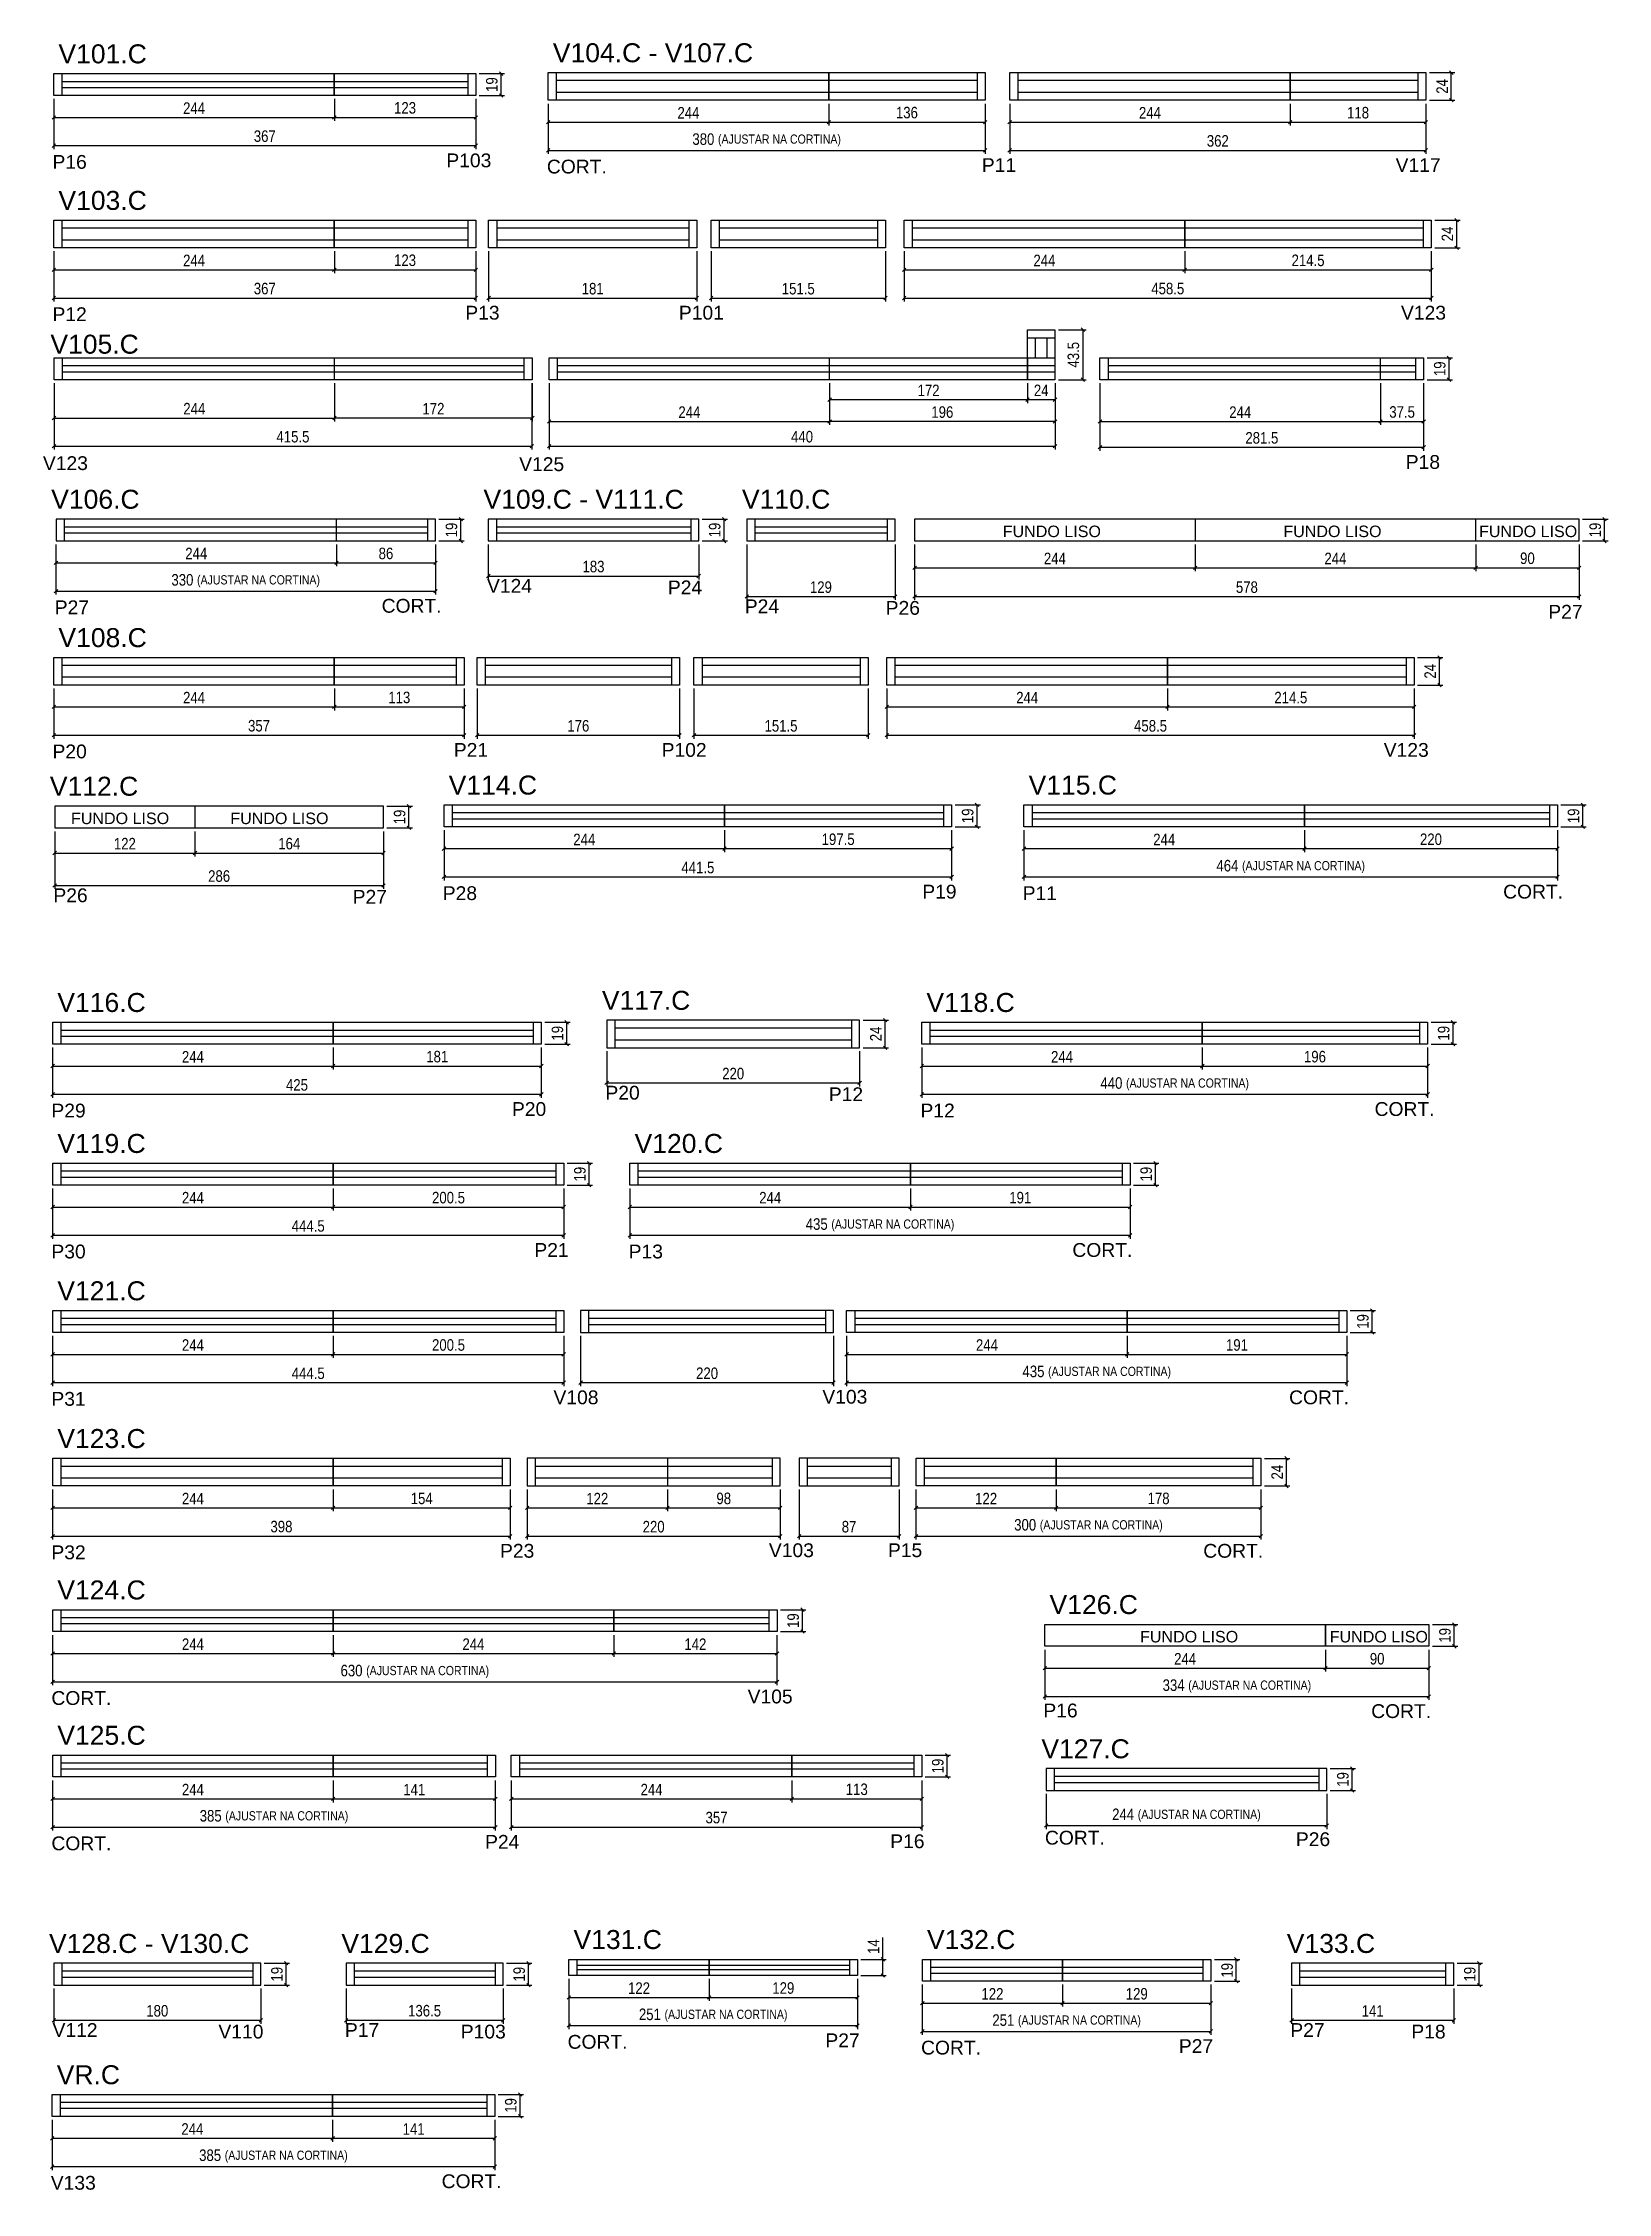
# Model space of a CAD drawing. Extents: x 1665 to 3026, y 15883 to 17753.
import ezdxf

# ---------------------------------------------------------------- set-up
doc = ezdxf.new("R2010")
doc.units = 0
for name, color, linetype in [('5', 5, 'Continuous'), ('COTA', 241, 'Continuous'), ('NOMENCLATURA', 7, 'Continuous'), ('Painéis', 200, 'Continuous'), ('SARR_2.2x7', 40, 'Continuous'), ('SARR_EDITAR', 141, 'Continuous')]:
    doc.layers.add(name, color=color, linetype=linetype)
doc.styles.add('COTA TECNICA', font='techl___.ttf', dxfattribs={"height": 10})
doc.styles.add('COTA TECNICA-50', font='techl___.ttf', dxfattribs={"height": 10})
doc.styles.get("Standard").update_dxf_attribs({"font": 'arial.ttf'})
doc.dimstyles.new('COTA PAINEL-50', dxfattribs={"dimtxt": 10, "dimasz": 3, "dimexe": 3, "dimexo": 3, "dimgap": 3, "dimtad": 1, "dimdec": 1, "dimzin": 12, "dimdsep": 46, "dimtxsty": 'COTA TECNICA-50', "dimblk1": 'OBLIQUE', "dimblk2": 'OBLIQUE', "dimsah": 1, "dimcen": 0.9, "dimclrd": 4, "dimclre": 4, "dimclrt": 240, "dimadec": 1, "dimazin": 3, "dimtfac": 1, "dimtdec": 1, "dimtmove": 0, "dimatfit": 3, "dimfxl": 1, "dimtolj": 1, "dimtzin": 12, "dimarcsym": 0})
doc.dimstyles.new('PAINEL', dxfattribs={"dimtxt": 10, "dimasz": 3, "dimexe": 3, "dimexo": 3, "dimgap": 3, "dimtad": 1, "dimdec": 1, "dimzin": 12, "dimdsep": 46, "dimtxsty": 'COTA TECNICA', "dimblk1": 'OBLIQUE', "dimblk2": 'OBLIQUE', "dimsah": 1, "dimcen": 0.9, "dimclrd": 4, "dimclre": 4, "dimclrt": 240, "dimadec": 1, "dimazin": 3, "dimtfac": 1, "dimtdec": 1, "dimtmove": 0, "dimatfit": 3, "dimfxl": 1, "dimtolj": 1, "dimtzin": 12, "dimarcsym": 0})

msp = doc.modelspace()

# ---------------------------------------------------------------- texts
at = {"layer": '5', "linetype": 'Continuous'}
for s, p in [('P16', (1673.06, 17643.36)), ('P103', (2015.62, 17644.69)), ('CORT.', (2103.06, 17639.3)), ('P11', (2481.37, 17640.62)), ('V117', (2841.26, 17640.62)), ('P12', (1673.06, 17510.93)), ('P13', (2032.11, 17512.25)), ('P101', (2217.86, 17512.25)), ('V123', (2845.93, 17512.25)), ('V123', (1664.72, 17381.46)), ('V125', (2078.97, 17380.56)), ('P18', (2850.06, 17382.48)), ('V124', (2051, 17274.76)), ('P24', (2208.28, 17273.42)), ('P27', (1675.02, 17256.11)), ('CORT.', (1959.34, 17257.43)), ('P24', (2275.21, 17256.95)), ('P26', (2397.71, 17255.62)), ('P27', (2974.03, 17252.24)), ('P20', (1673.06, 17130.8)), ('P21', (2022.11, 17132.12)), ('P102', (2202.86, 17132.12)), ('V123', (2830.93, 17132.12)), ('P26', (1673.85, 17005.75)), ('P27', (1934.13, 17004.42)), ('P28', (2012.5, 17007.59)), ('P19', (2429.55, 17008.91)), ('P11', (2516.89, 17007.59)), ('CORT.', (2934.77, 17008.91)), ('P20', (2153.99, 16834.09)), ('P12', (2348.27, 16832.75)), ('P29', (1672.12, 16818.58)), ('P20', (2072.67, 16819.9)), ('P12', (2427.98, 16818.58)), ('CORT.', (2822.96, 16819.9)), ('P30', (1672.12, 16696.03)), ('P21', (2092.17, 16697.35)), ('P13', (2174.18, 16696.03)), ('CORT.', (2560.11, 16697.35)), ('V108', (2108.81, 16569.24)), ('V103', (2342.65, 16569.74)), ('CORT.', (2748.6, 16569.24)), ('P31', (1672.12, 16567.92)), ('P32', (1672.12, 16434.48)), ('P23', (2062.31, 16435.8)), ('V103', (2296.15, 16436.3)), ('P15', (2399.7, 16436.3)), ('CORT.', (2673.96, 16435.8)), ('CORT.', (1672.12, 16307.82)), ('V105', (2277.67, 16309.15)), ('P16', (2534.89, 16296.98)), ('CORT.', (2820.01, 16296.43)), ('CORT.', (1672.12, 16181.45)), ('P24', (2049.31, 16182.77)), ('P16', (2401.7, 16183.27)), ('CORT.', (2536.23, 16186.37)), ('P26', (2754.51, 16185.04)), ('V112', (1673.11, 16019.12)), ('V110', (1817.4, 16017.79)), ('P17', (1927.38, 16019.12)), ('P103', (2028.17, 16017.79)), ('CORT.', (2121.08, 16008.87)), ('P27', (2345.29, 16010.19)), ('P27', (2749.66, 16019.12)), ('P18', (2854.94, 16017.79)), ('CORT.', (2428.51, 16003.87)), ('P27', (2652.72, 16005.19)), ('V133', (1671.58, 15886.35)), ('CORT.', (2011.52, 15887.67))]:
    msp.add_text(s, height=12, rotation=359.99996, dxfattribs=at).set_placement(p)
at = {"layer": 'NOMENCLATURA', "linetype": 'Continuous'}
for s, height, p in [('V101.C', 16.5, (1678.23, 17735.07)), ('V104.C - V107.C', 16.5, (2108.23, 17736.01)), ('V103.C', 16.5, (1678.23, 17607.64)), ('V105.C', 16.5, (1671.25, 17482.64)), ('V106.C', 16.5, (1671.95, 17347.82)), ('V109.C - V111.C', 16.5, (2047.93, 17347.82)), ('V110.C', 16.5, (2272.74, 17347.82)), ('FUNDO LISO', 10, (2499.57, 17323.15)), ('FUNDO LISO', 10, (2743.63, 17323.15)), ('FUNDO LISO', 10, (2913.83, 17323.15)), ('V108.C', 16.5, (1678.23, 17227.51)), ('V112.C', 16.5, (1670.77, 17098.3)), ('V114.C', 16.5, (2017.66, 17099.3)), ('V115.C', 16.5, (2522.05, 17099.3)), ('FUNDO LISO', 10, (1689.17, 17073.63)), ('FUNDO LISO', 10, (1827.75, 17073.63)), ('V116.C', 16.5, (1677.28, 16910.29)), ('V117.C', 16.5, (2150.92, 16912.15)), ('V118.C', 16.5, (2433.15, 16910.29)), ('V119.C', 16.5, (1677.28, 16787.73)), ('V120.C', 16.5, (2179.35, 16787.73)), ('V121.C', 16.5, (1677.28, 16659.63)), ('V123.C', 16.5, (1677.28, 16531.19)), ('V124.C', 16.5, (1677.28, 16399.53)), ('V126.C', 16.5, (2540.24, 16386.81)), ('FUNDO LISO', 10, (2618.97, 16362.14)), ('FUNDO LISO', 10, (2783.97, 16362.14)), ('V125.C', 16.5, (1677.28, 16273.16)), ('V127.C', 16.5, (2533.16, 16261.43)), ('V128.C - V130.C', 16.5, (1670.04, 16092.18)), ('V129.C', 16.5, (1924.31, 16092.18)), ('V131.C', 16.5, (2126.25, 16095.58)), ('V132.C', 16.5, (2433.67, 16095.58)), ('V133.C', 16.5, (2746.58, 16092.18)), ('VR.C', 16.5, (1676.74, 15978.05))]:
    msp.add_text(s, height=height, dxfattribs=at).set_placement(p)

# ---------------------------------------------------------------- blocks, each defined once
blk = doc.blocks.new('_Oblique')
at = {"color": 0, "linetype": 'ByBlock', "lineweight": -2}
blk.add_line((-0.5, -0.5), (0.5, 0.5), dxfattribs=at)
blk = doc.blocks.new('*D61')
at = {"layer": 'COTA', "color": 4, "linetype": 'ByBlock', "lineweight": -2, "transparency": 16777216}
for p, q in [((1674.2, 17704.1), (1674.2, 17685)), ((1918.2, 17704.1), (1918.2, 17685)), ((1674.2, 17688), (1918.2, 17688))]:
    blk.add_line(p, q, dxfattribs=at)
at = {"layer": 'Defpoints', "color": 0, "linetype": 'ByBlock', "transparency": 16777216}
for p in [(1674.2, 17707.1), (1918.2, 17707.1), (1918.2, 17688)]:
    blk.add_point(p, dxfattribs=at)
at = {"layer": 'COTA', "color": 4, "linetype": 'ByBlock', "lineweight": -2, "transparency": 16777216, "xscale": 3, "yscale": 3, "zscale": 3, "rotation": 180}
blk.add_blockref('_Oblique', (1674.2, 17688), dxfattribs=at)
at = {"layer": 'COTA', "color": 4, "linetype": 'ByBlock', "lineweight": -2, "transparency": 16777216, "xscale": 3, "yscale": 3, "zscale": 3}
blk.add_blockref('_Oblique', (1918.2, 17688), dxfattribs=at)
at = {"layer": 'COTA', "color": 240, "linetype": 'ByBlock', "transparency": 16777216, "insert": (1796.2, 17696.1), "char_height": 10, "attachment_point": 5, "style": 'COTA TECNICA-50'}
blk.add_mtext('\\A1;244', dxfattribs=at)
blk = doc.blocks.new('*D62')
at = {"layer": 'COTA', "color": 4, "linetype": 'ByBlock', "lineweight": -2, "transparency": 16777216}
for p, q in [((1918.2, 17704.1), (1918.2, 17685)), ((2041.2, 17704.1), (2041.2, 17685)), ((1918.2, 17688), (2041.2, 17688))]:
    blk.add_line(p, q, dxfattribs=at)
at = {"layer": 'Defpoints', "color": 0, "linetype": 'ByBlock', "transparency": 16777216}
for p in [(1918.2, 17707.1), (2041.2, 17707.1), (2041.2, 17688)]:
    blk.add_point(p, dxfattribs=at)
at = {"layer": 'COTA', "color": 4, "linetype": 'ByBlock', "lineweight": -2, "transparency": 16777216, "xscale": 3, "yscale": 3, "zscale": 3, "rotation": 180}
blk.add_blockref('_Oblique', (1918.2, 17688), dxfattribs=at)
at = {"layer": 'COTA', "color": 4, "linetype": 'ByBlock', "lineweight": -2, "transparency": 16777216, "xscale": 3, "yscale": 3, "zscale": 3}
blk.add_blockref('_Oblique', (2041.2, 17688), dxfattribs=at)
at = {"layer": 'COTA', "color": 240, "linetype": 'ByBlock', "transparency": 16777216, "insert": (1979.7, 17696.3), "char_height": 10, "attachment_point": 5, "style": 'COTA TECNICA-50'}
blk.add_mtext('\\A1;123', dxfattribs=at)
blk = doc.blocks.new('*D63')
at = {"layer": 'COTA', "color": 4, "lineweight": -2, "transparency": 16777216}
for p, q in [((1674.2, 17704.1), (1674.2, 17660.5)), ((2041.2, 17704.1), (2041.2, 17660.5)), ((1674.2, 17663.5), (2041.2, 17663.5))]:
    blk.add_line(p, q, dxfattribs=at)
at = {"layer": 'Defpoints', "color": 0, "transparency": 16777216}
for p in [(1674.2, 17707.1), (2041.2, 17707.1), (2041.2, 17663.5)]:
    blk.add_point(p, dxfattribs=at)
at = {"layer": 'COTA', "color": 4, "lineweight": -2, "transparency": 16777216, "xscale": 3, "yscale": 3, "zscale": 3, "rotation": 180}
blk.add_blockref('_Oblique', (1674.2, 17663.5), dxfattribs=at)
at = {"layer": 'COTA', "color": 4, "lineweight": -2, "transparency": 16777216, "xscale": 3, "yscale": 3, "zscale": 3}
blk.add_blockref('_Oblique', (2041.2, 17663.5), dxfattribs=at)
at = {"layer": 'COTA', "color": 240, "transparency": 16777216, "insert": (1857.7, 17671.7), "char_height": 10, "attachment_point": 5, "style": 'COTA TECNICA'}
blk.add_mtext('\\A1;367', dxfattribs=at)
blk = doc.blocks.new('*D64')
at = {"layer": 'COTA', "color": 4, "lineweight": -2, "transparency": 16777216}
for p, q in [((2044.2, 17726.1), (2066.3, 17726.1)), ((2063.3, 17707.1), (2063.3, 17726.1)), ((2044.2, 17707.1), (2066.3, 17707.1))]:
    blk.add_line(p, q, dxfattribs=at)
at = {"layer": 'Defpoints', "color": 0, "transparency": 16777216}
for p in [(2041.2, 17726.1), (2063.3, 17726.1), (2041.2, 17707.1)]:
    blk.add_point(p, dxfattribs=at)
at = {"layer": 'COTA', "color": 4, "lineweight": -2, "transparency": 16777216, "xscale": 3, "yscale": 3, "zscale": 3}
for p, rotation in [((2063.3, 17726.1), 90), ((2063.3, 17707.1), 270)]:
    blk.add_blockref('_Oblique', p, dxfattribs=dict(at, rotation=rotation))
at = {"layer": 'COTA', "color": 240, "transparency": 16777216, "insert": (2055.2, 17716.6), "char_height": 10, "attachment_point": 5, "rotation": 90, "style": 'COTA TECNICA'}
blk.add_mtext('\\A1;19', dxfattribs=at)
blk = doc.blocks.new('*D65')
at = {"layer": 'COTA', "color": 4, "linetype": 'ByBlock', "lineweight": -2, "transparency": 16777216}
for p, q in [((1674.2, 17571.7), (1674.2, 17552.6)), ((1918.2, 17571.7), (1918.2, 17552.6)), ((1674.2, 17555.6), (1918.2, 17555.6))]:
    blk.add_line(p, q, dxfattribs=at)
at = {"layer": 'Defpoints', "color": 0, "linetype": 'ByBlock', "transparency": 16777216}
for p in [(1674.2, 17574.7), (1918.2, 17574.7), (1918.2, 17555.6)]:
    blk.add_point(p, dxfattribs=at)
at = {"layer": 'COTA', "color": 4, "linetype": 'ByBlock', "lineweight": -2, "transparency": 16777216, "xscale": 3, "yscale": 3, "zscale": 3, "rotation": 180}
blk.add_blockref('_Oblique', (1674.2, 17555.6), dxfattribs=at)
at = {"layer": 'COTA', "color": 4, "linetype": 'ByBlock', "lineweight": -2, "transparency": 16777216, "xscale": 3, "yscale": 3, "zscale": 3}
blk.add_blockref('_Oblique', (1918.2, 17555.6), dxfattribs=at)
at = {"layer": 'COTA', "color": 240, "linetype": 'ByBlock', "transparency": 16777216, "insert": (1796.2, 17563.7), "char_height": 10, "attachment_point": 5, "style": 'COTA TECNICA-50'}
blk.add_mtext('\\A1;244', dxfattribs=at)
blk = doc.blocks.new('*D66')
at = {"layer": 'COTA', "color": 4, "linetype": 'ByBlock', "lineweight": -2, "transparency": 16777216}
for p, q in [((1918.2, 17571.7), (1918.2, 17552.6)), ((2041.2, 17571.7), (2041.2, 17552.6)), ((1918.2, 17555.6), (2041.2, 17555.6))]:
    blk.add_line(p, q, dxfattribs=at)
at = {"layer": 'Defpoints', "color": 0, "linetype": 'ByBlock', "transparency": 16777216}
for p in [(1918.2, 17574.7), (2041.2, 17574.7), (2041.2, 17555.6)]:
    blk.add_point(p, dxfattribs=at)
at = {"layer": 'COTA', "color": 4, "linetype": 'ByBlock', "lineweight": -2, "transparency": 16777216, "xscale": 3, "yscale": 3, "zscale": 3, "rotation": 180}
blk.add_blockref('_Oblique', (1918.2, 17555.6), dxfattribs=at)
at = {"layer": 'COTA', "color": 4, "linetype": 'ByBlock', "lineweight": -2, "transparency": 16777216, "xscale": 3, "yscale": 3, "zscale": 3}
blk.add_blockref('_Oblique', (2041.2, 17555.6), dxfattribs=at)
at = {"layer": 'COTA', "color": 240, "linetype": 'ByBlock', "transparency": 16777216, "insert": (1979.7, 17563.8), "char_height": 10, "attachment_point": 5, "style": 'COTA TECNICA-50'}
blk.add_mtext('\\A1;123', dxfattribs=at)
blk = doc.blocks.new('*D67')
at = {"layer": 'COTA', "color": 4, "lineweight": -2, "transparency": 16777216}
for p, q in [((1674.2, 17571.7), (1674.2, 17528)), ((2041.2, 17571.7), (2041.2, 17528)), ((1674.2, 17531), (2041.2, 17531))]:
    blk.add_line(p, q, dxfattribs=at)
at = {"layer": 'Defpoints', "color": 0, "transparency": 16777216}
for p in [(1674.2, 17574.7), (2041.2, 17574.7), (2041.2, 17531)]:
    blk.add_point(p, dxfattribs=at)
at = {"layer": 'COTA', "color": 4, "lineweight": -2, "transparency": 16777216, "xscale": 3, "yscale": 3, "zscale": 3, "rotation": 180}
blk.add_blockref('_Oblique', (1674.2, 17531), dxfattribs=at)
at = {"layer": 'COTA', "color": 4, "lineweight": -2, "transparency": 16777216, "xscale": 3, "yscale": 3, "zscale": 3}
blk.add_blockref('_Oblique', (2041.2, 17531), dxfattribs=at)
at = {"layer": 'COTA', "color": 240, "transparency": 16777216, "insert": (1857.7, 17539.2), "char_height": 10, "attachment_point": 5, "style": 'COTA TECNICA'}
blk.add_mtext('\\A1;367', dxfattribs=at)
blk = doc.blocks.new('*D68')
at = {"layer": 'COTA', "color": 4, "lineweight": -2, "transparency": 16777216}
for p, q in [((2052.4, 17571.7), (2052.4, 17528)), ((2233.4, 17571.7), (2233.4, 17528)), ((2052.4, 17531), (2233.4, 17531))]:
    blk.add_line(p, q, dxfattribs=at)
at = {"layer": 'Defpoints', "color": 0, "transparency": 16777216}
for p in [(2052.4, 17574.7), (2233.4, 17574.7), (2233.4, 17531)]:
    blk.add_point(p, dxfattribs=at)
at = {"layer": 'COTA', "color": 4, "lineweight": -2, "transparency": 16777216, "xscale": 3, "yscale": 3, "zscale": 3, "rotation": 180}
blk.add_blockref('_Oblique', (2052.4, 17531), dxfattribs=at)
at = {"layer": 'COTA', "color": 4, "lineweight": -2, "transparency": 16777216, "xscale": 3, "yscale": 3, "zscale": 3}
blk.add_blockref('_Oblique', (2233.4, 17531), dxfattribs=at)
at = {"layer": 'COTA', "color": 240, "transparency": 16777216, "insert": (2142.9, 17539.1), "char_height": 10, "attachment_point": 5, "style": 'COTA TECNICA'}
blk.add_mtext('\\A1;181', dxfattribs=at)
blk = doc.blocks.new('*D69')
at = {"layer": 'COTA', "color": 4, "linetype": 'ByBlock', "lineweight": -2, "transparency": 16777216}
for p, q in [((2413.8, 17571.7), (2413.8, 17552.6)), ((2657.8, 17571.7), (2657.8, 17552.6)), ((2413.8, 17555.6), (2657.8, 17555.6))]:
    blk.add_line(p, q, dxfattribs=at)
at = {"layer": 'Defpoints', "color": 0, "linetype": 'ByBlock', "transparency": 16777216}
for p in [(2413.8, 17574.7), (2657.8, 17574.7), (2657.8, 17555.6)]:
    blk.add_point(p, dxfattribs=at)
at = {"layer": 'COTA', "color": 4, "linetype": 'ByBlock', "lineweight": -2, "transparency": 16777216, "xscale": 3, "yscale": 3, "zscale": 3, "rotation": 180}
blk.add_blockref('_Oblique', (2413.8, 17555.6), dxfattribs=at)
at = {"layer": 'COTA', "color": 4, "linetype": 'ByBlock', "lineweight": -2, "transparency": 16777216, "xscale": 3, "yscale": 3, "zscale": 3}
blk.add_blockref('_Oblique', (2657.8, 17555.6), dxfattribs=at)
at = {"layer": 'COTA', "color": 240, "linetype": 'ByBlock', "transparency": 16777216, "insert": (2535.8, 17563.7), "char_height": 10, "attachment_point": 5, "style": 'COTA TECNICA-50'}
blk.add_mtext('\\A1;244', dxfattribs=at)
blk = doc.blocks.new('*D70')
at = {"layer": 'COTA', "color": 4, "linetype": 'ByBlock', "lineweight": -2, "transparency": 16777216}
for p, q in [((2657.8, 17571.7), (2657.8, 17552.6)), ((2872.3, 17571.7), (2872.3, 17552.6)), ((2657.8, 17555.6), (2872.3, 17555.6))]:
    blk.add_line(p, q, dxfattribs=at)
at = {"layer": 'Defpoints', "color": 0, "linetype": 'ByBlock', "transparency": 16777216}
for p in [(2657.8, 17574.7), (2872.3, 17574.7), (2872.3, 17555.6)]:
    blk.add_point(p, dxfattribs=at)
at = {"layer": 'COTA', "color": 4, "linetype": 'ByBlock', "lineweight": -2, "transparency": 16777216, "xscale": 3, "yscale": 3, "zscale": 3, "rotation": 180}
blk.add_blockref('_Oblique', (2657.8, 17555.6), dxfattribs=at)
at = {"layer": 'COTA', "color": 4, "linetype": 'ByBlock', "lineweight": -2, "transparency": 16777216, "xscale": 3, "yscale": 3, "zscale": 3}
blk.add_blockref('_Oblique', (2872.3, 17555.6), dxfattribs=at)
at = {"layer": 'COTA', "color": 240, "linetype": 'ByBlock', "transparency": 16777216, "insert": (2765.1, 17563.7), "char_height": 10, "attachment_point": 5, "style": 'COTA TECNICA-50'}
blk.add_mtext('\\A1;214.5', dxfattribs=at)
blk = doc.blocks.new('*D71')
at = {"layer": 'COTA', "color": 4, "lineweight": -2, "transparency": 16777216}
for p, q in [((2413.8, 17571.7), (2413.8, 17528)), ((2872.3, 17571.7), (2872.3, 17528)), ((2413.8, 17531), (2872.3, 17531))]:
    blk.add_line(p, q, dxfattribs=at)
at = {"layer": 'Defpoints', "color": 0, "transparency": 16777216}
for p in [(2413.8, 17574.7), (2872.3, 17574.7), (2872.3, 17531)]:
    blk.add_point(p, dxfattribs=at)
at = {"layer": 'COTA', "color": 4, "lineweight": -2, "transparency": 16777216, "xscale": 3, "yscale": 3, "zscale": 3, "rotation": 180}
blk.add_blockref('_Oblique', (2413.8, 17531), dxfattribs=at)
at = {"layer": 'COTA', "color": 4, "lineweight": -2, "transparency": 16777216, "xscale": 3, "yscale": 3, "zscale": 3}
blk.add_blockref('_Oblique', (2872.3, 17531), dxfattribs=at)
at = {"layer": 'COTA', "color": 240, "transparency": 16777216, "insert": (2643.1, 17539.2), "char_height": 10, "attachment_point": 5, "style": 'COTA TECNICA'}
blk.add_mtext('\\A1;458.5', dxfattribs=at)
blk = doc.blocks.new('*D72')
at = {"layer": 'COTA', "color": 4, "lineweight": -2, "transparency": 16777216}
for p, q in [((2246, 17571.7), (2246, 17528)), ((2397.5, 17571.7), (2397.5, 17528)), ((2246, 17531), (2397.5, 17531))]:
    blk.add_line(p, q, dxfattribs=at)
at = {"layer": 'Defpoints', "color": 0, "transparency": 16777216}
for p in [(2246, 17574.7), (2397.5, 17574.7), (2397.5, 17531)]:
    blk.add_point(p, dxfattribs=at)
at = {"layer": 'COTA', "color": 4, "lineweight": -2, "transparency": 16777216, "xscale": 3, "yscale": 3, "zscale": 3, "rotation": 180}
blk.add_blockref('_Oblique', (2246, 17531), dxfattribs=at)
at = {"layer": 'COTA', "color": 4, "lineweight": -2, "transparency": 16777216, "xscale": 3, "yscale": 3, "zscale": 3}
blk.add_blockref('_Oblique', (2397.5, 17531), dxfattribs=at)
at = {"layer": 'COTA', "color": 240, "transparency": 16777216, "insert": (2321.7, 17539.1), "char_height": 10, "attachment_point": 5, "style": 'COTA TECNICA'}
blk.add_mtext('\\A1;151.5', dxfattribs=at)
blk = doc.blocks.new('*D73')
at = {"layer": 'COTA', "color": 4, "lineweight": -2, "transparency": 16777216}
for p, q in [((2875.3, 17598.7), (2897.4, 17598.7)), ((2894.4, 17574.7), (2894.4, 17598.7)), ((2875.3, 17574.7), (2897.4, 17574.7))]:
    blk.add_line(p, q, dxfattribs=at)
at = {"layer": 'Defpoints', "color": 0, "transparency": 16777216}
for p in [(2872.3, 17598.7), (2894.4, 17598.7), (2872.3, 17574.7)]:
    blk.add_point(p, dxfattribs=at)
at = {"layer": 'COTA', "color": 4, "lineweight": -2, "transparency": 16777216, "xscale": 3, "yscale": 3, "zscale": 3}
for p, rotation in [((2894.4, 17598.7), 90), ((2894.4, 17574.7), 270)]:
    blk.add_blockref('_Oblique', p, dxfattribs=dict(at, rotation=rotation))
at = {"layer": 'COTA', "color": 240, "transparency": 16777216, "insert": (2886.3, 17586.7), "char_height": 10, "attachment_point": 5, "rotation": 90, "style": 'COTA TECNICA'}
blk.add_mtext('\\A1;24', dxfattribs=at)
blk = doc.blocks.new('*D74')
at = {"layer": 'COTA', "color": 4, "linetype": 'ByBlock', "lineweight": -2, "transparency": 16777216}
for p, q in [((2104.2, 17700), (2104.2, 17681)), ((2104.2, 17684), (2348.2, 17684)), ((2348.2, 17700), (2348.2, 17681))]:
    blk.add_line(p, q, dxfattribs=at)
at = {"layer": 'Defpoints', "color": 0, "linetype": 'ByBlock', "transparency": 16777216}
for p in [(2104.2, 17703), (2348.2, 17703), (2348.2, 17684)]:
    blk.add_point(p, dxfattribs=at)
at = {"layer": 'COTA', "color": 4, "linetype": 'ByBlock', "lineweight": -2, "transparency": 16777216, "xscale": 3, "yscale": 3, "zscale": 3, "rotation": 180}
blk.add_blockref('_Oblique', (2104.2, 17684), dxfattribs=at)
at = {"layer": 'COTA', "color": 4, "linetype": 'ByBlock', "lineweight": -2, "transparency": 16777216, "xscale": 3, "yscale": 3, "zscale": 3}
blk.add_blockref('_Oblique', (2348.2, 17684), dxfattribs=at)
at = {"layer": 'COTA', "color": 240, "linetype": 'ByBlock', "transparency": 16777216, "insert": (2226.2, 17692.1), "char_height": 10, "attachment_point": 5, "style": 'COTA TECNICA-50'}
blk.add_mtext('\\A1;244', dxfattribs=at)
blk = doc.blocks.new('*D75')
at = {"layer": 'COTA', "color": 4, "linetype": 'ByBlock', "lineweight": -2, "transparency": 16777216}
for p, q in [((2348.2, 17700), (2348.2, 17681)), ((2348.2, 17684), (2484.2, 17684)), ((2484.2, 17700), (2484.2, 17681))]:
    blk.add_line(p, q, dxfattribs=at)
at = {"layer": 'Defpoints', "color": 0, "linetype": 'ByBlock', "transparency": 16777216}
for p in [(2348.2, 17703), (2484.2, 17703), (2484.2, 17684)]:
    blk.add_point(p, dxfattribs=at)
at = {"layer": 'COTA', "color": 4, "linetype": 'ByBlock', "lineweight": -2, "transparency": 16777216, "xscale": 3, "yscale": 3, "zscale": 3, "rotation": 180}
blk.add_blockref('_Oblique', (2348.2, 17684), dxfattribs=at)
at = {"layer": 'COTA', "color": 4, "linetype": 'ByBlock', "lineweight": -2, "transparency": 16777216, "xscale": 3, "yscale": 3, "zscale": 3}
blk.add_blockref('_Oblique', (2484.2, 17684), dxfattribs=at)
at = {"layer": 'COTA', "color": 240, "linetype": 'ByBlock', "transparency": 16777216, "insert": (2416.2, 17692.2), "char_height": 10, "attachment_point": 5, "style": 'COTA TECNICA-50'}
blk.add_mtext('\\A1;136', dxfattribs=at)
blk = doc.blocks.new('*D76')
at = {"layer": 'COTA', "color": 4, "lineweight": -2, "transparency": 16777216}
for p, q in [((2104.2, 17700), (2104.2, 17656.4)), ((2484.2, 17700), (2484.2, 17656.4)), ((2104.2, 17659.4), (2484.2, 17659.4))]:
    blk.add_line(p, q, dxfattribs=at)
at = {"layer": 'Defpoints', "color": 0, "transparency": 16777216}
for p in [(2104.2, 17703), (2484.2, 17703), (2484.2, 17659.4)]:
    blk.add_point(p, dxfattribs=at)
at = {"layer": 'COTA', "color": 4, "lineweight": -2, "transparency": 16777216, "xscale": 3, "yscale": 3, "zscale": 3, "rotation": 180}
blk.add_blockref('_Oblique', (2104.2, 17659.4), dxfattribs=at)
at = {"layer": 'COTA', "color": 4, "lineweight": -2, "transparency": 16777216, "xscale": 3, "yscale": 3, "zscale": 3}
blk.add_blockref('_Oblique', (2484.2, 17659.4), dxfattribs=at)
at = {"layer": 'COTA', "color": 240, "transparency": 16777216, "insert": (2294.2, 17668), "char_height": 10, "width": 195.595, "attachment_point": 5, "style": 'COTA TECNICA'}
blk.add_mtext('\\A1;380 {\\H0.8x;(AJUSTAR NA CORTINA)}', dxfattribs=at)
blk = doc.blocks.new('*D77')
at = {"layer": 'COTA', "color": 4, "linetype": 'ByBlock', "lineweight": -2, "transparency": 16777216}
for p, q in [((2505.6, 17700), (2505.6, 17681)), ((2505.6, 17684), (2749.6, 17684)), ((2749.6, 17700), (2749.6, 17681))]:
    blk.add_line(p, q, dxfattribs=at)
at = {"layer": 'Defpoints', "color": 0, "linetype": 'ByBlock', "transparency": 16777216}
for p in [(2505.6, 17703), (2749.6, 17703), (2749.6, 17684)]:
    blk.add_point(p, dxfattribs=at)
at = {"layer": 'COTA', "color": 4, "linetype": 'ByBlock', "lineweight": -2, "transparency": 16777216, "xscale": 3, "yscale": 3, "zscale": 3, "rotation": 180}
blk.add_blockref('_Oblique', (2505.6, 17684), dxfattribs=at)
at = {"layer": 'COTA', "color": 4, "linetype": 'ByBlock', "lineweight": -2, "transparency": 16777216, "xscale": 3, "yscale": 3, "zscale": 3}
blk.add_blockref('_Oblique', (2749.6, 17684), dxfattribs=at)
at = {"layer": 'COTA', "color": 240, "linetype": 'ByBlock', "transparency": 16777216, "insert": (2627.6, 17692.1), "char_height": 10, "attachment_point": 5, "style": 'COTA TECNICA-50'}
blk.add_mtext('\\A1;244', dxfattribs=at)
blk = doc.blocks.new('*D78')
at = {"layer": 'COTA', "color": 4, "linetype": 'ByBlock', "lineweight": -2, "transparency": 16777216}
for p, q in [((2749.6, 17700), (2749.6, 17681)), ((2749.6, 17684), (2867.6, 17684)), ((2867.6, 17700), (2867.6, 17681))]:
    blk.add_line(p, q, dxfattribs=at)
at = {"layer": 'Defpoints', "color": 0, "linetype": 'ByBlock', "transparency": 16777216}
for p in [(2749.6, 17703), (2867.6, 17703), (2867.6, 17684)]:
    blk.add_point(p, dxfattribs=at)
at = {"layer": 'COTA', "color": 4, "linetype": 'ByBlock', "lineweight": -2, "transparency": 16777216, "xscale": 3, "yscale": 3, "zscale": 3, "rotation": 180}
blk.add_blockref('_Oblique', (2749.6, 17684), dxfattribs=at)
at = {"layer": 'COTA', "color": 4, "linetype": 'ByBlock', "lineweight": -2, "transparency": 16777216, "xscale": 3, "yscale": 3, "zscale": 3}
blk.add_blockref('_Oblique', (2867.6, 17684), dxfattribs=at)
at = {"layer": 'COTA', "color": 240, "linetype": 'ByBlock', "transparency": 16777216, "insert": (2808.6, 17692.1), "char_height": 10, "attachment_point": 5, "style": 'COTA TECNICA-50'}
blk.add_mtext('\\A1;118', dxfattribs=at)
blk = doc.blocks.new('*D79')
at = {"layer": 'COTA', "color": 4, "lineweight": -2, "transparency": 16777216}
for p, q in [((2505.6, 17700), (2505.6, 17656.4)), ((2867.6, 17700), (2867.6, 17656.4)), ((2505.6, 17659.4), (2867.6, 17659.4))]:
    blk.add_line(p, q, dxfattribs=at)
at = {"layer": 'Defpoints', "color": 0, "transparency": 16777216}
for p in [(2505.6, 17703), (2867.6, 17703), (2867.6, 17659.4)]:
    blk.add_point(p, dxfattribs=at)
at = {"layer": 'COTA', "color": 4, "lineweight": -2, "transparency": 16777216, "xscale": 3, "yscale": 3, "zscale": 3, "rotation": 180}
blk.add_blockref('_Oblique', (2505.6, 17659.4), dxfattribs=at)
at = {"layer": 'COTA', "color": 4, "lineweight": -2, "transparency": 16777216, "xscale": 3, "yscale": 3, "zscale": 3}
blk.add_blockref('_Oblique', (2867.6, 17659.4), dxfattribs=at)
at = {"layer": 'COTA', "color": 240, "transparency": 16777216, "insert": (2686.6, 17667.6), "char_height": 10, "attachment_point": 5, "style": 'COTA TECNICA'}
blk.add_mtext('\\A1;362', dxfattribs=at)
blk = doc.blocks.new('*D80')
at = {"layer": 'COTA', "color": 4, "lineweight": -2, "transparency": 16777216}
for p, q in [((2870.6, 17727), (2892.7, 17727)), ((2889.7, 17703), (2889.7, 17727)), ((2870.6, 17703), (2892.7, 17703))]:
    blk.add_line(p, q, dxfattribs=at)
at = {"layer": 'Defpoints', "color": 0, "transparency": 16777216}
for p in [(2867.6, 17727), (2889.7, 17727), (2867.6, 17703)]:
    blk.add_point(p, dxfattribs=at)
at = {"layer": 'COTA', "color": 4, "lineweight": -2, "transparency": 16777216, "xscale": 3, "yscale": 3, "zscale": 3}
for p, rotation in [((2889.7, 17727), 90), ((2889.7, 17703), 270)]:
    blk.add_blockref('_Oblique', p, dxfattribs=dict(at, rotation=rotation))
at = {"layer": 'COTA', "color": 240, "transparency": 16777216, "insert": (2881.7, 17715), "char_height": 10, "attachment_point": 5, "rotation": 90, "style": 'COTA TECNICA'}
blk.add_mtext('\\A1;24', dxfattribs=at)
blk = doc.blocks.new('*D81')
at = {"layer": 'COTA', "color": 4, "linetype": 'ByBlock', "lineweight": -2, "transparency": 16777216}
for p, q in [((1674.4, 17457), (1674.4, 17423.7)), ((1918.4, 17457), (1918.4, 17423.7)), ((1674.4, 17426.7), (1918.4, 17426.7))]:
    blk.add_line(p, q, dxfattribs=at)
at = {"layer": 'Defpoints', "color": 0, "linetype": 'ByBlock', "transparency": 16777216}
for p in [(1674.4, 17460), (1918.4, 17460), (1918.4, 17426.7)]:
    blk.add_point(p, dxfattribs=at)
at = {"layer": 'COTA', "color": 4, "linetype": 'ByBlock', "lineweight": -2, "transparency": 16777216, "xscale": 3, "yscale": 3, "zscale": 3, "rotation": 180}
blk.add_blockref('_Oblique', (1674.4, 17426.7), dxfattribs=at)
at = {"layer": 'COTA', "color": 4, "linetype": 'ByBlock', "lineweight": -2, "transparency": 16777216, "xscale": 3, "yscale": 3, "zscale": 3}
blk.add_blockref('_Oblique', (1918.4, 17426.7), dxfattribs=at)
at = {"layer": 'COTA', "color": 240, "linetype": 'ByBlock', "transparency": 16777216, "insert": (1796.4, 17434.8), "char_height": 10, "attachment_point": 5, "style": 'COTA TECNICA-50'}
blk.add_mtext('\\A1;244', dxfattribs=at)
blk = doc.blocks.new('*D82')
at = {"layer": 'COTA', "color": 4, "lineweight": -2, "transparency": 16777216}
for p, q in [((1674.4, 17457), (1674.4, 17399.3)), ((2089.9, 17457), (2089.9, 17399.3)), ((1674.4, 17402.3), (2089.9, 17402.3))]:
    blk.add_line(p, q, dxfattribs=at)
at = {"layer": 'Defpoints', "color": 0, "transparency": 16777216}
for p in [(1674.4, 17460), (2089.9, 17460), (2089.9, 17402.3)]:
    blk.add_point(p, dxfattribs=at)
at = {"layer": 'COTA', "color": 4, "lineweight": -2, "transparency": 16777216, "xscale": 3, "yscale": 3, "zscale": 3, "rotation": 180}
blk.add_blockref('_Oblique', (1674.4, 17402.3), dxfattribs=at)
at = {"layer": 'COTA', "color": 4, "lineweight": -2, "transparency": 16777216, "xscale": 3, "yscale": 3, "zscale": 3}
blk.add_blockref('_Oblique', (2089.9, 17402.3), dxfattribs=at)
at = {"layer": 'COTA', "color": 240, "transparency": 16777216, "insert": (1882.2, 17410.4), "char_height": 10, "attachment_point": 5, "style": 'COTA TECNICA'}
blk.add_mtext('\\A1;415.5', dxfattribs=at)
blk = doc.blocks.new('*D83')
at = {"layer": 'COTA', "color": 4, "lineweight": -2, "transparency": 16777216}
for p, q in [((1918.4, 17457), (1918.4, 17423.7)), ((2090.4, 17457), (2090.4, 17423.7)), ((2090.4, 17426.7), (1918.4, 17426.7))]:
    blk.add_line(p, q, dxfattribs=at)
at = {"layer": 'Defpoints', "color": 0, "transparency": 16777216}
for p in [(1918.4, 17460), (2090.4, 17460), (1918.4, 17426.7)]:
    blk.add_point(p, dxfattribs=at)
at = {"layer": 'COTA', "color": 4, "lineweight": -2, "transparency": 16777216, "xscale": 3, "yscale": 3, "zscale": 3, "rotation": 180}
blk.add_blockref('_Oblique', (1918.4, 17426.7), dxfattribs=at)
at = {"layer": 'COTA', "color": 4, "lineweight": -2, "transparency": 16777216, "xscale": 3, "yscale": 3, "zscale": 3}
blk.add_blockref('_Oblique', (2090.4, 17426.7), dxfattribs=at)
at = {"layer": 'COTA', "color": 240, "transparency": 16777216, "insert": (2004.4, 17434.8), "char_height": 10, "attachment_point": 5, "style": 'COTA TECNICA'}
blk.add_mtext('\\A1;172', dxfattribs=at)
blk = doc.blocks.new('*D84')
at = {"layer": 'COTA', "color": 4, "linetype": 'ByBlock', "lineweight": -2, "transparency": 16777216}
for p, q in [((2105, 17457), (2105, 17420.7)), ((2349, 17457), (2349, 17420.7)), ((2105, 17423.7), (2349, 17423.7))]:
    blk.add_line(p, q, dxfattribs=at)
at = {"layer": 'Defpoints', "color": 0, "linetype": 'ByBlock', "transparency": 16777216}
for p in [(2105, 17460), (2349, 17460), (2349, 17423.7)]:
    blk.add_point(p, dxfattribs=at)
at = {"layer": 'COTA', "color": 4, "linetype": 'ByBlock', "lineweight": -2, "transparency": 16777216, "xscale": 3, "yscale": 3, "zscale": 3, "rotation": 180}
blk.add_blockref('_Oblique', (2105, 17423.7), dxfattribs=at)
at = {"layer": 'COTA', "color": 4, "linetype": 'ByBlock', "lineweight": -2, "transparency": 16777216, "xscale": 3, "yscale": 3, "zscale": 3}
blk.add_blockref('_Oblique', (2349, 17423.7), dxfattribs=at)
at = {"layer": 'COTA', "color": 240, "linetype": 'ByBlock', "transparency": 16777216, "insert": (2227, 17431.8), "char_height": 10, "attachment_point": 5, "style": 'COTA TECNICA-50'}
blk.add_mtext('\\A1;244', dxfattribs=at)
blk = doc.blocks.new('*D85')
at = {"layer": 'COTA', "color": 4, "lineweight": -2, "transparency": 16777216}
for p, q in [((2105, 17457), (2105, 17399.3)), ((2545, 17457), (2545, 17399.3)), ((2105, 17402.3), (2545, 17402.3))]:
    blk.add_line(p, q, dxfattribs=at)
at = {"layer": 'Defpoints', "color": 0, "transparency": 16777216}
for p in [(2105, 17460), (2545, 17460), (2545, 17402.3)]:
    blk.add_point(p, dxfattribs=at)
at = {"layer": 'COTA', "color": 4, "lineweight": -2, "transparency": 16777216, "xscale": 3, "yscale": 3, "zscale": 3, "rotation": 180}
blk.add_blockref('_Oblique', (2105, 17402.3), dxfattribs=at)
at = {"layer": 'COTA', "color": 4, "lineweight": -2, "transparency": 16777216, "xscale": 3, "yscale": 3, "zscale": 3}
blk.add_blockref('_Oblique', (2545, 17402.3), dxfattribs=at)
at = {"layer": 'COTA', "color": 240, "transparency": 16777216, "insert": (2325, 17410.4), "char_height": 10, "attachment_point": 5, "style": 'COTA TECNICA'}
blk.add_mtext('\\A1;440', dxfattribs=at)
blk = doc.blocks.new('*D86')
at = {"layer": 'COTA', "color": 4, "lineweight": -2, "transparency": 16777216}
for p, q in [((2349, 17457), (2349, 17420.7)), ((2545, 17457), (2545, 17420.7)), ((2545, 17423.7), (2349, 17423.7))]:
    blk.add_line(p, q, dxfattribs=at)
at = {"layer": 'Defpoints', "color": 0, "transparency": 16777216}
for p in [(2349, 17460), (2545, 17460), (2349, 17423.7)]:
    blk.add_point(p, dxfattribs=at)
at = {"layer": 'COTA', "color": 4, "lineweight": -2, "transparency": 16777216, "xscale": 3, "yscale": 3, "zscale": 3, "rotation": 180}
blk.add_blockref('_Oblique', (2349, 17423.7), dxfattribs=at)
at = {"layer": 'COTA', "color": 4, "lineweight": -2, "transparency": 16777216, "xscale": 3, "yscale": 3, "zscale": 3}
blk.add_blockref('_Oblique', (2545, 17423.7), dxfattribs=at)
at = {"layer": 'COTA', "color": 240, "transparency": 16777216, "insert": (2447, 17431.8), "char_height": 10, "attachment_point": 5, "style": 'COTA TECNICA'}
blk.add_mtext('\\A1;196', dxfattribs=at)
blk = doc.blocks.new('*D87')
at = {"layer": 'COTA', "color": 4, "lineweight": -2, "transparency": 16777216}
for p, q in [((2349, 17457), (2349, 17439.7)), ((2349, 17442.7), (2521, 17442.7)), ((2521, 17457), (2521, 17439.7))]:
    blk.add_line(p, q, dxfattribs=at)
at = {"layer": 'Defpoints', "color": 0, "transparency": 16777216}
for p in [(2349, 17460), (2521, 17460), (2521, 17442.7)]:
    blk.add_point(p, dxfattribs=at)
at = {"layer": 'COTA', "color": 4, "lineweight": -2, "transparency": 16777216, "xscale": 3, "yscale": 3, "zscale": 3, "rotation": 180}
blk.add_blockref('_Oblique', (2349, 17442.7), dxfattribs=at)
at = {"layer": 'COTA', "color": 4, "lineweight": -2, "transparency": 16777216, "xscale": 3, "yscale": 3, "zscale": 3}
blk.add_blockref('_Oblique', (2521, 17442.7), dxfattribs=at)
at = {"layer": 'COTA', "color": 240, "transparency": 16777216, "insert": (2435, 17450.7), "char_height": 10, "attachment_point": 5, "style": 'COTA TECNICA'}
blk.add_mtext('\\A1;172', dxfattribs=at)
blk = doc.blocks.new('*D88')
at = {"layer": 'COTA', "color": 4, "lineweight": -2, "transparency": 16777216}
for p, q in [((2521, 17457), (2521, 17439.7)), ((2521, 17442.7), (2545, 17442.7)), ((2545, 17457), (2545, 17439.7))]:
    blk.add_line(p, q, dxfattribs=at)
at = {"layer": 'Defpoints', "color": 0, "transparency": 16777216}
for p in [(2521, 17460), (2545, 17460), (2545, 17442.7)]:
    blk.add_point(p, dxfattribs=at)
at = {"layer": 'COTA', "color": 4, "lineweight": -2, "transparency": 16777216, "xscale": 3, "yscale": 3, "zscale": 3, "rotation": 180}
blk.add_blockref('_Oblique', (2521, 17442.7), dxfattribs=at)
at = {"layer": 'COTA', "color": 4, "lineweight": -2, "transparency": 16777216, "xscale": 3, "yscale": 3, "zscale": 3}
blk.add_blockref('_Oblique', (2545, 17442.7), dxfattribs=at)
at = {"layer": 'COTA', "color": 240, "transparency": 16777216, "insert": (2533, 17450.7), "char_height": 10, "attachment_point": 5, "style": 'COTA TECNICA'}
blk.add_mtext('\\A1;24', dxfattribs=at)
blk = doc.blocks.new('*D89')
at = {"layer": 'COTA', "color": 4, "lineweight": -2, "transparency": 16777216}
for p, q in [((2548, 17503.5), (2572.2, 17503.5)), ((2569.2, 17503.5), (2569.2, 17460)), ((2548, 17460), (2572.2, 17460))]:
    blk.add_line(p, q, dxfattribs=at)
at = {"layer": 'Defpoints', "color": 0, "transparency": 16777216}
for p in [(2545, 17503.5), (2545, 17460), (2569.2, 17460)]:
    blk.add_point(p, dxfattribs=at)
at = {"layer": 'COTA', "color": 4, "lineweight": -2, "transparency": 16777216, "xscale": 3, "yscale": 3, "zscale": 3}
for p, rotation in [((2569.2, 17503.5), 90), ((2569.2, 17460), 270)]:
    blk.add_blockref('_Oblique', p, dxfattribs=dict(at, rotation=rotation))
at = {"layer": 'COTA', "color": 240, "transparency": 16777216, "insert": (2561, 17481.7), "char_height": 10, "attachment_point": 5, "rotation": 90, "style": 'COTA TECNICA'}
blk.add_mtext('\\A1;43.5', dxfattribs=at)
blk = doc.blocks.new('*D90')
at = {"layer": 'COTA', "color": 4, "lineweight": -2, "transparency": 16777216}
for p, q in [((2584.1, 17457), (2584.1, 17398.3)), ((2865.6, 17457), (2865.6, 17398.3)), ((2584.1, 17401.3), (2865.6, 17401.3))]:
    blk.add_line(p, q, dxfattribs=at)
at = {"layer": 'Defpoints', "color": 0, "transparency": 16777216}
for p in [(2584.1, 17460), (2865.6, 17460), (2865.6, 17401.3)]:
    blk.add_point(p, dxfattribs=at)
at = {"layer": 'COTA', "color": 4, "lineweight": -2, "transparency": 16777216, "xscale": 3, "yscale": 3, "zscale": 3, "rotation": 180}
blk.add_blockref('_Oblique', (2584.1, 17401.3), dxfattribs=at)
at = {"layer": 'COTA', "color": 4, "lineweight": -2, "transparency": 16777216, "xscale": 3, "yscale": 3, "zscale": 3}
blk.add_blockref('_Oblique', (2865.6, 17401.3), dxfattribs=at)
at = {"layer": 'COTA', "color": 240, "transparency": 16777216, "insert": (2724.9, 17409.4), "char_height": 10, "attachment_point": 5, "style": 'COTA TECNICA'}
blk.add_mtext('\\A1;281.5', dxfattribs=at)
blk = doc.blocks.new('*D91')
at = {"layer": 'COTA', "color": 4, "lineweight": -2, "transparency": 16777216}
for p, q in [((2584.1, 17457), (2584.1, 17420.7)), ((2828.1, 17457), (2828.1, 17420.7)), ((2584.1, 17423.7), (2828.1, 17423.7))]:
    blk.add_line(p, q, dxfattribs=at)
at = {"layer": 'Defpoints', "color": 0, "transparency": 16777216}
for p in [(2584.1, 17460), (2828.1, 17460), (2828.1, 17423.7)]:
    blk.add_point(p, dxfattribs=at)
at = {"layer": 'COTA', "color": 4, "lineweight": -2, "transparency": 16777216, "xscale": 3, "yscale": 3, "zscale": 3, "rotation": 180}
blk.add_blockref('_Oblique', (2584.1, 17423.7), dxfattribs=at)
at = {"layer": 'COTA', "color": 4, "lineweight": -2, "transparency": 16777216, "xscale": 3, "yscale": 3, "zscale": 3}
blk.add_blockref('_Oblique', (2828.1, 17423.7), dxfattribs=at)
at = {"layer": 'COTA', "color": 240, "transparency": 16777216, "insert": (2706.1, 17431.8), "char_height": 10, "attachment_point": 5, "style": 'COTA TECNICA'}
blk.add_mtext('\\A1;244', dxfattribs=at)
blk = doc.blocks.new('*D92')
at = {"layer": 'COTA', "color": 4, "lineweight": -2, "transparency": 16777216}
for p, q in [((2828.1, 17457), (2828.1, 17420.7)), ((2865.6, 17457), (2865.6, 17420.7)), ((2828.1, 17423.7), (2865.6, 17423.7))]:
    blk.add_line(p, q, dxfattribs=at)
at = {"layer": 'Defpoints', "color": 0, "transparency": 16777216}
for p in [(2828.1, 17460), (2865.6, 17460), (2865.6, 17423.7)]:
    blk.add_point(p, dxfattribs=at)
at = {"layer": 'COTA', "color": 4, "lineweight": -2, "transparency": 16777216, "xscale": 3, "yscale": 3, "zscale": 3, "rotation": 180}
blk.add_blockref('_Oblique', (2828.1, 17423.7), dxfattribs=at)
at = {"layer": 'COTA', "color": 4, "lineweight": -2, "transparency": 16777216, "xscale": 3, "yscale": 3, "zscale": 3}
blk.add_blockref('_Oblique', (2865.6, 17423.7), dxfattribs=at)
at = {"layer": 'COTA', "color": 240, "transparency": 16777216, "insert": (2846.9, 17431.9), "char_height": 10, "attachment_point": 5, "style": 'COTA TECNICA'}
blk.add_mtext('\\A1;37.5', dxfattribs=at)
blk = doc.blocks.new('*D93')
at = {"layer": 'COTA', "color": 4, "lineweight": -2, "transparency": 16777216}
for p, q in [((2868.6, 17479), (2890.7, 17479)), ((2887.7, 17460), (2887.7, 17479)), ((2868.6, 17460), (2890.7, 17460))]:
    blk.add_line(p, q, dxfattribs=at)
at = {"layer": 'Defpoints', "color": 0, "transparency": 16777216}
for p in [(2865.6, 17479), (2887.7, 17479), (2865.6, 17460)]:
    blk.add_point(p, dxfattribs=at)
at = {"layer": 'COTA', "color": 4, "lineweight": -2, "transparency": 16777216, "xscale": 3, "yscale": 3, "zscale": 3}
for p, rotation in [((2887.7, 17479), 90), ((2887.7, 17460), 270)]:
    blk.add_blockref('_Oblique', p, dxfattribs=dict(at, rotation=rotation))
at = {"layer": 'COTA', "color": 240, "transparency": 16777216, "insert": (2879.7, 17469.5), "char_height": 10, "attachment_point": 5, "rotation": 90, "style": 'COTA TECNICA'}
blk.add_mtext('\\A1;19', dxfattribs=at)
blk = doc.blocks.new('*D94')
at = {"layer": 'COTA', "color": 4, "linetype": 'ByBlock', "lineweight": -2, "transparency": 16777216}
for p, q in [((1676.1, 17316.8), (1676.1, 17297.8)), ((1920.1, 17316.8), (1920.1, 17297.8)), ((1676.1, 17300.8), (1920.1, 17300.8))]:
    blk.add_line(p, q, dxfattribs=at)
at = {"layer": 'Defpoints', "color": 0, "linetype": 'ByBlock', "transparency": 16777216}
for p in [(1676.1, 17319.8), (1920.1, 17319.8), (1920.1, 17300.8)]:
    blk.add_point(p, dxfattribs=at)
at = {"layer": 'COTA', "color": 4, "linetype": 'ByBlock', "lineweight": -2, "transparency": 16777216, "xscale": 3, "yscale": 3, "zscale": 3, "rotation": 180}
blk.add_blockref('_Oblique', (1676.1, 17300.8), dxfattribs=at)
at = {"layer": 'COTA', "color": 4, "linetype": 'ByBlock', "lineweight": -2, "transparency": 16777216, "xscale": 3, "yscale": 3, "zscale": 3}
blk.add_blockref('_Oblique', (1920.1, 17300.8), dxfattribs=at)
at = {"layer": 'COTA', "color": 240, "linetype": 'ByBlock', "transparency": 16777216, "insert": (1798.1, 17308.9), "char_height": 10, "attachment_point": 5, "style": 'COTA TECNICA-50'}
blk.add_mtext('\\A1;244', dxfattribs=at)
blk = doc.blocks.new('*D95')
at = {"layer": 'COTA', "color": 4, "linetype": 'ByBlock', "lineweight": -2, "transparency": 16777216}
for p, q in [((1920.1, 17316.8), (1920.1, 17297.8)), ((2006.1, 17316.8), (2006.1, 17297.8)), ((1920.1, 17300.8), (2006.1, 17300.8))]:
    blk.add_line(p, q, dxfattribs=at)
at = {"layer": 'Defpoints', "color": 0, "linetype": 'ByBlock', "transparency": 16777216}
for p in [(1920.1, 17319.8), (2006.1, 17319.8), (2006.1, 17300.8)]:
    blk.add_point(p, dxfattribs=at)
at = {"layer": 'COTA', "color": 4, "linetype": 'ByBlock', "lineweight": -2, "transparency": 16777216, "xscale": 3, "yscale": 3, "zscale": 3, "rotation": 180}
blk.add_blockref('_Oblique', (1920.1, 17300.8), dxfattribs=at)
at = {"layer": 'COTA', "color": 4, "linetype": 'ByBlock', "lineweight": -2, "transparency": 16777216, "xscale": 3, "yscale": 3, "zscale": 3}
blk.add_blockref('_Oblique', (2006.1, 17300.8), dxfattribs=at)
at = {"layer": 'COTA', "color": 240, "linetype": 'ByBlock', "transparency": 16777216, "insert": (1963.1, 17308.9), "char_height": 10, "attachment_point": 5, "style": 'COTA TECNICA-50'}
blk.add_mtext('\\A1;86', dxfattribs=at)
blk = doc.blocks.new('*D96')
at = {"layer": 'COTA', "color": 4, "lineweight": -2, "transparency": 16777216}
for p, q in [((1676.1, 17316.8), (1676.1, 17273.2)), ((2006.1, 17316.8), (2006.1, 17273.2)), ((1676.1, 17276.2), (2006.1, 17276.2))]:
    blk.add_line(p, q, dxfattribs=at)
at = {"layer": 'Defpoints', "color": 0, "transparency": 16777216}
for p in [(1676.1, 17319.8), (2006.1, 17319.8), (2006.1, 17276.2)]:
    blk.add_point(p, dxfattribs=at)
at = {"layer": 'COTA', "color": 4, "lineweight": -2, "transparency": 16777216, "xscale": 3, "yscale": 3, "zscale": 3, "rotation": 180}
blk.add_blockref('_Oblique', (1676.1, 17276.2), dxfattribs=at)
at = {"layer": 'COTA', "color": 4, "lineweight": -2, "transparency": 16777216, "xscale": 3, "yscale": 3, "zscale": 3}
blk.add_blockref('_Oblique', (2006.1, 17276.2), dxfattribs=at)
at = {"layer": 'COTA', "color": 240, "transparency": 16777216, "insert": (1841.1, 17284.8), "char_height": 10, "attachment_point": 5, "style": 'COTA TECNICA'}
blk.add_mtext('\\A1;330 {\\H0.8x;(AJUSTAR NA CORTINA)}', dxfattribs=at)
blk = doc.blocks.new('*D97')
at = {"layer": 'COTA', "color": 4, "lineweight": -2, "transparency": 16777216}
for p, q in [((2009.1, 17338.8), (2031.2, 17338.8)), ((2028.2, 17319.8), (2028.2, 17338.8)), ((2009.1, 17319.8), (2031.2, 17319.8))]:
    blk.add_line(p, q, dxfattribs=at)
at = {"layer": 'Defpoints', "color": 0, "transparency": 16777216}
for p in [(2006.1, 17338.8), (2028.2, 17338.8), (2006.1, 17319.8)]:
    blk.add_point(p, dxfattribs=at)
at = {"layer": 'COTA', "color": 4, "lineweight": -2, "transparency": 16777216, "xscale": 3, "yscale": 3, "zscale": 3}
for p, rotation in [((2028.2, 17338.8), 90), ((2028.2, 17319.8), 270)]:
    blk.add_blockref('_Oblique', p, dxfattribs=dict(at, rotation=rotation))
at = {"layer": 'COTA', "color": 240, "transparency": 16777216, "insert": (2020.1, 17329.3), "char_height": 10, "attachment_point": 5, "rotation": 90, "style": 'COTA TECNICA'}
blk.add_mtext('\\A1;19', dxfattribs=at)
blk = doc.blocks.new('*D100')
at = {"layer": 'COTA', "color": 4, "linetype": 'ByBlock', "lineweight": -2, "transparency": 16777216}
for p, q in [((1674.2, 17191.5), (1674.2, 17172.5)), ((1918.2, 17191.5), (1918.2, 17172.5)), ((1674.2, 17175.5), (1918.2, 17175.5))]:
    blk.add_line(p, q, dxfattribs=at)
at = {"layer": 'Defpoints', "color": 0, "linetype": 'ByBlock', "transparency": 16777216}
for p in [(1674.2, 17194.5), (1918.2, 17194.5), (1918.2, 17175.5)]:
    blk.add_point(p, dxfattribs=at)
at = {"layer": 'COTA', "color": 4, "linetype": 'ByBlock', "lineweight": -2, "transparency": 16777216, "xscale": 3, "yscale": 3, "zscale": 3, "rotation": 180}
blk.add_blockref('_Oblique', (1674.2, 17175.5), dxfattribs=at)
at = {"layer": 'COTA', "color": 4, "linetype": 'ByBlock', "lineweight": -2, "transparency": 16777216, "xscale": 3, "yscale": 3, "zscale": 3}
blk.add_blockref('_Oblique', (1918.2, 17175.5), dxfattribs=at)
at = {"layer": 'COTA', "color": 240, "linetype": 'ByBlock', "transparency": 16777216, "insert": (1796.2, 17183.6), "char_height": 10, "attachment_point": 5, "style": 'COTA TECNICA-50'}
blk.add_mtext('\\A1;244', dxfattribs=at)
blk = doc.blocks.new('*D101')
at = {"layer": 'COTA', "color": 4, "linetype": 'ByBlock', "lineweight": -2, "transparency": 16777216}
for p, q in [((1918.2, 17191.5), (1918.2, 17172.5)), ((2031.2, 17191.5), (2031.2, 17172.5)), ((1918.2, 17175.5), (2031.2, 17175.5))]:
    blk.add_line(p, q, dxfattribs=at)
at = {"layer": 'Defpoints', "color": 0, "linetype": 'ByBlock', "transparency": 16777216}
for p in [(1918.2, 17194.5), (2031.2, 17194.5), (2031.2, 17175.5)]:
    blk.add_point(p, dxfattribs=at)
at = {"layer": 'COTA', "color": 4, "linetype": 'ByBlock', "lineweight": -2, "transparency": 16777216, "xscale": 3, "yscale": 3, "zscale": 3, "rotation": 180}
blk.add_blockref('_Oblique', (1918.2, 17175.5), dxfattribs=at)
at = {"layer": 'COTA', "color": 4, "linetype": 'ByBlock', "lineweight": -2, "transparency": 16777216, "xscale": 3, "yscale": 3, "zscale": 3}
blk.add_blockref('_Oblique', (2031.2, 17175.5), dxfattribs=at)
at = {"layer": 'COTA', "color": 240, "linetype": 'ByBlock', "transparency": 16777216, "insert": (1974.7, 17183.7), "char_height": 10, "attachment_point": 5, "style": 'COTA TECNICA-50'}
blk.add_mtext('\\A1;113', dxfattribs=at)
blk = doc.blocks.new('*D103')
at = {"layer": 'COTA', "color": 4, "lineweight": -2, "transparency": 16777216}
for p, q in [((1674.2, 17191.5), (1674.2, 17147.9)), ((2031.2, 17191.5), (2031.2, 17147.9)), ((1674.2, 17150.9), (2031.2, 17150.9))]:
    blk.add_line(p, q, dxfattribs=at)
at = {"layer": 'Defpoints', "color": 0, "transparency": 16777216}
for p in [(1674.2, 17194.5), (2031.2, 17194.5), (2031.2, 17150.9)]:
    blk.add_point(p, dxfattribs=at)
at = {"layer": 'COTA', "color": 4, "lineweight": -2, "transparency": 16777216, "xscale": 3, "yscale": 3, "zscale": 3, "rotation": 180}
blk.add_blockref('_Oblique', (1674.2, 17150.9), dxfattribs=at)
at = {"layer": 'COTA', "color": 4, "lineweight": -2, "transparency": 16777216, "xscale": 3, "yscale": 3, "zscale": 3}
blk.add_blockref('_Oblique', (2031.2, 17150.9), dxfattribs=at)
at = {"layer": 'COTA', "color": 240, "transparency": 16777216, "insert": (1852.7, 17159.1), "char_height": 10, "attachment_point": 5, "style": 'COTA TECNICA'}
blk.add_mtext('\\A1;357', dxfattribs=at)
blk = doc.blocks.new('*D104')
at = {"layer": 'COTA', "color": 4, "lineweight": -2, "transparency": 16777216}
for p, q in [((2042.4, 17191.5), (2042.4, 17147.9)), ((2218.4, 17191.5), (2218.4, 17147.9)), ((2042.4, 17150.9), (2218.4, 17150.9))]:
    blk.add_line(p, q, dxfattribs=at)
at = {"layer": 'Defpoints', "color": 0, "transparency": 16777216}
for p in [(2042.4, 17194.5), (2218.4, 17194.5), (2218.4, 17150.9)]:
    blk.add_point(p, dxfattribs=at)
at = {"layer": 'COTA', "color": 4, "lineweight": -2, "transparency": 16777216, "xscale": 3, "yscale": 3, "zscale": 3, "rotation": 180}
blk.add_blockref('_Oblique', (2042.4, 17150.9), dxfattribs=at)
at = {"layer": 'COTA', "color": 4, "lineweight": -2, "transparency": 16777216, "xscale": 3, "yscale": 3, "zscale": 3}
blk.add_blockref('_Oblique', (2218.4, 17150.9), dxfattribs=at)
at = {"layer": 'COTA', "color": 240, "transparency": 16777216, "insert": (2130.4, 17159), "char_height": 10, "attachment_point": 5, "style": 'COTA TECNICA'}
blk.add_mtext('\\A1;176', dxfattribs=at)
blk = doc.blocks.new('*D98')
at = {"layer": 'COTA', "color": 4, "linetype": 'ByBlock', "lineweight": -2, "transparency": 16777216}
for p, q in [((2398.8, 17191.5), (2398.8, 17172.5)), ((2642.8, 17191.5), (2642.8, 17172.5)), ((2398.8, 17175.5), (2642.8, 17175.5))]:
    blk.add_line(p, q, dxfattribs=at)
at = {"layer": 'Defpoints', "color": 0, "linetype": 'ByBlock', "transparency": 16777216}
for p in [(2398.8, 17194.5), (2642.8, 17194.5), (2642.8, 17175.5)]:
    blk.add_point(p, dxfattribs=at)
at = {"layer": 'COTA', "color": 4, "linetype": 'ByBlock', "lineweight": -2, "transparency": 16777216, "xscale": 3, "yscale": 3, "zscale": 3, "rotation": 180}
blk.add_blockref('_Oblique', (2398.8, 17175.5), dxfattribs=at)
at = {"layer": 'COTA', "color": 4, "linetype": 'ByBlock', "lineweight": -2, "transparency": 16777216, "xscale": 3, "yscale": 3, "zscale": 3}
blk.add_blockref('_Oblique', (2642.8, 17175.5), dxfattribs=at)
at = {"layer": 'COTA', "color": 240, "linetype": 'ByBlock', "transparency": 16777216, "insert": (2520.8, 17183.6), "char_height": 10, "attachment_point": 5, "style": 'COTA TECNICA-50'}
blk.add_mtext('\\A1;244', dxfattribs=at)
blk = doc.blocks.new('*D99')
at = {"layer": 'COTA', "color": 4, "linetype": 'ByBlock', "lineweight": -2, "transparency": 16777216}
for p, q in [((2642.8, 17191.5), (2642.8, 17172.5)), ((2857.3, 17191.5), (2857.3, 17172.5)), ((2642.8, 17175.5), (2857.3, 17175.5))]:
    blk.add_line(p, q, dxfattribs=at)
at = {"layer": 'Defpoints', "color": 0, "linetype": 'ByBlock', "transparency": 16777216}
for p in [(2642.8, 17194.5), (2857.3, 17194.5), (2857.3, 17175.5)]:
    blk.add_point(p, dxfattribs=at)
at = {"layer": 'COTA', "color": 4, "linetype": 'ByBlock', "lineweight": -2, "transparency": 16777216, "xscale": 3, "yscale": 3, "zscale": 3, "rotation": 180}
blk.add_blockref('_Oblique', (2642.8, 17175.5), dxfattribs=at)
at = {"layer": 'COTA', "color": 4, "linetype": 'ByBlock', "lineweight": -2, "transparency": 16777216, "xscale": 3, "yscale": 3, "zscale": 3}
blk.add_blockref('_Oblique', (2857.3, 17175.5), dxfattribs=at)
at = {"layer": 'COTA', "color": 240, "linetype": 'ByBlock', "transparency": 16777216, "insert": (2750.1, 17183.6), "char_height": 10, "attachment_point": 5, "style": 'COTA TECNICA-50'}
blk.add_mtext('\\A1;214.5', dxfattribs=at)
blk = doc.blocks.new('*D105')
at = {"layer": 'COTA', "color": 4, "lineweight": -2, "transparency": 16777216}
for p, q in [((2398.8, 17191.5), (2398.8, 17147.9)), ((2857.3, 17191.5), (2857.3, 17147.9)), ((2398.8, 17150.9), (2857.3, 17150.9))]:
    blk.add_line(p, q, dxfattribs=at)
at = {"layer": 'Defpoints', "color": 0, "transparency": 16777216}
for p in [(2398.8, 17194.5), (2857.3, 17194.5), (2857.3, 17150.9)]:
    blk.add_point(p, dxfattribs=at)
at = {"layer": 'COTA', "color": 4, "lineweight": -2, "transparency": 16777216, "xscale": 3, "yscale": 3, "zscale": 3, "rotation": 180}
blk.add_blockref('_Oblique', (2398.8, 17150.9), dxfattribs=at)
at = {"layer": 'COTA', "color": 4, "lineweight": -2, "transparency": 16777216, "xscale": 3, "yscale": 3, "zscale": 3}
blk.add_blockref('_Oblique', (2857.3, 17150.9), dxfattribs=at)
at = {"layer": 'COTA', "color": 240, "transparency": 16777216, "insert": (2628.1, 17159), "char_height": 10, "attachment_point": 5, "style": 'COTA TECNICA'}
blk.add_mtext('\\A1;458.5', dxfattribs=at)
blk = doc.blocks.new('*D106')
at = {"layer": 'COTA', "color": 4, "lineweight": -2, "transparency": 16777216}
for p, q in [((2231, 17191.5), (2231, 17147.9)), ((2382.5, 17191.5), (2382.5, 17147.9)), ((2231, 17150.9), (2382.5, 17150.9))]:
    blk.add_line(p, q, dxfattribs=at)
at = {"layer": 'Defpoints', "color": 0, "transparency": 16777216}
for p in [(2231, 17194.5), (2382.5, 17194.5), (2382.5, 17150.9)]:
    blk.add_point(p, dxfattribs=at)
at = {"layer": 'COTA', "color": 4, "lineweight": -2, "transparency": 16777216, "xscale": 3, "yscale": 3, "zscale": 3, "rotation": 180}
blk.add_blockref('_Oblique', (2231, 17150.9), dxfattribs=at)
at = {"layer": 'COTA', "color": 4, "lineweight": -2, "transparency": 16777216, "xscale": 3, "yscale": 3, "zscale": 3}
blk.add_blockref('_Oblique', (2382.5, 17150.9), dxfattribs=at)
at = {"layer": 'COTA', "color": 240, "transparency": 16777216, "insert": (2306.7, 17159), "char_height": 10, "attachment_point": 5, "style": 'COTA TECNICA'}
blk.add_mtext('\\A1;151.5', dxfattribs=at)
blk = doc.blocks.new('*D102')
at = {"layer": 'COTA', "color": 4, "lineweight": -2, "transparency": 16777216}
for p, q in [((2860.3, 17218.5), (2882.4, 17218.5)), ((2879.4, 17194.5), (2879.4, 17218.5)), ((2860.3, 17194.5), (2882.4, 17194.5))]:
    blk.add_line(p, q, dxfattribs=at)
at = {"layer": 'Defpoints', "color": 0, "transparency": 16777216}
for p in [(2857.3, 17218.5), (2879.4, 17218.5), (2857.3, 17194.5)]:
    blk.add_point(p, dxfattribs=at)
at = {"layer": 'COTA', "color": 4, "lineweight": -2, "transparency": 16777216, "xscale": 3, "yscale": 3, "zscale": 3}
for p, rotation in [((2879.4, 17218.5), 90), ((2879.4, 17194.5), 270)]:
    blk.add_blockref('_Oblique', p, dxfattribs=dict(at, rotation=rotation))
at = {"layer": 'COTA', "color": 240, "transparency": 16777216, "insert": (2871.3, 17206.5), "char_height": 10, "attachment_point": 5, "rotation": 90, "style": 'COTA TECNICA'}
blk.add_mtext('\\A1;24', dxfattribs=at)
blk = doc.blocks.new('*D107')
at = {"layer": 'COTA', "color": 4, "linetype": 'ByBlock', "lineweight": -2, "transparency": 16777216}
for p, q in [((2052.1, 17316.8), (2052.1, 17286.3)), ((2235.1, 17316.8), (2235.1, 17286.3)), ((2052.1, 17289.3), (2235.1, 17289.3))]:
    blk.add_line(p, q, dxfattribs=at)
at = {"layer": 'Defpoints', "color": 0, "linetype": 'ByBlock', "transparency": 16777216}
for p in [(2052.1, 17319.8), (2235.1, 17319.8), (2235.1, 17289.3)]:
    blk.add_point(p, dxfattribs=at)
at = {"layer": 'COTA', "color": 4, "linetype": 'ByBlock', "lineweight": -2, "transparency": 16777216, "xscale": 3, "yscale": 3, "zscale": 3, "rotation": 180}
blk.add_blockref('_Oblique', (2052.1, 17289.3), dxfattribs=at)
at = {"layer": 'COTA', "color": 4, "linetype": 'ByBlock', "lineweight": -2, "transparency": 16777216, "xscale": 3, "yscale": 3, "zscale": 3}
blk.add_blockref('_Oblique', (2235.1, 17289.3), dxfattribs=at)
at = {"layer": 'COTA', "color": 240, "linetype": 'ByBlock', "transparency": 16777216, "insert": (2143.6, 17297.5), "char_height": 10, "attachment_point": 5, "style": 'COTA TECNICA-50'}
blk.add_mtext('\\A1;183', dxfattribs=at)
blk = doc.blocks.new('*D108')
at = {"layer": 'COTA', "color": 4, "lineweight": -2, "transparency": 16777216}
for p, q in [((2238.1, 17338.8), (2260.2, 17338.8)), ((2257.2, 17319.8), (2257.2, 17338.8)), ((2238.1, 17319.8), (2260.2, 17319.8))]:
    blk.add_line(p, q, dxfattribs=at)
at = {"layer": 'Defpoints', "color": 0, "transparency": 16777216}
for p in [(2235.1, 17338.8), (2257.2, 17338.8), (2235.1, 17319.8)]:
    blk.add_point(p, dxfattribs=at)
at = {"layer": 'COTA', "color": 4, "lineweight": -2, "transparency": 16777216, "xscale": 3, "yscale": 3, "zscale": 3}
for p, rotation in [((2257.2, 17338.8), 90), ((2257.2, 17319.8), 270)]:
    blk.add_blockref('_Oblique', p, dxfattribs=dict(at, rotation=rotation))
at = {"layer": 'COTA', "color": 240, "transparency": 16777216, "insert": (2249.1, 17329.3), "char_height": 10, "attachment_point": 5, "rotation": 90, "style": 'COTA TECNICA'}
blk.add_mtext('\\A1;19', dxfattribs=at)
blk = doc.blocks.new('*D109')
at = {"layer": 'COTA', "color": 4, "linetype": 'ByBlock', "lineweight": -2, "transparency": 16777216}
for p, q in [((2276.9, 17316.8), (2276.9, 17268.5)), ((2405.9, 17316.8), (2405.9, 17268.5)), ((2276.9, 17271.5), (2405.9, 17271.5))]:
    blk.add_line(p, q, dxfattribs=at)
at = {"layer": 'Defpoints', "color": 0, "linetype": 'ByBlock', "transparency": 16777216}
for p in [(2276.9, 17319.8), (2405.9, 17319.8), (2405.9, 17271.5)]:
    blk.add_point(p, dxfattribs=at)
at = {"layer": 'COTA', "color": 4, "linetype": 'ByBlock', "lineweight": -2, "transparency": 16777216, "xscale": 3, "yscale": 3, "zscale": 3, "rotation": 180}
blk.add_blockref('_Oblique', (2276.9, 17271.5), dxfattribs=at)
at = {"layer": 'COTA', "color": 4, "linetype": 'ByBlock', "lineweight": -2, "transparency": 16777216, "xscale": 3, "yscale": 3, "zscale": 3}
blk.add_blockref('_Oblique', (2405.9, 17271.5), dxfattribs=at)
at = {"layer": 'COTA', "color": 240, "linetype": 'ByBlock', "transparency": 16777216, "insert": (2341.4, 17279.6), "char_height": 10, "attachment_point": 5, "style": 'COTA TECNICA-50'}
blk.add_mtext('\\A1;129', dxfattribs=at)
blk = doc.blocks.new('*D110')
at = {"layer": 'COTA', "color": 4, "linetype": 'ByBlock', "lineweight": -2, "transparency": 16777216}
for p, q in [((2422.9, 17316.8), (2422.9, 17268.5)), ((3000.9, 17316.8), (3000.9, 17268.5)), ((2422.9, 17271.5), (3000.9, 17271.5))]:
    blk.add_line(p, q, dxfattribs=at)
at = {"layer": 'Defpoints', "color": 0, "linetype": 'ByBlock', "transparency": 16777216}
for p in [(2422.9, 17319.8), (3000.9, 17319.8), (3000.9, 17271.5)]:
    blk.add_point(p, dxfattribs=at)
at = {"layer": 'COTA', "color": 4, "linetype": 'ByBlock', "lineweight": -2, "transparency": 16777216, "xscale": 3, "yscale": 3, "zscale": 3, "rotation": 180}
blk.add_blockref('_Oblique', (2422.9, 17271.5), dxfattribs=at)
at = {"layer": 'COTA', "color": 4, "linetype": 'ByBlock', "lineweight": -2, "transparency": 16777216, "xscale": 3, "yscale": 3, "zscale": 3}
blk.add_blockref('_Oblique', (3000.9, 17271.5), dxfattribs=at)
at = {"layer": 'COTA', "color": 240, "linetype": 'ByBlock', "transparency": 16777216, "insert": (2711.9, 17279.6), "char_height": 10, "attachment_point": 5, "style": 'COTA TECNICA-50'}
blk.add_mtext('\\A1;578', dxfattribs=at)
blk = doc.blocks.new('*D111')
at = {"layer": 'COTA', "color": 4, "lineweight": -2, "transparency": 16777216}
for p, q in [((3003.9, 17338.8), (3026, 17338.8)), ((3023, 17319.8), (3023, 17338.8)), ((3003.9, 17319.8), (3026, 17319.8))]:
    blk.add_line(p, q, dxfattribs=at)
at = {"layer": 'Defpoints', "color": 0, "transparency": 16777216}
for p in [(3000.9, 17338.8), (3023, 17338.8), (3000.9, 17319.8)]:
    blk.add_point(p, dxfattribs=at)
at = {"layer": 'COTA', "color": 4, "lineweight": -2, "transparency": 16777216, "xscale": 3, "yscale": 3, "zscale": 3}
for p, rotation in [((3023, 17338.8), 90), ((3023, 17319.8), 270)]:
    blk.add_blockref('_Oblique', p, dxfattribs=dict(at, rotation=rotation))
at = {"layer": 'COTA', "color": 240, "transparency": 16777216, "insert": (3014.9, 17329.3), "char_height": 10, "attachment_point": 5, "rotation": 90, "style": 'COTA TECNICA'}
blk.add_mtext('\\A1;19', dxfattribs=at)
blk = doc.blocks.new('*D112')
at = {"layer": 'COTA', "color": 4, "linetype": 'ByBlock', "lineweight": -2, "transparency": 16777216}
for p, q in [((2422.9, 17316.8), (2422.9, 17293.5)), ((2666.9, 17316.8), (2666.9, 17293.5)), ((2422.9, 17296.5), (2666.9, 17296.5))]:
    blk.add_line(p, q, dxfattribs=at)
at = {"layer": 'Defpoints', "color": 0, "linetype": 'ByBlock', "transparency": 16777216}
for p in [(2422.9, 17319.8), (2666.9, 17319.8), (2666.9, 17296.5)]:
    blk.add_point(p, dxfattribs=at)
at = {"layer": 'COTA', "color": 4, "linetype": 'ByBlock', "lineweight": -2, "transparency": 16777216, "xscale": 3, "yscale": 3, "zscale": 3, "rotation": 180}
blk.add_blockref('_Oblique', (2422.9, 17296.5), dxfattribs=at)
at = {"layer": 'COTA', "color": 4, "linetype": 'ByBlock', "lineweight": -2, "transparency": 16777216, "xscale": 3, "yscale": 3, "zscale": 3}
blk.add_blockref('_Oblique', (2666.9, 17296.5), dxfattribs=at)
at = {"layer": 'COTA', "color": 240, "linetype": 'ByBlock', "transparency": 16777216, "insert": (2544.9, 17304.6), "char_height": 10, "attachment_point": 5, "style": 'COTA TECNICA-50'}
blk.add_mtext('\\A1;244', dxfattribs=at)
blk = doc.blocks.new('*D113')
at = {"layer": 'COTA', "color": 4, "linetype": 'ByBlock', "lineweight": -2, "transparency": 16777216}
for p, q in [((2666.9, 17316.8), (2666.9, 17293.5)), ((2910.9, 17316.8), (2910.9, 17293.5)), ((2666.9, 17296.5), (2910.9, 17296.5))]:
    blk.add_line(p, q, dxfattribs=at)
at = {"layer": 'Defpoints', "color": 0, "linetype": 'ByBlock', "transparency": 16777216}
for p in [(2666.9, 17319.8), (2910.9, 17319.8), (2910.9, 17296.5)]:
    blk.add_point(p, dxfattribs=at)
at = {"layer": 'COTA', "color": 4, "linetype": 'ByBlock', "lineweight": -2, "transparency": 16777216, "xscale": 3, "yscale": 3, "zscale": 3, "rotation": 180}
blk.add_blockref('_Oblique', (2666.9, 17296.5), dxfattribs=at)
at = {"layer": 'COTA', "color": 4, "linetype": 'ByBlock', "lineweight": -2, "transparency": 16777216, "xscale": 3, "yscale": 3, "zscale": 3}
blk.add_blockref('_Oblique', (2910.9, 17296.5), dxfattribs=at)
at = {"layer": 'COTA', "color": 240, "linetype": 'ByBlock', "transparency": 16777216, "insert": (2788.9, 17304.6), "char_height": 10, "attachment_point": 5, "style": 'COTA TECNICA-50'}
blk.add_mtext('\\A1;244', dxfattribs=at)
blk = doc.blocks.new('*D114')
at = {"layer": 'COTA', "color": 4, "linetype": 'ByBlock', "lineweight": -2, "transparency": 16777216}
for p, q in [((2910.9, 17316.8), (2910.9, 17293.5)), ((3000.9, 17316.8), (3000.9, 17293.5)), ((2910.9, 17296.5), (3000.9, 17296.5))]:
    blk.add_line(p, q, dxfattribs=at)
at = {"layer": 'Defpoints', "color": 0, "linetype": 'ByBlock', "transparency": 16777216}
for p in [(2910.9, 17319.8), (3000.9, 17319.8), (3000.9, 17296.5)]:
    blk.add_point(p, dxfattribs=at)
at = {"layer": 'COTA', "color": 4, "linetype": 'ByBlock', "lineweight": -2, "transparency": 16777216, "xscale": 3, "yscale": 3, "zscale": 3, "rotation": 180}
blk.add_blockref('_Oblique', (2910.9, 17296.5), dxfattribs=at)
at = {"layer": 'COTA', "color": 4, "linetype": 'ByBlock', "lineweight": -2, "transparency": 16777216, "xscale": 3, "yscale": 3, "zscale": 3}
blk.add_blockref('_Oblique', (3000.9, 17296.5), dxfattribs=at)
at = {"layer": 'COTA', "color": 240, "linetype": 'ByBlock', "transparency": 16777216, "insert": (2955.9, 17304.7), "char_height": 10, "attachment_point": 5, "style": 'COTA TECNICA-50'}
blk.add_mtext('\\A1;90', dxfattribs=at)
blk = doc.blocks.new('*D115')
at = {"layer": 'COTA', "color": 4, "linetype": 'ByBlock', "lineweight": -2, "transparency": 16777216}
for p, q in [((1675, 17067.3), (1675, 17017.3)), ((1961, 17067.3), (1961, 17017.3)), ((1675, 17020.3), (1961, 17020.3))]:
    blk.add_line(p, q, dxfattribs=at)
at = {"layer": 'Defpoints', "color": 0, "linetype": 'ByBlock', "transparency": 16777216}
for p in [(1675, 17070.3), (1961, 17070.3), (1961, 17020.3)]:
    blk.add_point(p, dxfattribs=at)
at = {"layer": 'COTA', "color": 4, "linetype": 'ByBlock', "lineweight": -2, "transparency": 16777216, "xscale": 3, "yscale": 3, "zscale": 3, "rotation": 180}
blk.add_blockref('_Oblique', (1675, 17020.3), dxfattribs=at)
at = {"layer": 'COTA', "color": 4, "linetype": 'ByBlock', "lineweight": -2, "transparency": 16777216, "xscale": 3, "yscale": 3, "zscale": 3}
blk.add_blockref('_Oblique', (1961, 17020.3), dxfattribs=at)
at = {"layer": 'COTA', "color": 240, "linetype": 'ByBlock', "transparency": 16777216, "insert": (1818, 17028.4), "char_height": 10, "attachment_point": 5, "style": 'COTA TECNICA-50'}
blk.add_mtext('\\A1;286', dxfattribs=at)
blk = doc.blocks.new('*D116')
at = {"layer": 'COTA', "color": 4, "lineweight": -2, "transparency": 16777216}
for p, q in [((1964, 17089.3), (1986.1, 17089.3)), ((1983.1, 17070.3), (1983.1, 17089.3)), ((1964, 17070.3), (1986.1, 17070.3))]:
    blk.add_line(p, q, dxfattribs=at)
at = {"layer": 'Defpoints', "color": 0, "transparency": 16777216}
for p in [(1961, 17089.3), (1983.1, 17089.3), (1961, 17070.3)]:
    blk.add_point(p, dxfattribs=at)
at = {"layer": 'COTA', "color": 4, "lineweight": -2, "transparency": 16777216, "xscale": 3, "yscale": 3, "zscale": 3}
for p, rotation in [((1983.1, 17089.3), 90), ((1983.1, 17070.3), 270)]:
    blk.add_blockref('_Oblique', p, dxfattribs=dict(at, rotation=rotation))
at = {"layer": 'COTA', "color": 240, "transparency": 16777216, "insert": (1975, 17079.8), "char_height": 10, "attachment_point": 5, "rotation": 90, "style": 'COTA TECNICA'}
blk.add_mtext('\\A1;19', dxfattribs=at)
blk = doc.blocks.new('*D117')
at = {"layer": 'COTA', "color": 4, "linetype": 'ByBlock', "lineweight": -2, "transparency": 16777216}
for p, q in [((1675, 17067.3), (1675, 17045.5)), ((1797, 17067.3), (1797, 17045.5)), ((1675, 17048.5), (1797, 17048.5))]:
    blk.add_line(p, q, dxfattribs=at)
at = {"layer": 'Defpoints', "color": 0, "linetype": 'ByBlock', "transparency": 16777216}
for p in [(1675, 17070.3), (1797, 17070.3), (1797, 17048.5)]:
    blk.add_point(p, dxfattribs=at)
at = {"layer": 'COTA', "color": 4, "linetype": 'ByBlock', "lineweight": -2, "transparency": 16777216, "xscale": 3, "yscale": 3, "zscale": 3, "rotation": 180}
blk.add_blockref('_Oblique', (1675, 17048.5), dxfattribs=at)
at = {"layer": 'COTA', "color": 4, "linetype": 'ByBlock', "lineweight": -2, "transparency": 16777216, "xscale": 3, "yscale": 3, "zscale": 3}
blk.add_blockref('_Oblique', (1797, 17048.5), dxfattribs=at)
at = {"layer": 'COTA', "color": 240, "linetype": 'ByBlock', "transparency": 16777216, "insert": (1736, 17056.6), "char_height": 10, "attachment_point": 5, "style": 'COTA TECNICA-50'}
blk.add_mtext('\\A1;122', dxfattribs=at)
blk = doc.blocks.new('*D118')
at = {"layer": 'COTA', "color": 4, "linetype": 'ByBlock', "lineweight": -2, "transparency": 16777216}
for p, q in [((1797, 17067.3), (1797, 17045.5)), ((1961, 17067.3), (1961, 17045.5)), ((1797, 17048.5), (1961, 17048.5))]:
    blk.add_line(p, q, dxfattribs=at)
at = {"layer": 'Defpoints', "color": 0, "linetype": 'ByBlock', "transparency": 16777216}
for p in [(1797, 17070.3), (1961, 17070.3), (1961, 17048.5)]:
    blk.add_point(p, dxfattribs=at)
at = {"layer": 'COTA', "color": 4, "linetype": 'ByBlock', "lineweight": -2, "transparency": 16777216, "xscale": 3, "yscale": 3, "zscale": 3, "rotation": 180}
blk.add_blockref('_Oblique', (1797, 17048.5), dxfattribs=at)
at = {"layer": 'COTA', "color": 4, "linetype": 'ByBlock', "lineweight": -2, "transparency": 16777216, "xscale": 3, "yscale": 3, "zscale": 3}
blk.add_blockref('_Oblique', (1961, 17048.5), dxfattribs=at)
at = {"layer": 'COTA', "color": 240, "linetype": 'ByBlock', "transparency": 16777216, "insert": (1879, 17056.6), "char_height": 10, "attachment_point": 5, "style": 'COTA TECNICA-50'}
blk.add_mtext('\\A1;164', dxfattribs=at)
blk = doc.blocks.new('*D119')
at = {"layer": 'COTA', "color": 4, "linetype": 'ByBlock', "lineweight": -2, "transparency": 16777216}
for p, q in [((2013.6, 17068.3), (2013.6, 17049.3)), ((2257.6, 17068.3), (2257.6, 17049.3)), ((2013.6, 17052.3), (2257.6, 17052.3))]:
    blk.add_line(p, q, dxfattribs=at)
at = {"layer": 'Defpoints', "color": 0, "linetype": 'ByBlock', "transparency": 16777216}
for p in [(2013.6, 17071.3), (2257.6, 17071.3), (2257.6, 17052.3)]:
    blk.add_point(p, dxfattribs=at)
at = {"layer": 'COTA', "color": 4, "linetype": 'ByBlock', "lineweight": -2, "transparency": 16777216, "xscale": 3, "yscale": 3, "zscale": 3, "rotation": 180}
blk.add_blockref('_Oblique', (2013.6, 17052.3), dxfattribs=at)
at = {"layer": 'COTA', "color": 4, "linetype": 'ByBlock', "lineweight": -2, "transparency": 16777216, "xscale": 3, "yscale": 3, "zscale": 3}
blk.add_blockref('_Oblique', (2257.6, 17052.3), dxfattribs=at)
at = {"layer": 'COTA', "color": 240, "linetype": 'ByBlock', "transparency": 16777216, "insert": (2135.6, 17060.3), "char_height": 10, "attachment_point": 5, "style": 'COTA TECNICA-50'}
blk.add_mtext('\\A1;244', dxfattribs=at)
blk = doc.blocks.new('*D120')
at = {"layer": 'COTA', "color": 4, "linetype": 'ByBlock', "lineweight": -2, "transparency": 16777216}
for p, q in [((2257.6, 17068.3), (2257.6, 17049.3)), ((2455.1, 17068.3), (2455.1, 17049.3)), ((2257.6, 17052.3), (2455.1, 17052.3))]:
    blk.add_line(p, q, dxfattribs=at)
at = {"layer": 'Defpoints', "color": 0, "linetype": 'ByBlock', "transparency": 16777216}
for p in [(2257.6, 17071.3), (2455.1, 17071.3), (2455.1, 17052.3)]:
    blk.add_point(p, dxfattribs=at)
at = {"layer": 'COTA', "color": 4, "linetype": 'ByBlock', "lineweight": -2, "transparency": 16777216, "xscale": 3, "yscale": 3, "zscale": 3, "rotation": 180}
blk.add_blockref('_Oblique', (2257.6, 17052.3), dxfattribs=at)
at = {"layer": 'COTA', "color": 4, "linetype": 'ByBlock', "lineweight": -2, "transparency": 16777216, "xscale": 3, "yscale": 3, "zscale": 3}
blk.add_blockref('_Oblique', (2455.1, 17052.3), dxfattribs=at)
at = {"layer": 'COTA', "color": 240, "linetype": 'ByBlock', "transparency": 16777216, "insert": (2356.4, 17060.4), "char_height": 10, "attachment_point": 5, "style": 'COTA TECNICA-50'}
blk.add_mtext('\\A1;197.5', dxfattribs=at)
blk = doc.blocks.new('*D121')
at = {"layer": 'COTA', "color": 4, "lineweight": -2, "transparency": 16777216}
for p, q in [((2013.6, 17068.3), (2013.6, 17024.7)), ((2455.1, 17068.3), (2455.1, 17024.7)), ((2013.6, 17027.7), (2455.1, 17027.7))]:
    blk.add_line(p, q, dxfattribs=at)
at = {"layer": 'Defpoints', "color": 0, "transparency": 16777216}
for p in [(2013.6, 17071.3), (2455.1, 17071.3), (2455.1, 17027.7)]:
    blk.add_point(p, dxfattribs=at)
at = {"layer": 'COTA', "color": 4, "lineweight": -2, "transparency": 16777216, "xscale": 3, "yscale": 3, "zscale": 3, "rotation": 180}
blk.add_blockref('_Oblique', (2013.6, 17027.7), dxfattribs=at)
at = {"layer": 'COTA', "color": 4, "lineweight": -2, "transparency": 16777216, "xscale": 3, "yscale": 3, "zscale": 3}
blk.add_blockref('_Oblique', (2455.1, 17027.7), dxfattribs=at)
at = {"layer": 'COTA', "color": 240, "transparency": 16777216, "insert": (2234.4, 17035.8), "char_height": 10, "attachment_point": 5, "style": 'COTA TECNICA'}
blk.add_mtext('\\A1;441.5', dxfattribs=at)
blk = doc.blocks.new('*D122')
at = {"layer": 'COTA', "color": 4, "lineweight": -2, "transparency": 16777216}
for p, q in [((2458.1, 17090.3), (2480.2, 17090.3)), ((2477.2, 17071.3), (2477.2, 17090.3)), ((2458.1, 17071.3), (2480.2, 17071.3))]:
    blk.add_line(p, q, dxfattribs=at)
at = {"layer": 'Defpoints', "color": 0, "transparency": 16777216}
for p in [(2455.1, 17090.3), (2477.2, 17090.3), (2455.1, 17071.3)]:
    blk.add_point(p, dxfattribs=at)
at = {"layer": 'COTA', "color": 4, "lineweight": -2, "transparency": 16777216, "xscale": 3, "yscale": 3, "zscale": 3}
for p, rotation in [((2477.2, 17090.3), 90), ((2477.2, 17071.3), 270)]:
    blk.add_blockref('_Oblique', p, dxfattribs=dict(at, rotation=rotation))
at = {"layer": 'COTA', "color": 240, "transparency": 16777216, "insert": (2469.1, 17080.8), "char_height": 10, "attachment_point": 5, "rotation": 90, "style": 'COTA TECNICA'}
blk.add_mtext('\\A1;19', dxfattribs=at)
blk = doc.blocks.new('*D123')
at = {"layer": 'COTA', "color": 4, "linetype": 'ByBlock', "lineweight": -2, "transparency": 16777216}
for p, q in [((2518, 17068.3), (2518, 17049.3)), ((2762, 17068.3), (2762, 17049.3)), ((2518, 17052.3), (2762, 17052.3))]:
    blk.add_line(p, q, dxfattribs=at)
at = {"layer": 'Defpoints', "color": 0, "linetype": 'ByBlock', "transparency": 16777216}
for p in [(2518, 17071.3), (2762, 17071.3), (2762, 17052.3)]:
    blk.add_point(p, dxfattribs=at)
at = {"layer": 'COTA', "color": 4, "linetype": 'ByBlock', "lineweight": -2, "transparency": 16777216, "xscale": 3, "yscale": 3, "zscale": 3, "rotation": 180}
blk.add_blockref('_Oblique', (2518, 17052.3), dxfattribs=at)
at = {"layer": 'COTA', "color": 4, "linetype": 'ByBlock', "lineweight": -2, "transparency": 16777216, "xscale": 3, "yscale": 3, "zscale": 3}
blk.add_blockref('_Oblique', (2762, 17052.3), dxfattribs=at)
at = {"layer": 'COTA', "color": 240, "linetype": 'ByBlock', "transparency": 16777216, "insert": (2640, 17060.3), "char_height": 10, "attachment_point": 5, "style": 'COTA TECNICA-50'}
blk.add_mtext('\\A1;244', dxfattribs=at)
blk = doc.blocks.new('*D124')
at = {"layer": 'COTA', "color": 4, "linetype": 'ByBlock', "lineweight": -2, "transparency": 16777216}
for p, q in [((2762, 17068.3), (2762, 17049.3)), ((2982, 17068.3), (2982, 17049.3)), ((2762, 17052.3), (2982, 17052.3))]:
    blk.add_line(p, q, dxfattribs=at)
at = {"layer": 'Defpoints', "color": 0, "linetype": 'ByBlock', "transparency": 16777216}
for p in [(2762, 17071.3), (2982, 17071.3), (2982, 17052.3)]:
    blk.add_point(p, dxfattribs=at)
at = {"layer": 'COTA', "color": 4, "linetype": 'ByBlock', "lineweight": -2, "transparency": 16777216, "xscale": 3, "yscale": 3, "zscale": 3, "rotation": 180}
blk.add_blockref('_Oblique', (2762, 17052.3), dxfattribs=at)
at = {"layer": 'COTA', "color": 4, "linetype": 'ByBlock', "lineweight": -2, "transparency": 16777216, "xscale": 3, "yscale": 3, "zscale": 3}
blk.add_blockref('_Oblique', (2982, 17052.3), dxfattribs=at)
at = {"layer": 'COTA', "color": 240, "linetype": 'ByBlock', "transparency": 16777216, "insert": (2872, 17060.4), "char_height": 10, "attachment_point": 5, "style": 'COTA TECNICA-50'}
blk.add_mtext('\\A1;220', dxfattribs=at)
blk = doc.blocks.new('*D125')
at = {"layer": 'COTA', "color": 4, "lineweight": -2, "transparency": 16777216}
for p, q in [((2518, 17068.3), (2518, 17024.7)), ((2982, 17068.3), (2982, 17024.7)), ((2518, 17027.7), (2982, 17027.7))]:
    blk.add_line(p, q, dxfattribs=at)
at = {"layer": 'Defpoints', "color": 0, "transparency": 16777216}
for p in [(2518, 17071.3), (2982, 17071.3), (2982, 17027.7)]:
    blk.add_point(p, dxfattribs=at)
at = {"layer": 'COTA', "color": 4, "lineweight": -2, "transparency": 16777216, "xscale": 3, "yscale": 3, "zscale": 3, "rotation": 180}
blk.add_blockref('_Oblique', (2518, 17027.7), dxfattribs=at)
at = {"layer": 'COTA', "color": 4, "lineweight": -2, "transparency": 16777216, "xscale": 3, "yscale": 3, "zscale": 3}
blk.add_blockref('_Oblique', (2982, 17027.7), dxfattribs=at)
at = {"layer": 'COTA', "color": 240, "transparency": 16777216, "insert": (2750, 17036.3), "char_height": 10, "attachment_point": 5, "style": 'COTA TECNICA'}
blk.add_mtext('\\A1;464 {\\H0.8x;(AJUSTAR NA CORTINA)}', dxfattribs=at)
blk = doc.blocks.new('*D126')
at = {"layer": 'COTA', "color": 4, "lineweight": -2, "transparency": 16777216}
for p, q in [((2985, 17090.3), (3007.1, 17090.3)), ((3004.1, 17071.3), (3004.1, 17090.3)), ((2985, 17071.3), (3007.1, 17071.3))]:
    blk.add_line(p, q, dxfattribs=at)
at = {"layer": 'Defpoints', "color": 0, "transparency": 16777216}
for p in [(2982, 17090.3), (3004.1, 17090.3), (2982, 17071.3)]:
    blk.add_point(p, dxfattribs=at)
at = {"layer": 'COTA', "color": 4, "lineweight": -2, "transparency": 16777216, "xscale": 3, "yscale": 3, "zscale": 3}
for p, rotation in [((3004.1, 17090.3), 90), ((3004.1, 17071.3), 270)]:
    blk.add_blockref('_Oblique', p, dxfattribs=dict(at, rotation=rotation))
at = {"layer": 'COTA', "color": 240, "transparency": 16777216, "insert": (2996, 17080.8), "char_height": 10, "attachment_point": 5, "rotation": 90, "style": 'COTA TECNICA'}
blk.add_mtext('\\A1;19', dxfattribs=at)
blk = doc.blocks.new('*D127')
at = {"layer": 'COTA', "color": 4, "linetype": 'ByBlock', "lineweight": -2, "transparency": 16777216}
for p, q in [((1673.2, 16879.3), (1673.2, 16860.3)), ((1673.2, 16863.3), (1917.2, 16863.3)), ((1917.2, 16879.3), (1917.2, 16860.3))]:
    blk.add_line(p, q, dxfattribs=at)
at = {"layer": 'Defpoints', "color": 0, "linetype": 'ByBlock', "transparency": 16777216}
for p in [(1673.2, 16882.3), (1917.2, 16882.3), (1917.2, 16863.3)]:
    blk.add_point(p, dxfattribs=at)
at = {"layer": 'COTA', "color": 4, "linetype": 'ByBlock', "lineweight": -2, "transparency": 16777216, "xscale": 3, "yscale": 3, "zscale": 3, "rotation": 180}
blk.add_blockref('_Oblique', (1673.2, 16863.3), dxfattribs=at)
at = {"layer": 'COTA', "color": 4, "linetype": 'ByBlock', "lineweight": -2, "transparency": 16777216, "xscale": 3, "yscale": 3, "zscale": 3}
blk.add_blockref('_Oblique', (1917.2, 16863.3), dxfattribs=at)
at = {"layer": 'COTA', "color": 240, "linetype": 'ByBlock', "transparency": 16777216, "insert": (1795.2, 16871.3), "char_height": 10, "attachment_point": 5, "style": 'COTA TECNICA-50'}
blk.add_mtext('\\A1;244', dxfattribs=at)
blk = doc.blocks.new('*D128')
at = {"layer": 'COTA', "color": 4, "linetype": 'ByBlock', "lineweight": -2, "transparency": 16777216}
for p, q in [((1917.2, 16879.3), (1917.2, 16860.3)), ((1917.2, 16863.3), (2098.2, 16863.3)), ((2098.2, 16879.3), (2098.2, 16860.3))]:
    blk.add_line(p, q, dxfattribs=at)
at = {"layer": 'Defpoints', "color": 0, "linetype": 'ByBlock', "transparency": 16777216}
for p in [(1917.2, 16882.3), (2098.2, 16882.3), (2098.2, 16863.3)]:
    blk.add_point(p, dxfattribs=at)
at = {"layer": 'COTA', "color": 4, "linetype": 'ByBlock', "lineweight": -2, "transparency": 16777216, "xscale": 3, "yscale": 3, "zscale": 3, "rotation": 180}
blk.add_blockref('_Oblique', (1917.2, 16863.3), dxfattribs=at)
at = {"layer": 'COTA', "color": 4, "linetype": 'ByBlock', "lineweight": -2, "transparency": 16777216, "xscale": 3, "yscale": 3, "zscale": 3}
blk.add_blockref('_Oblique', (2098.2, 16863.3), dxfattribs=at)
at = {"layer": 'COTA', "color": 240, "linetype": 'ByBlock', "transparency": 16777216, "insert": (2007.7, 16871.4), "char_height": 10, "attachment_point": 5, "style": 'COTA TECNICA-50'}
blk.add_mtext('\\A1;181', dxfattribs=at)
blk = doc.blocks.new('*D129')
at = {"layer": 'COTA', "color": 4, "lineweight": -2, "transparency": 16777216}
for p, q in [((1673.2, 16879.3), (1673.2, 16835.7)), ((2098.2, 16879.3), (2098.2, 16835.7)), ((1673.2, 16838.7), (2098.2, 16838.7))]:
    blk.add_line(p, q, dxfattribs=at)
at = {"layer": 'Defpoints', "color": 0, "transparency": 16777216}
for p in [(1673.2, 16882.3), (2098.2, 16882.3), (2098.2, 16838.7)]:
    blk.add_point(p, dxfattribs=at)
at = {"layer": 'COTA', "color": 4, "lineweight": -2, "transparency": 16777216, "xscale": 3, "yscale": 3, "zscale": 3, "rotation": 180}
blk.add_blockref('_Oblique', (1673.2, 16838.7), dxfattribs=at)
at = {"layer": 'COTA', "color": 4, "lineweight": -2, "transparency": 16777216, "xscale": 3, "yscale": 3, "zscale": 3}
blk.add_blockref('_Oblique', (2098.2, 16838.7), dxfattribs=at)
at = {"layer": 'COTA', "color": 240, "transparency": 16777216, "insert": (1885.7, 16846.8), "char_height": 10, "attachment_point": 5, "style": 'COTA TECNICA'}
blk.add_mtext('\\A1;425', dxfattribs=at)
blk = doc.blocks.new('*D130')
at = {"layer": 'COTA', "color": 4, "lineweight": -2, "transparency": 16777216}
for p, q in [((2101.2, 16901.3), (2123.3, 16901.3)), ((2120.3, 16882.3), (2120.3, 16901.3)), ((2101.2, 16882.3), (2123.3, 16882.3))]:
    blk.add_line(p, q, dxfattribs=at)
at = {"layer": 'Defpoints', "color": 0, "transparency": 16777216}
for p in [(2098.2, 16901.3), (2120.3, 16901.3), (2098.2, 16882.3)]:
    blk.add_point(p, dxfattribs=at)
at = {"layer": 'COTA', "color": 4, "lineweight": -2, "transparency": 16777216, "xscale": 3, "yscale": 3, "zscale": 3}
for p, rotation in [((2120.3, 16901.3), 90), ((2120.3, 16882.3), 270)]:
    blk.add_blockref('_Oblique', p, dxfattribs=dict(at, rotation=rotation))
at = {"layer": 'COTA', "color": 240, "transparency": 16777216, "insert": (2112.3, 16891.8), "char_height": 10, "attachment_point": 5, "rotation": 90, "style": 'COTA TECNICA'}
blk.add_mtext('\\A1;19', dxfattribs=at)
blk = doc.blocks.new('*D131')
at = {"layer": 'COTA', "color": 4, "linetype": 'ByBlock', "lineweight": -2, "transparency": 16777216}
for p, q in [((2155.1, 16876.2), (2155.1, 16845.6)), ((2375.1, 16876.2), (2375.1, 16845.6)), ((2155.1, 16848.6), (2375.1, 16848.6))]:
    blk.add_line(p, q, dxfattribs=at)
at = {"layer": 'Defpoints', "color": 0, "linetype": 'ByBlock', "transparency": 16777216}
for p in [(2155.1, 16879.2), (2375.1, 16879.2), (2375.1, 16848.6)]:
    blk.add_point(p, dxfattribs=at)
at = {"layer": 'COTA', "color": 4, "linetype": 'ByBlock', "lineweight": -2, "transparency": 16777216, "xscale": 3, "yscale": 3, "zscale": 3, "rotation": 180}
blk.add_blockref('_Oblique', (2155.1, 16848.6), dxfattribs=at)
at = {"layer": 'COTA', "color": 4, "linetype": 'ByBlock', "lineweight": -2, "transparency": 16777216, "xscale": 3, "yscale": 3, "zscale": 3}
blk.add_blockref('_Oblique', (2375.1, 16848.6), dxfattribs=at)
at = {"layer": 'COTA', "color": 240, "linetype": 'ByBlock', "transparency": 16777216, "insert": (2265.1, 16856.7), "char_height": 10, "attachment_point": 5, "style": 'COTA TECNICA-50'}
blk.add_mtext('\\A1;220', dxfattribs=at)
blk = doc.blocks.new('*D132')
at = {"layer": 'COTA', "color": 4, "lineweight": -2, "transparency": 16777216}
for p, q in [((2378.1, 16903.2), (2400.2, 16903.2)), ((2397.2, 16879.2), (2397.2, 16903.2)), ((2378.1, 16879.2), (2400.2, 16879.2))]:
    blk.add_line(p, q, dxfattribs=at)
at = {"layer": 'Defpoints', "color": 0, "transparency": 16777216}
for p in [(2375.1, 16903.2), (2397.2, 16903.2), (2375.1, 16879.2)]:
    blk.add_point(p, dxfattribs=at)
at = {"layer": 'COTA', "color": 4, "lineweight": -2, "transparency": 16777216, "xscale": 3, "yscale": 3, "zscale": 3}
for p, rotation in [((2397.2, 16903.2), 90), ((2397.2, 16879.2), 270)]:
    blk.add_blockref('_Oblique', p, dxfattribs=dict(at, rotation=rotation))
at = {"layer": 'COTA', "color": 240, "transparency": 16777216, "insert": (2389.2, 16891.2), "char_height": 10, "attachment_point": 5, "rotation": 90, "style": 'COTA TECNICA'}
blk.add_mtext('\\A1;24', dxfattribs=at)
blk = doc.blocks.new('*D133')
at = {"layer": 'COTA', "color": 4, "linetype": 'ByBlock', "lineweight": -2, "transparency": 16777216}
for p, q in [((2429.1, 16879.3), (2429.1, 16860.3)), ((2429.1, 16863.3), (2673.1, 16863.3)), ((2673.1, 16879.3), (2673.1, 16860.3))]:
    blk.add_line(p, q, dxfattribs=at)
at = {"layer": 'Defpoints', "color": 0, "linetype": 'ByBlock', "transparency": 16777216}
for p in [(2429.1, 16882.3), (2673.1, 16882.3), (2673.1, 16863.3)]:
    blk.add_point(p, dxfattribs=at)
at = {"layer": 'COTA', "color": 4, "linetype": 'ByBlock', "lineweight": -2, "transparency": 16777216, "xscale": 3, "yscale": 3, "zscale": 3, "rotation": 180}
blk.add_blockref('_Oblique', (2429.1, 16863.3), dxfattribs=at)
at = {"layer": 'COTA', "color": 4, "linetype": 'ByBlock', "lineweight": -2, "transparency": 16777216, "xscale": 3, "yscale": 3, "zscale": 3}
blk.add_blockref('_Oblique', (2673.1, 16863.3), dxfattribs=at)
at = {"layer": 'COTA', "color": 240, "linetype": 'ByBlock', "transparency": 16777216, "insert": (2551.1, 16871.3), "char_height": 10, "attachment_point": 5, "style": 'COTA TECNICA-50'}
blk.add_mtext('\\A1;244', dxfattribs=at)
blk = doc.blocks.new('*D134')
at = {"layer": 'COTA', "color": 4, "linetype": 'ByBlock', "lineweight": -2, "transparency": 16777216}
for p, q in [((2673.1, 16879.3), (2673.1, 16860.3)), ((2673.1, 16863.3), (2869.1, 16863.3)), ((2869.1, 16879.3), (2869.1, 16860.3))]:
    blk.add_line(p, q, dxfattribs=at)
at = {"layer": 'Defpoints', "color": 0, "linetype": 'ByBlock', "transparency": 16777216}
for p in [(2673.1, 16882.3), (2869.1, 16882.3), (2869.1, 16863.3)]:
    blk.add_point(p, dxfattribs=at)
at = {"layer": 'COTA', "color": 4, "linetype": 'ByBlock', "lineweight": -2, "transparency": 16777216, "xscale": 3, "yscale": 3, "zscale": 3, "rotation": 180}
blk.add_blockref('_Oblique', (2673.1, 16863.3), dxfattribs=at)
at = {"layer": 'COTA', "color": 4, "linetype": 'ByBlock', "lineweight": -2, "transparency": 16777216, "xscale": 3, "yscale": 3, "zscale": 3}
blk.add_blockref('_Oblique', (2869.1, 16863.3), dxfattribs=at)
at = {"layer": 'COTA', "color": 240, "linetype": 'ByBlock', "transparency": 16777216, "insert": (2771.1, 16871.4), "char_height": 10, "attachment_point": 5, "style": 'COTA TECNICA-50'}
blk.add_mtext('\\A1;196', dxfattribs=at)
blk = doc.blocks.new('*D135')
at = {"layer": 'COTA', "color": 4, "lineweight": -2, "transparency": 16777216}
for p, q in [((2429.1, 16879.3), (2429.1, 16835.7)), ((2869.1, 16879.3), (2869.1, 16835.7)), ((2429.1, 16838.7), (2869.1, 16838.7))]:
    blk.add_line(p, q, dxfattribs=at)
at = {"layer": 'Defpoints', "color": 0, "transparency": 16777216}
for p in [(2429.1, 16882.3), (2869.1, 16882.3), (2869.1, 16838.7)]:
    blk.add_point(p, dxfattribs=at)
at = {"layer": 'COTA', "color": 4, "lineweight": -2, "transparency": 16777216, "xscale": 3, "yscale": 3, "zscale": 3, "rotation": 180}
blk.add_blockref('_Oblique', (2429.1, 16838.7), dxfattribs=at)
at = {"layer": 'COTA', "color": 4, "lineweight": -2, "transparency": 16777216, "xscale": 3, "yscale": 3, "zscale": 3}
blk.add_blockref('_Oblique', (2869.1, 16838.7), dxfattribs=at)
at = {"layer": 'COTA', "color": 240, "transparency": 16777216, "insert": (2649.1, 16847.3), "char_height": 10, "attachment_point": 5, "style": 'COTA TECNICA'}
blk.add_mtext('\\A1;440 {\\H0.8x;(AJUSTAR NA CORTINA)}', dxfattribs=at)
blk = doc.blocks.new('*D136')
at = {"layer": 'COTA', "color": 4, "lineweight": -2, "transparency": 16777216}
for p, q in [((2872.1, 16901.3), (2894.2, 16901.3)), ((2891.2, 16882.3), (2891.2, 16901.3)), ((2872.1, 16882.3), (2894.2, 16882.3))]:
    blk.add_line(p, q, dxfattribs=at)
at = {"layer": 'Defpoints', "color": 0, "transparency": 16777216}
for p in [(2869.1, 16901.3), (2891.2, 16901.3), (2869.1, 16882.3)]:
    blk.add_point(p, dxfattribs=at)
at = {"layer": 'COTA', "color": 4, "lineweight": -2, "transparency": 16777216, "xscale": 3, "yscale": 3, "zscale": 3}
for p, rotation in [((2891.2, 16901.3), 90), ((2891.2, 16882.3), 270)]:
    blk.add_blockref('_Oblique', p, dxfattribs=dict(at, rotation=rotation))
at = {"layer": 'COTA', "color": 240, "transparency": 16777216, "insert": (2883.1, 16891.8), "char_height": 10, "attachment_point": 5, "rotation": 90, "style": 'COTA TECNICA'}
blk.add_mtext('\\A1;19', dxfattribs=at)
blk = doc.blocks.new('*D137')
at = {"layer": 'COTA', "color": 4, "linetype": 'ByBlock', "lineweight": -2, "transparency": 16777216}
for p, q in [((1673.2, 16756.8), (1673.2, 16737.7)), ((1917.2, 16756.8), (1917.2, 16737.7)), ((1673.2, 16740.7), (1917.2, 16740.7))]:
    blk.add_line(p, q, dxfattribs=at)
at = {"layer": 'Defpoints', "color": 0, "linetype": 'ByBlock', "transparency": 16777216}
for p in [(1673.2, 16759.8), (1917.2, 16759.8), (1917.2, 16740.7)]:
    blk.add_point(p, dxfattribs=at)
at = {"layer": 'COTA', "color": 4, "linetype": 'ByBlock', "lineweight": -2, "transparency": 16777216, "xscale": 3, "yscale": 3, "zscale": 3, "rotation": 180}
blk.add_blockref('_Oblique', (1673.2, 16740.7), dxfattribs=at)
at = {"layer": 'COTA', "color": 4, "linetype": 'ByBlock', "lineweight": -2, "transparency": 16777216, "xscale": 3, "yscale": 3, "zscale": 3}
blk.add_blockref('_Oblique', (1917.2, 16740.7), dxfattribs=at)
at = {"layer": 'COTA', "color": 240, "linetype": 'ByBlock', "transparency": 16777216, "insert": (1795.2, 16748.8), "char_height": 10, "attachment_point": 5, "style": 'COTA TECNICA-50'}
blk.add_mtext('\\A1;244', dxfattribs=at)
blk = doc.blocks.new('*D138')
at = {"layer": 'COTA', "color": 4, "linetype": 'ByBlock', "lineweight": -2, "transparency": 16777216}
for p, q in [((1917.2, 16756.8), (1917.2, 16737.7)), ((2117.7, 16756.8), (2117.7, 16737.7)), ((1917.2, 16740.7), (2117.7, 16740.7))]:
    blk.add_line(p, q, dxfattribs=at)
at = {"layer": 'Defpoints', "color": 0, "linetype": 'ByBlock', "transparency": 16777216}
for p in [(1917.2, 16759.8), (2117.7, 16759.8), (2117.7, 16740.7)]:
    blk.add_point(p, dxfattribs=at)
at = {"layer": 'COTA', "color": 4, "linetype": 'ByBlock', "lineweight": -2, "transparency": 16777216, "xscale": 3, "yscale": 3, "zscale": 3, "rotation": 180}
blk.add_blockref('_Oblique', (1917.2, 16740.7), dxfattribs=at)
at = {"layer": 'COTA', "color": 4, "linetype": 'ByBlock', "lineweight": -2, "transparency": 16777216, "xscale": 3, "yscale": 3, "zscale": 3}
blk.add_blockref('_Oblique', (2117.7, 16740.7), dxfattribs=at)
at = {"layer": 'COTA', "color": 240, "linetype": 'ByBlock', "transparency": 16777216, "insert": (2017.5, 16748.8), "char_height": 10, "attachment_point": 5, "style": 'COTA TECNICA-50'}
blk.add_mtext('\\A1;200.5', dxfattribs=at)
blk = doc.blocks.new('*D139')
at = {"layer": 'COTA', "color": 4, "lineweight": -2, "transparency": 16777216}
for p, q in [((1673.2, 16756.8), (1673.2, 16713.1)), ((2117.7, 16756.8), (2117.7, 16713.1)), ((1673.2, 16716.1), (2117.7, 16716.1))]:
    blk.add_line(p, q, dxfattribs=at)
at = {"layer": 'Defpoints', "color": 0, "transparency": 16777216}
for p in [(1673.2, 16759.8), (2117.7, 16759.8), (2117.7, 16716.1)]:
    blk.add_point(p, dxfattribs=at)
at = {"layer": 'COTA', "color": 4, "lineweight": -2, "transparency": 16777216, "xscale": 3, "yscale": 3, "zscale": 3, "rotation": 180}
blk.add_blockref('_Oblique', (1673.2, 16716.1), dxfattribs=at)
at = {"layer": 'COTA', "color": 4, "lineweight": -2, "transparency": 16777216, "xscale": 3, "yscale": 3, "zscale": 3}
blk.add_blockref('_Oblique', (2117.7, 16716.1), dxfattribs=at)
at = {"layer": 'COTA', "color": 240, "transparency": 16777216, "insert": (1895.5, 16724.2), "char_height": 10, "attachment_point": 5, "style": 'COTA TECNICA'}
blk.add_mtext('\\A1;444.5', dxfattribs=at)
blk = doc.blocks.new('*D140')
at = {"layer": 'COTA', "color": 4, "lineweight": -2, "transparency": 16777216}
for p, q in [((2120.7, 16778.8), (2142.8, 16778.8)), ((2139.8, 16759.8), (2139.8, 16778.8)), ((2120.7, 16759.8), (2142.8, 16759.8))]:
    blk.add_line(p, q, dxfattribs=at)
at = {"layer": 'Defpoints', "color": 0, "transparency": 16777216}
for p in [(2117.7, 16778.8), (2139.8, 16778.8), (2117.7, 16759.8)]:
    blk.add_point(p, dxfattribs=at)
at = {"layer": 'COTA', "color": 4, "lineweight": -2, "transparency": 16777216, "xscale": 3, "yscale": 3, "zscale": 3}
for p, rotation in [((2139.8, 16778.8), 90), ((2139.8, 16759.8), 270)]:
    blk.add_blockref('_Oblique', p, dxfattribs=dict(at, rotation=rotation))
at = {"layer": 'COTA', "color": 240, "transparency": 16777216, "insert": (2131.8, 16769.3), "char_height": 10, "attachment_point": 5, "rotation": 90, "style": 'COTA TECNICA'}
blk.add_mtext('\\A1;19', dxfattribs=at)
blk = doc.blocks.new('*D141')
at = {"layer": 'COTA', "color": 4, "linetype": 'ByBlock', "lineweight": -2, "transparency": 16777216}
for p, q in [((2175.3, 16756.8), (2175.3, 16737.7)), ((2419.3, 16756.8), (2419.3, 16737.7)), ((2175.3, 16740.7), (2419.3, 16740.7))]:
    blk.add_line(p, q, dxfattribs=at)
at = {"layer": 'Defpoints', "color": 0, "linetype": 'ByBlock', "transparency": 16777216}
for p in [(2175.3, 16759.8), (2419.3, 16759.8), (2419.3, 16740.7)]:
    blk.add_point(p, dxfattribs=at)
at = {"layer": 'COTA', "color": 4, "linetype": 'ByBlock', "lineweight": -2, "transparency": 16777216, "xscale": 3, "yscale": 3, "zscale": 3, "rotation": 180}
blk.add_blockref('_Oblique', (2175.3, 16740.7), dxfattribs=at)
at = {"layer": 'COTA', "color": 4, "linetype": 'ByBlock', "lineweight": -2, "transparency": 16777216, "xscale": 3, "yscale": 3, "zscale": 3}
blk.add_blockref('_Oblique', (2419.3, 16740.7), dxfattribs=at)
at = {"layer": 'COTA', "color": 240, "linetype": 'ByBlock', "transparency": 16777216, "insert": (2297.3, 16748.8), "char_height": 10, "attachment_point": 5, "style": 'COTA TECNICA-50'}
blk.add_mtext('\\A1;244', dxfattribs=at)
blk = doc.blocks.new('*D142')
at = {"layer": 'COTA', "color": 4, "linetype": 'ByBlock', "lineweight": -2, "transparency": 16777216}
for p, q in [((2419.3, 16756.8), (2419.3, 16737.7)), ((2610.3, 16756.8), (2610.3, 16737.7)), ((2419.3, 16740.7), (2610.3, 16740.7))]:
    blk.add_line(p, q, dxfattribs=at)
at = {"layer": 'Defpoints', "color": 0, "linetype": 'ByBlock', "transparency": 16777216}
for p in [(2419.3, 16759.8), (2610.3, 16759.8), (2610.3, 16740.7)]:
    blk.add_point(p, dxfattribs=at)
at = {"layer": 'COTA', "color": 4, "linetype": 'ByBlock', "lineweight": -2, "transparency": 16777216, "xscale": 3, "yscale": 3, "zscale": 3, "rotation": 180}
blk.add_blockref('_Oblique', (2419.3, 16740.7), dxfattribs=at)
at = {"layer": 'COTA', "color": 4, "linetype": 'ByBlock', "lineweight": -2, "transparency": 16777216, "xscale": 3, "yscale": 3, "zscale": 3}
blk.add_blockref('_Oblique', (2610.3, 16740.7), dxfattribs=at)
at = {"layer": 'COTA', "color": 240, "linetype": 'ByBlock', "transparency": 16777216, "insert": (2514.8, 16748.8), "char_height": 10, "attachment_point": 5, "style": 'COTA TECNICA-50'}
blk.add_mtext('\\A1;191', dxfattribs=at)
blk = doc.blocks.new('*D143')
at = {"layer": 'COTA', "color": 4, "lineweight": -2, "transparency": 16777216}
for p, q in [((2175.3, 16756.8), (2175.3, 16713.1)), ((2610.3, 16756.8), (2610.3, 16713.1)), ((2175.3, 16716.1), (2610.3, 16716.1))]:
    blk.add_line(p, q, dxfattribs=at)
at = {"layer": 'Defpoints', "color": 0, "transparency": 16777216}
for p in [(2175.3, 16759.8), (2610.3, 16759.8), (2610.3, 16716.1)]:
    blk.add_point(p, dxfattribs=at)
at = {"layer": 'COTA', "color": 4, "lineweight": -2, "transparency": 16777216, "xscale": 3, "yscale": 3, "zscale": 3, "rotation": 180}
blk.add_blockref('_Oblique', (2175.3, 16716.1), dxfattribs=at)
at = {"layer": 'COTA', "color": 4, "lineweight": -2, "transparency": 16777216, "xscale": 3, "yscale": 3, "zscale": 3}
blk.add_blockref('_Oblique', (2610.3, 16716.1), dxfattribs=at)
at = {"layer": 'COTA', "color": 240, "transparency": 16777216, "insert": (2392.8, 16724.7), "char_height": 10, "attachment_point": 5, "style": 'COTA TECNICA'}
blk.add_mtext('\\A1;435 {\\H0.8x;(AJUSTAR NA CORTINA)}', dxfattribs=at)
blk = doc.blocks.new('*D144')
at = {"layer": 'COTA', "color": 4, "lineweight": -2, "transparency": 16777216}
for p, q in [((2613.3, 16778.8), (2635.4, 16778.8)), ((2632.4, 16759.8), (2632.4, 16778.8)), ((2613.3, 16759.8), (2635.4, 16759.8))]:
    blk.add_line(p, q, dxfattribs=at)
at = {"layer": 'Defpoints', "color": 0, "transparency": 16777216}
for p in [(2610.3, 16778.8), (2632.4, 16778.8), (2610.3, 16759.8)]:
    blk.add_point(p, dxfattribs=at)
at = {"layer": 'COTA', "color": 4, "lineweight": -2, "transparency": 16777216, "xscale": 3, "yscale": 3, "zscale": 3}
for p, rotation in [((2632.4, 16778.8), 90), ((2632.4, 16759.8), 270)]:
    blk.add_blockref('_Oblique', p, dxfattribs=dict(at, rotation=rotation))
at = {"layer": 'COTA', "color": 240, "transparency": 16777216, "insert": (2624.3, 16769.3), "char_height": 10, "attachment_point": 5, "rotation": 90, "style": 'COTA TECNICA'}
blk.add_mtext('\\A1;19', dxfattribs=at)
blk = doc.blocks.new('*D145')
at = {"layer": 'COTA', "color": 4, "linetype": 'ByBlock', "lineweight": -2, "transparency": 16777216}
for p, q in [((1673.2, 16628.7), (1673.2, 16609.6)), ((1917.2, 16628.7), (1917.2, 16609.6)), ((1673.2, 16612.6), (1917.2, 16612.6))]:
    blk.add_line(p, q, dxfattribs=at)
at = {"layer": 'Defpoints', "color": 0, "linetype": 'ByBlock', "transparency": 16777216}
for p in [(1673.2, 16631.7), (1917.2, 16631.7), (1917.2, 16612.6)]:
    blk.add_point(p, dxfattribs=at)
at = {"layer": 'COTA', "color": 4, "linetype": 'ByBlock', "lineweight": -2, "transparency": 16777216, "xscale": 3, "yscale": 3, "zscale": 3, "rotation": 180}
blk.add_blockref('_Oblique', (1673.2, 16612.6), dxfattribs=at)
at = {"layer": 'COTA', "color": 4, "linetype": 'ByBlock', "lineweight": -2, "transparency": 16777216, "xscale": 3, "yscale": 3, "zscale": 3}
blk.add_blockref('_Oblique', (1917.2, 16612.6), dxfattribs=at)
at = {"layer": 'COTA', "color": 240, "linetype": 'ByBlock', "transparency": 16777216, "insert": (1795.2, 16620.7), "char_height": 10, "attachment_point": 5, "style": 'COTA TECNICA-50'}
blk.add_mtext('\\A1;244', dxfattribs=at)
blk = doc.blocks.new('*D146')
at = {"layer": 'COTA', "color": 4, "linetype": 'ByBlock', "lineweight": -2, "transparency": 16777216}
for p, q in [((1917.2, 16628.7), (1917.2, 16609.6)), ((2117.7, 16628.7), (2117.7, 16609.6)), ((1917.2, 16612.6), (2117.7, 16612.6))]:
    blk.add_line(p, q, dxfattribs=at)
at = {"layer": 'Defpoints', "color": 0, "linetype": 'ByBlock', "transparency": 16777216}
for p in [(1917.2, 16631.7), (2117.7, 16631.7), (2117.7, 16612.6)]:
    blk.add_point(p, dxfattribs=at)
at = {"layer": 'COTA', "color": 4, "linetype": 'ByBlock', "lineweight": -2, "transparency": 16777216, "xscale": 3, "yscale": 3, "zscale": 3, "rotation": 180}
blk.add_blockref('_Oblique', (1917.2, 16612.6), dxfattribs=at)
at = {"layer": 'COTA', "color": 4, "linetype": 'ByBlock', "lineweight": -2, "transparency": 16777216, "xscale": 3, "yscale": 3, "zscale": 3}
blk.add_blockref('_Oblique', (2117.7, 16612.6), dxfattribs=at)
at = {"layer": 'COTA', "color": 240, "linetype": 'ByBlock', "transparency": 16777216, "insert": (2017.5, 16620.7), "char_height": 10, "attachment_point": 5, "style": 'COTA TECNICA-50'}
blk.add_mtext('\\A1;200.5', dxfattribs=at)
blk = doc.blocks.new('*D147')
at = {"layer": 'COTA', "color": 4, "lineweight": -2, "transparency": 16777216}
for p, q in [((1673.2, 16628.7), (1673.2, 16585)), ((2117.7, 16628.7), (2117.7, 16585)), ((1673.2, 16588), (2117.7, 16588))]:
    blk.add_line(p, q, dxfattribs=at)
at = {"layer": 'Defpoints', "color": 0, "transparency": 16777216}
for p in [(1673.2, 16631.7), (2117.7, 16631.7), (2117.7, 16588)]:
    blk.add_point(p, dxfattribs=at)
at = {"layer": 'COTA', "color": 4, "lineweight": -2, "transparency": 16777216, "xscale": 3, "yscale": 3, "zscale": 3, "rotation": 180}
blk.add_blockref('_Oblique', (1673.2, 16588), dxfattribs=at)
at = {"layer": 'COTA', "color": 4, "lineweight": -2, "transparency": 16777216, "xscale": 3, "yscale": 3, "zscale": 3}
blk.add_blockref('_Oblique', (2117.7, 16588), dxfattribs=at)
at = {"layer": 'COTA', "color": 240, "transparency": 16777216, "insert": (1895.5, 16596.1), "char_height": 10, "attachment_point": 5, "style": 'COTA TECNICA'}
blk.add_mtext('\\A1;444.5', dxfattribs=at)
blk = doc.blocks.new('*D148')
at = {"layer": 'COTA', "color": 4, "linetype": 'ByBlock', "lineweight": -2, "transparency": 16777216}
for p, q in [((2132.4, 16628.7), (2132.4, 16585)), ((2352.4, 16628.7), (2352.4, 16585)), ((2132.4, 16588), (2352.4, 16588))]:
    blk.add_line(p, q, dxfattribs=at)
at = {"layer": 'Defpoints', "color": 0, "linetype": 'ByBlock', "transparency": 16777216}
for p in [(2132.4, 16631.7), (2352.4, 16631.7), (2352.4, 16588)]:
    blk.add_point(p, dxfattribs=at)
at = {"layer": 'COTA', "color": 4, "linetype": 'ByBlock', "lineweight": -2, "transparency": 16777216, "xscale": 3, "yscale": 3, "zscale": 3, "rotation": 180}
blk.add_blockref('_Oblique', (2132.4, 16588), dxfattribs=at)
at = {"layer": 'COTA', "color": 4, "linetype": 'ByBlock', "lineweight": -2, "transparency": 16777216, "xscale": 3, "yscale": 3, "zscale": 3}
blk.add_blockref('_Oblique', (2352.4, 16588), dxfattribs=at)
at = {"layer": 'COTA', "color": 240, "linetype": 'ByBlock', "transparency": 16777216, "insert": (2242.4, 16596.1), "char_height": 10, "attachment_point": 5, "style": 'COTA TECNICA-50'}
blk.add_mtext('\\A1;220', dxfattribs=at)
blk = doc.blocks.new('*D149')
at = {"layer": 'COTA', "color": 4, "linetype": 'ByBlock', "lineweight": -2, "transparency": 16777216}
for p, q in [((2363.8, 16628.7), (2363.8, 16609.6)), ((2607.8, 16628.7), (2607.8, 16609.6)), ((2363.8, 16612.6), (2607.8, 16612.6))]:
    blk.add_line(p, q, dxfattribs=at)
at = {"layer": 'Defpoints', "color": 0, "linetype": 'ByBlock', "transparency": 16777216}
for p in [(2363.8, 16631.7), (2607.8, 16631.7), (2607.8, 16612.6)]:
    blk.add_point(p, dxfattribs=at)
at = {"layer": 'COTA', "color": 4, "linetype": 'ByBlock', "lineweight": -2, "transparency": 16777216, "xscale": 3, "yscale": 3, "zscale": 3, "rotation": 180}
blk.add_blockref('_Oblique', (2363.8, 16612.6), dxfattribs=at)
at = {"layer": 'COTA', "color": 4, "linetype": 'ByBlock', "lineweight": -2, "transparency": 16777216, "xscale": 3, "yscale": 3, "zscale": 3}
blk.add_blockref('_Oblique', (2607.8, 16612.6), dxfattribs=at)
at = {"layer": 'COTA', "color": 240, "linetype": 'ByBlock', "transparency": 16777216, "insert": (2485.8, 16620.7), "char_height": 10, "attachment_point": 5, "style": 'COTA TECNICA-50'}
blk.add_mtext('\\A1;244', dxfattribs=at)
blk = doc.blocks.new('*D150')
at = {"layer": 'COTA', "color": 4, "linetype": 'ByBlock', "lineweight": -2, "transparency": 16777216}
for p, q in [((2607.8, 16628.7), (2607.8, 16609.6)), ((2798.8, 16628.7), (2798.8, 16609.6)), ((2607.8, 16612.6), (2798.8, 16612.6))]:
    blk.add_line(p, q, dxfattribs=at)
at = {"layer": 'Defpoints', "color": 0, "linetype": 'ByBlock', "transparency": 16777216}
for p in [(2607.8, 16631.7), (2798.8, 16631.7), (2798.8, 16612.6)]:
    blk.add_point(p, dxfattribs=at)
at = {"layer": 'COTA', "color": 4, "linetype": 'ByBlock', "lineweight": -2, "transparency": 16777216, "xscale": 3, "yscale": 3, "zscale": 3, "rotation": 180}
blk.add_blockref('_Oblique', (2607.8, 16612.6), dxfattribs=at)
at = {"layer": 'COTA', "color": 4, "linetype": 'ByBlock', "lineweight": -2, "transparency": 16777216, "xscale": 3, "yscale": 3, "zscale": 3}
blk.add_blockref('_Oblique', (2798.8, 16612.6), dxfattribs=at)
at = {"layer": 'COTA', "color": 240, "linetype": 'ByBlock', "transparency": 16777216, "insert": (2703.3, 16620.7), "char_height": 10, "attachment_point": 5, "style": 'COTA TECNICA-50'}
blk.add_mtext('\\A1;191', dxfattribs=at)
blk = doc.blocks.new('*D151')
at = {"layer": 'COTA', "color": 4, "lineweight": -2, "transparency": 16777216}
for p, q in [((2363.8, 16628.7), (2363.8, 16585)), ((2798.8, 16628.7), (2798.8, 16585)), ((2363.8, 16588), (2798.8, 16588))]:
    blk.add_line(p, q, dxfattribs=at)
at = {"layer": 'Defpoints', "color": 0, "transparency": 16777216}
for p in [(2363.8, 16631.7), (2798.8, 16631.7), (2798.8, 16588)]:
    blk.add_point(p, dxfattribs=at)
at = {"layer": 'COTA', "color": 4, "lineweight": -2, "transparency": 16777216, "xscale": 3, "yscale": 3, "zscale": 3, "rotation": 180}
blk.add_blockref('_Oblique', (2363.8, 16588), dxfattribs=at)
at = {"layer": 'COTA', "color": 4, "lineweight": -2, "transparency": 16777216, "xscale": 3, "yscale": 3, "zscale": 3}
blk.add_blockref('_Oblique', (2798.8, 16588), dxfattribs=at)
at = {"layer": 'COTA', "color": 240, "transparency": 16777216, "insert": (2581.3, 16596.6), "char_height": 10, "attachment_point": 5, "style": 'COTA TECNICA'}
blk.add_mtext('\\A1;435 {\\H0.8x;(AJUSTAR NA CORTINA)}', dxfattribs=at)
blk = doc.blocks.new('*D152')
at = {"layer": 'COTA', "color": 4, "lineweight": -2, "transparency": 16777216}
for p, q in [((2801.8, 16650.7), (2823.9, 16650.7)), ((2820.9, 16631.7), (2820.9, 16650.7)), ((2801.8, 16631.7), (2823.9, 16631.7))]:
    blk.add_line(p, q, dxfattribs=at)
at = {"layer": 'Defpoints', "color": 0, "transparency": 16777216}
for p in [(2798.8, 16650.7), (2820.9, 16650.7), (2798.8, 16631.7)]:
    blk.add_point(p, dxfattribs=at)
at = {"layer": 'COTA', "color": 4, "lineweight": -2, "transparency": 16777216, "xscale": 3, "yscale": 3, "zscale": 3}
for p, rotation in [((2820.9, 16650.7), 90), ((2820.9, 16631.7), 270)]:
    blk.add_blockref('_Oblique', p, dxfattribs=dict(at, rotation=rotation))
at = {"layer": 'COTA', "color": 240, "transparency": 16777216, "insert": (2812.8, 16641.2), "char_height": 10, "attachment_point": 5, "rotation": 90, "style": 'COTA TECNICA'}
blk.add_mtext('\\A1;19', dxfattribs=at)
blk = doc.blocks.new('*D156')
at = {"layer": 'COTA', "color": 4, "linetype": 'ByBlock', "lineweight": -2, "transparency": 16777216}
for p, q in [((1673.2, 16495.2), (1673.2, 16476.2)), ((1917.2, 16495.2), (1917.2, 16476.2)), ((1673.2, 16479.2), (1917.2, 16479.2))]:
    blk.add_line(p, q, dxfattribs=at)
at = {"layer": 'Defpoints', "color": 0, "linetype": 'ByBlock', "transparency": 16777216}
for p in [(1673.2, 16498.2), (1917.2, 16498.2), (1917.2, 16479.2)]:
    blk.add_point(p, dxfattribs=at)
at = {"layer": 'COTA', "color": 4, "linetype": 'ByBlock', "lineweight": -2, "transparency": 16777216, "xscale": 3, "yscale": 3, "zscale": 3, "rotation": 180}
blk.add_blockref('_Oblique', (1673.2, 16479.2), dxfattribs=at)
at = {"layer": 'COTA', "color": 4, "linetype": 'ByBlock', "lineweight": -2, "transparency": 16777216, "xscale": 3, "yscale": 3, "zscale": 3}
blk.add_blockref('_Oblique', (1917.2, 16479.2), dxfattribs=at)
at = {"layer": 'COTA', "color": 240, "linetype": 'ByBlock', "transparency": 16777216, "insert": (1795.2, 16487.2), "char_height": 10, "attachment_point": 5, "style": 'COTA TECNICA-50'}
blk.add_mtext('\\A1;244', dxfattribs=at)
blk = doc.blocks.new('*D157')
at = {"layer": 'COTA', "color": 4, "linetype": 'ByBlock', "lineweight": -2, "transparency": 16777216}
for p, q in [((1917.2, 16495.2), (1917.2, 16476.2)), ((2071.2, 16495.2), (2071.2, 16476.2)), ((1917.2, 16479.2), (2071.2, 16479.2))]:
    blk.add_line(p, q, dxfattribs=at)
at = {"layer": 'Defpoints', "color": 0, "linetype": 'ByBlock', "transparency": 16777216}
for p in [(1917.2, 16498.2), (2071.2, 16498.2), (2071.2, 16479.2)]:
    blk.add_point(p, dxfattribs=at)
at = {"layer": 'COTA', "color": 4, "linetype": 'ByBlock', "lineweight": -2, "transparency": 16777216, "xscale": 3, "yscale": 3, "zscale": 3, "rotation": 180}
blk.add_blockref('_Oblique', (1917.2, 16479.2), dxfattribs=at)
at = {"layer": 'COTA', "color": 4, "linetype": 'ByBlock', "lineweight": -2, "transparency": 16777216, "xscale": 3, "yscale": 3, "zscale": 3}
blk.add_blockref('_Oblique', (2071.2, 16479.2), dxfattribs=at)
at = {"layer": 'COTA', "color": 240, "linetype": 'ByBlock', "transparency": 16777216, "insert": (1994.2, 16487.3), "char_height": 10, "attachment_point": 5, "style": 'COTA TECNICA-50'}
blk.add_mtext('\\A1;154', dxfattribs=at)
blk = doc.blocks.new('*D158')
at = {"layer": 'COTA', "color": 4, "lineweight": -2, "transparency": 16777216}
for p, q in [((1673.2, 16495.2), (1673.2, 16451.6)), ((2071.2, 16495.2), (2071.2, 16451.6)), ((1673.2, 16454.6), (2071.2, 16454.6))]:
    blk.add_line(p, q, dxfattribs=at)
at = {"layer": 'Defpoints', "color": 0, "transparency": 16777216}
for p in [(1673.2, 16498.2), (2071.2, 16498.2), (2071.2, 16454.6)]:
    blk.add_point(p, dxfattribs=at)
at = {"layer": 'COTA', "color": 4, "lineweight": -2, "transparency": 16777216, "xscale": 3, "yscale": 3, "zscale": 3, "rotation": 180}
blk.add_blockref('_Oblique', (1673.2, 16454.6), dxfattribs=at)
at = {"layer": 'COTA', "color": 4, "lineweight": -2, "transparency": 16777216, "xscale": 3, "yscale": 3, "zscale": 3}
blk.add_blockref('_Oblique', (2071.2, 16454.6), dxfattribs=at)
at = {"layer": 'COTA', "color": 240, "transparency": 16777216, "insert": (1872.2, 16462.8), "char_height": 10, "attachment_point": 5, "style": 'COTA TECNICA'}
blk.add_mtext('\\A1;398', dxfattribs=at)
blk = doc.blocks.new('*D153')
at = {"layer": 'COTA', "color": 4, "linetype": 'ByBlock', "lineweight": -2, "transparency": 16777216}
for p, q in [((2085.9, 16495.2), (2085.9, 16451.6)), ((2305.9, 16495.2), (2305.9, 16451.6)), ((2085.9, 16454.6), (2305.9, 16454.6))]:
    blk.add_line(p, q, dxfattribs=at)
at = {"layer": 'Defpoints', "color": 0, "linetype": 'ByBlock', "transparency": 16777216}
for p in [(2085.9, 16498.2), (2305.9, 16498.2), (2305.9, 16454.6)]:
    blk.add_point(p, dxfattribs=at)
at = {"layer": 'COTA', "color": 4, "linetype": 'ByBlock', "lineweight": -2, "transparency": 16777216, "xscale": 3, "yscale": 3, "zscale": 3, "rotation": 180}
blk.add_blockref('_Oblique', (2085.9, 16454.6), dxfattribs=at)
at = {"layer": 'COTA', "color": 4, "linetype": 'ByBlock', "lineweight": -2, "transparency": 16777216, "xscale": 3, "yscale": 3, "zscale": 3}
blk.add_blockref('_Oblique', (2305.9, 16454.6), dxfattribs=at)
at = {"layer": 'COTA', "color": 240, "linetype": 'ByBlock', "transparency": 16777216, "insert": (2195.9, 16462.7), "char_height": 10, "attachment_point": 5, "style": 'COTA TECNICA-50'}
blk.add_mtext('\\A1;220', dxfattribs=at)
blk = doc.blocks.new('*D154')
at = {"layer": 'COTA', "color": 4, "linetype": 'ByBlock', "lineweight": -2, "transparency": 16777216}
for p, q in [((2424.1, 16495.2), (2424.1, 16476.2)), ((2546.1, 16495.2), (2546.1, 16476.2)), ((2424.1, 16479.2), (2546.1, 16479.2))]:
    blk.add_line(p, q, dxfattribs=at)
at = {"layer": 'Defpoints', "color": 0, "linetype": 'ByBlock', "transparency": 16777216}
for p in [(2424.1, 16498.2), (2546.1, 16498.2), (2546.1, 16479.2)]:
    blk.add_point(p, dxfattribs=at)
at = {"layer": 'COTA', "color": 4, "linetype": 'ByBlock', "lineweight": -2, "transparency": 16777216, "xscale": 3, "yscale": 3, "zscale": 3, "rotation": 180}
blk.add_blockref('_Oblique', (2424.1, 16479.2), dxfattribs=at)
at = {"layer": 'COTA', "color": 4, "linetype": 'ByBlock', "lineweight": -2, "transparency": 16777216, "xscale": 3, "yscale": 3, "zscale": 3}
blk.add_blockref('_Oblique', (2546.1, 16479.2), dxfattribs=at)
at = {"layer": 'COTA', "color": 240, "linetype": 'ByBlock', "transparency": 16777216, "insert": (2485.1, 16487.2), "char_height": 10, "attachment_point": 5, "style": 'COTA TECNICA-50'}
blk.add_mtext('\\A1;122', dxfattribs=at)
blk = doc.blocks.new('*D155')
at = {"layer": 'COTA', "color": 4, "linetype": 'ByBlock', "lineweight": -2, "transparency": 16777216}
for p, q in [((2546.1, 16495.2), (2546.1, 16476.2)), ((2724.1, 16495.2), (2724.1, 16476.2)), ((2546.1, 16479.2), (2724.1, 16479.2))]:
    blk.add_line(p, q, dxfattribs=at)
at = {"layer": 'Defpoints', "color": 0, "linetype": 'ByBlock', "transparency": 16777216}
for p in [(2546.1, 16498.2), (2724.1, 16498.2), (2724.1, 16479.2)]:
    blk.add_point(p, dxfattribs=at)
at = {"layer": 'COTA', "color": 4, "linetype": 'ByBlock', "lineweight": -2, "transparency": 16777216, "xscale": 3, "yscale": 3, "zscale": 3, "rotation": 180}
blk.add_blockref('_Oblique', (2546.1, 16479.2), dxfattribs=at)
at = {"layer": 'COTA', "color": 4, "linetype": 'ByBlock', "lineweight": -2, "transparency": 16777216, "xscale": 3, "yscale": 3, "zscale": 3}
blk.add_blockref('_Oblique', (2724.1, 16479.2), dxfattribs=at)
at = {"layer": 'COTA', "color": 240, "linetype": 'ByBlock', "transparency": 16777216, "insert": (2635.1, 16487.3), "char_height": 10, "attachment_point": 5, "style": 'COTA TECNICA-50'}
blk.add_mtext('\\A1;178', dxfattribs=at)
blk = doc.blocks.new('*D159')
at = {"layer": 'COTA', "color": 4, "lineweight": -2, "transparency": 16777216}
for p, q in [((2424.1, 16495.2), (2424.1, 16451.6)), ((2724.1, 16495.2), (2724.1, 16451.6)), ((2424.1, 16454.6), (2724.1, 16454.6))]:
    blk.add_line(p, q, dxfattribs=at)
at = {"layer": 'Defpoints', "color": 0, "transparency": 16777216}
for p in [(2424.1, 16498.2), (2724.1, 16498.2), (2724.1, 16454.6)]:
    blk.add_point(p, dxfattribs=at)
at = {"layer": 'COTA', "color": 4, "lineweight": -2, "transparency": 16777216, "xscale": 3, "yscale": 3, "zscale": 3, "rotation": 180}
blk.add_blockref('_Oblique', (2424.1, 16454.6), dxfattribs=at)
at = {"layer": 'COTA', "color": 4, "lineweight": -2, "transparency": 16777216, "xscale": 3, "yscale": 3, "zscale": 3}
blk.add_blockref('_Oblique', (2724.1, 16454.6), dxfattribs=at)
at = {"layer": 'COTA', "color": 240, "transparency": 16777216, "insert": (2574.1, 16463.2), "char_height": 10, "attachment_point": 5, "style": 'COTA TECNICA'}
blk.add_mtext('\\A1;300 {\\H0.8x;(AJUSTAR NA CORTINA)}', dxfattribs=at)
blk = doc.blocks.new('*D160')
at = {"layer": 'COTA', "color": 4, "lineweight": -2, "transparency": 16777216}
for p, q in [((2727.1, 16522.2), (2749.3, 16522.2)), ((2746.3, 16498.2), (2746.3, 16522.2)), ((2727.1, 16498.2), (2749.3, 16498.2))]:
    blk.add_line(p, q, dxfattribs=at)
at = {"layer": 'Defpoints', "color": 0, "transparency": 16777216}
for p in [(2724.1, 16522.2), (2746.3, 16522.2), (2724.1, 16498.2)]:
    blk.add_point(p, dxfattribs=at)
at = {"layer": 'COTA', "color": 4, "lineweight": -2, "transparency": 16777216, "xscale": 3, "yscale": 3, "zscale": 3}
for p, rotation in [((2746.3, 16522.2), 90), ((2746.3, 16498.2), 270)]:
    blk.add_blockref('_Oblique', p, dxfattribs=dict(at, rotation=rotation))
at = {"layer": 'COTA', "color": 240, "transparency": 16777216, "insert": (2738.2, 16510.2), "char_height": 10, "attachment_point": 5, "rotation": 90, "style": 'COTA TECNICA'}
blk.add_mtext('\\A1;24', dxfattribs=at)
blk = doc.blocks.new('*D161')
at = {"layer": 'COTA', "color": 4, "linetype": 'ByBlock', "lineweight": -2, "transparency": 16777216}
for p, q in [((2085.9, 16495.2), (2085.9, 16476.2)), ((2207.9, 16495.2), (2207.9, 16476.2)), ((2085.9, 16479.2), (2207.9, 16479.2))]:
    blk.add_line(p, q, dxfattribs=at)
at = {"layer": 'Defpoints', "color": 0, "linetype": 'ByBlock', "transparency": 16777216}
for p in [(2085.9, 16498.2), (2207.9, 16498.2), (2207.9, 16479.2)]:
    blk.add_point(p, dxfattribs=at)
at = {"layer": 'COTA', "color": 4, "linetype": 'ByBlock', "lineweight": -2, "transparency": 16777216, "xscale": 3, "yscale": 3, "zscale": 3, "rotation": 180}
blk.add_blockref('_Oblique', (2085.9, 16479.2), dxfattribs=at)
at = {"layer": 'COTA', "color": 4, "linetype": 'ByBlock', "lineweight": -2, "transparency": 16777216, "xscale": 3, "yscale": 3, "zscale": 3}
blk.add_blockref('_Oblique', (2207.9, 16479.2), dxfattribs=at)
at = {"layer": 'COTA', "color": 240, "linetype": 'ByBlock', "transparency": 16777216, "insert": (2146.9, 16487.2), "char_height": 10, "attachment_point": 5, "style": 'COTA TECNICA-50'}
blk.add_mtext('\\A1;122', dxfattribs=at)
blk = doc.blocks.new('*D162')
at = {"layer": 'COTA', "color": 4, "linetype": 'ByBlock', "lineweight": -2, "transparency": 16777216}
for p, q in [((2207.9, 16495.2), (2207.9, 16476.2)), ((2305.9, 16495.2), (2305.9, 16476.2)), ((2207.9, 16479.2), (2305.9, 16479.2))]:
    blk.add_line(p, q, dxfattribs=at)
at = {"layer": 'Defpoints', "color": 0, "linetype": 'ByBlock', "transparency": 16777216}
for p in [(2207.9, 16498.2), (2305.9, 16498.2), (2305.9, 16479.2)]:
    blk.add_point(p, dxfattribs=at)
at = {"layer": 'COTA', "color": 4, "linetype": 'ByBlock', "lineweight": -2, "transparency": 16777216, "xscale": 3, "yscale": 3, "zscale": 3, "rotation": 180}
blk.add_blockref('_Oblique', (2207.9, 16479.2), dxfattribs=at)
at = {"layer": 'COTA', "color": 4, "linetype": 'ByBlock', "lineweight": -2, "transparency": 16777216, "xscale": 3, "yscale": 3, "zscale": 3}
blk.add_blockref('_Oblique', (2305.9, 16479.2), dxfattribs=at)
at = {"layer": 'COTA', "color": 240, "linetype": 'ByBlock', "transparency": 16777216, "insert": (2256.9, 16487.3), "char_height": 10, "attachment_point": 5, "style": 'COTA TECNICA-50'}
blk.add_mtext('\\A1;98', dxfattribs=at)
blk = doc.blocks.new('*D163')
at = {"layer": 'COTA', "color": 4, "linetype": 'ByBlock', "lineweight": -2, "transparency": 16777216}
for p, q in [((2322.4, 16495.2), (2322.4, 16451.6)), ((2409.4, 16495.2), (2409.4, 16451.6)), ((2322.4, 16454.6), (2409.4, 16454.6))]:
    blk.add_line(p, q, dxfattribs=at)
at = {"layer": 'Defpoints', "color": 0, "linetype": 'ByBlock', "transparency": 16777216}
for p in [(2322.4, 16498.2), (2409.4, 16498.2), (2409.4, 16454.6)]:
    blk.add_point(p, dxfattribs=at)
at = {"layer": 'COTA', "color": 4, "linetype": 'ByBlock', "lineweight": -2, "transparency": 16777216, "xscale": 3, "yscale": 3, "zscale": 3, "rotation": 180}
blk.add_blockref('_Oblique', (2322.4, 16454.6), dxfattribs=at)
at = {"layer": 'COTA', "color": 4, "linetype": 'ByBlock', "lineweight": -2, "transparency": 16777216, "xscale": 3, "yscale": 3, "zscale": 3}
blk.add_blockref('_Oblique', (2409.4, 16454.6), dxfattribs=at)
at = {"layer": 'COTA', "color": 240, "linetype": 'ByBlock', "transparency": 16777216, "insert": (2365.9, 16462.7), "char_height": 10, "attachment_point": 5, "style": 'COTA TECNICA-50'}
blk.add_mtext('\\A1;87', dxfattribs=at)
blk = doc.blocks.new('*D164')
at = {"layer": 'COTA', "color": 4, "linetype": 'ByBlock', "lineweight": -2, "transparency": 16777216}
for p, q in [((1673.2, 16368.6), (1673.2, 16349.5)), ((1917.2, 16368.6), (1917.2, 16349.5)), ((1673.2, 16352.5), (1917.2, 16352.5))]:
    blk.add_line(p, q, dxfattribs=at)
at = {"layer": 'Defpoints', "color": 0, "linetype": 'ByBlock', "transparency": 16777216}
for p in [(1673.2, 16371.6), (1917.2, 16371.6), (1917.2, 16352.5)]:
    blk.add_point(p, dxfattribs=at)
at = {"layer": 'COTA', "color": 4, "linetype": 'ByBlock', "lineweight": -2, "transparency": 16777216, "xscale": 3, "yscale": 3, "zscale": 3, "rotation": 180}
blk.add_blockref('_Oblique', (1673.2, 16352.5), dxfattribs=at)
at = {"layer": 'COTA', "color": 4, "linetype": 'ByBlock', "lineweight": -2, "transparency": 16777216, "xscale": 3, "yscale": 3, "zscale": 3}
blk.add_blockref('_Oblique', (1917.2, 16352.5), dxfattribs=at)
at = {"layer": 'COTA', "color": 240, "linetype": 'ByBlock', "transparency": 16777216, "insert": (1795.2, 16360.6), "char_height": 10, "attachment_point": 5, "style": 'COTA TECNICA-50'}
blk.add_mtext('\\A1;244', dxfattribs=at)
blk = doc.blocks.new('*D165')
at = {"layer": 'COTA', "color": 4, "linetype": 'ByBlock', "lineweight": -2, "transparency": 16777216}
for p, q in [((2161.2, 16368.6), (2161.2, 16349.5)), ((2303.2, 16368.6), (2303.2, 16349.5)), ((2161.2, 16352.5), (2303.2, 16352.5))]:
    blk.add_line(p, q, dxfattribs=at)
at = {"layer": 'Defpoints', "color": 0, "linetype": 'ByBlock', "transparency": 16777216}
for p in [(2161.2, 16371.6), (2303.2, 16371.6), (2303.2, 16352.5)]:
    blk.add_point(p, dxfattribs=at)
at = {"layer": 'COTA', "color": 4, "linetype": 'ByBlock', "lineweight": -2, "transparency": 16777216, "xscale": 3, "yscale": 3, "zscale": 3, "rotation": 180}
blk.add_blockref('_Oblique', (2161.2, 16352.5), dxfattribs=at)
at = {"layer": 'COTA', "color": 4, "linetype": 'ByBlock', "lineweight": -2, "transparency": 16777216, "xscale": 3, "yscale": 3, "zscale": 3}
blk.add_blockref('_Oblique', (2303.2, 16352.5), dxfattribs=at)
at = {"layer": 'COTA', "color": 240, "linetype": 'ByBlock', "transparency": 16777216, "insert": (2232.2, 16360.6), "char_height": 10, "attachment_point": 5, "style": 'COTA TECNICA-50'}
blk.add_mtext('\\A1;142', dxfattribs=at)
blk = doc.blocks.new('*D166')
at = {"layer": 'COTA', "color": 4, "lineweight": -2, "transparency": 16777216}
for p, q in [((1673.2, 16368.6), (1673.2, 16324.9)), ((2303.2, 16368.6), (2303.2, 16324.9)), ((1673.2, 16327.9), (2303.2, 16327.9))]:
    blk.add_line(p, q, dxfattribs=at)
at = {"layer": 'Defpoints', "color": 0, "transparency": 16777216}
for p in [(1673.2, 16371.6), (2303.2, 16371.6), (2303.2, 16327.9)]:
    blk.add_point(p, dxfattribs=at)
at = {"layer": 'COTA', "color": 4, "lineweight": -2, "transparency": 16777216, "xscale": 3, "yscale": 3, "zscale": 3, "rotation": 180}
blk.add_blockref('_Oblique', (1673.2, 16327.9), dxfattribs=at)
at = {"layer": 'COTA', "color": 4, "lineweight": -2, "transparency": 16777216, "xscale": 3, "yscale": 3, "zscale": 3}
blk.add_blockref('_Oblique', (2303.2, 16327.9), dxfattribs=at)
at = {"layer": 'COTA', "color": 240, "transparency": 16777216, "insert": (1988.2, 16336.5), "char_height": 10, "attachment_point": 5, "style": 'COTA TECNICA'}
blk.add_mtext('\\A1;630 {\\H0.8x;(AJUSTAR NA CORTINA)}', dxfattribs=at)
blk = doc.blocks.new('*D167')
at = {"layer": 'COTA', "color": 4, "lineweight": -2, "transparency": 16777216}
for p, q in [((2306.2, 16390.6), (2328.3, 16390.6)), ((2325.3, 16371.6), (2325.3, 16390.6)), ((2306.2, 16371.6), (2328.3, 16371.6))]:
    blk.add_line(p, q, dxfattribs=at)
at = {"layer": 'Defpoints', "color": 0, "transparency": 16777216}
for p in [(2303.2, 16390.6), (2325.3, 16390.6), (2303.2, 16371.6)]:
    blk.add_point(p, dxfattribs=at)
at = {"layer": 'COTA', "color": 4, "lineweight": -2, "transparency": 16777216, "xscale": 3, "yscale": 3, "zscale": 3}
for p, rotation in [((2325.3, 16390.6), 90), ((2325.3, 16371.6), 270)]:
    blk.add_blockref('_Oblique', p, dxfattribs=dict(at, rotation=rotation))
at = {"layer": 'COTA', "color": 240, "transparency": 16777216, "insert": (2317.3, 16381.1), "char_height": 10, "attachment_point": 5, "rotation": 90, "style": 'COTA TECNICA'}
blk.add_mtext('\\A1;19', dxfattribs=at)
blk = doc.blocks.new('*D168')
at = {"layer": 'COTA', "color": 4, "linetype": 'ByBlock', "lineweight": -2, "transparency": 16777216}
for p, q in [((1917.2, 16368.6), (1917.2, 16349.5)), ((2161.2, 16368.6), (2161.2, 16349.5)), ((1917.2, 16352.5), (2161.2, 16352.5))]:
    blk.add_line(p, q, dxfattribs=at)
at = {"layer": 'Defpoints', "color": 0, "linetype": 'ByBlock', "transparency": 16777216}
for p in [(1917.2, 16371.6), (2161.2, 16371.6), (2161.2, 16352.5)]:
    blk.add_point(p, dxfattribs=at)
at = {"layer": 'COTA', "color": 4, "linetype": 'ByBlock', "lineweight": -2, "transparency": 16777216, "xscale": 3, "yscale": 3, "zscale": 3, "rotation": 180}
blk.add_blockref('_Oblique', (1917.2, 16352.5), dxfattribs=at)
at = {"layer": 'COTA', "color": 4, "linetype": 'ByBlock', "lineweight": -2, "transparency": 16777216, "xscale": 3, "yscale": 3, "zscale": 3}
blk.add_blockref('_Oblique', (2161.2, 16352.5), dxfattribs=at)
at = {"layer": 'COTA', "color": 240, "linetype": 'ByBlock', "transparency": 16777216, "insert": (2039.2, 16360.6), "char_height": 10, "attachment_point": 5, "style": 'COTA TECNICA-50'}
blk.add_mtext('\\A1;244', dxfattribs=at)
blk = doc.blocks.new('*D171')
at = {"layer": 'COTA', "color": 4, "linetype": 'ByBlock', "lineweight": -2, "transparency": 16777216}
for p, q in [((1673.2, 16242.2), (1673.2, 16223.1)), ((1673.2, 16226.1), (1917.2, 16226.1)), ((1917.2, 16242.2), (1917.2, 16223.1))]:
    blk.add_line(p, q, dxfattribs=at)
at = {"layer": 'Defpoints', "color": 0, "linetype": 'ByBlock', "transparency": 16777216}
for p in [(1673.2, 16245.2), (1917.2, 16245.2), (1917.2, 16226.1)]:
    blk.add_point(p, dxfattribs=at)
at = {"layer": 'COTA', "color": 4, "linetype": 'ByBlock', "lineweight": -2, "transparency": 16777216, "xscale": 3, "yscale": 3, "zscale": 3, "rotation": 180}
blk.add_blockref('_Oblique', (1673.2, 16226.1), dxfattribs=at)
at = {"layer": 'COTA', "color": 4, "linetype": 'ByBlock', "lineweight": -2, "transparency": 16777216, "xscale": 3, "yscale": 3, "zscale": 3}
blk.add_blockref('_Oblique', (1917.2, 16226.1), dxfattribs=at)
at = {"layer": 'COTA', "color": 240, "linetype": 'ByBlock', "transparency": 16777216, "insert": (1795.2, 16234.2), "char_height": 10, "attachment_point": 5, "style": 'COTA TECNICA-50'}
blk.add_mtext('\\A1;244', dxfattribs=at)
blk = doc.blocks.new('*D172')
at = {"layer": 'COTA', "color": 4, "linetype": 'ByBlock', "lineweight": -2, "transparency": 16777216}
for p, q in [((1917.2, 16242.2), (1917.2, 16223.1)), ((1917.2, 16226.1), (2058.2, 16226.1)), ((2058.2, 16242.2), (2058.2, 16223.1))]:
    blk.add_line(p, q, dxfattribs=at)
at = {"layer": 'Defpoints', "color": 0, "linetype": 'ByBlock', "transparency": 16777216}
for p in [(1917.2, 16245.2), (2058.2, 16245.2), (2058.2, 16226.1)]:
    blk.add_point(p, dxfattribs=at)
at = {"layer": 'COTA', "color": 4, "linetype": 'ByBlock', "lineweight": -2, "transparency": 16777216, "xscale": 3, "yscale": 3, "zscale": 3, "rotation": 180}
blk.add_blockref('_Oblique', (1917.2, 16226.1), dxfattribs=at)
at = {"layer": 'COTA', "color": 4, "linetype": 'ByBlock', "lineweight": -2, "transparency": 16777216, "xscale": 3, "yscale": 3, "zscale": 3}
blk.add_blockref('_Oblique', (2058.2, 16226.1), dxfattribs=at)
at = {"layer": 'COTA', "color": 240, "linetype": 'ByBlock', "transparency": 16777216, "insert": (1987.7, 16234.2), "char_height": 10, "attachment_point": 5, "style": 'COTA TECNICA-50'}
blk.add_mtext('\\A1;141', dxfattribs=at)
blk = doc.blocks.new('*D173')
at = {"layer": 'COTA', "color": 4, "lineweight": -2, "transparency": 16777216}
for p, q in [((1673.2, 16242.2), (1673.2, 16198.6)), ((2058.2, 16242.2), (2058.2, 16198.6)), ((1673.2, 16201.6), (2058.2, 16201.6))]:
    blk.add_line(p, q, dxfattribs=at)
at = {"layer": 'Defpoints', "color": 0, "transparency": 16777216}
for p in [(1673.2, 16245.2), (2058.2, 16245.2), (2058.2, 16201.6)]:
    blk.add_point(p, dxfattribs=at)
at = {"layer": 'COTA', "color": 4, "lineweight": -2, "transparency": 16777216, "xscale": 3, "yscale": 3, "zscale": 3, "rotation": 180}
blk.add_blockref('_Oblique', (1673.2, 16201.6), dxfattribs=at)
at = {"layer": 'COTA', "color": 4, "lineweight": -2, "transparency": 16777216, "xscale": 3, "yscale": 3, "zscale": 3}
blk.add_blockref('_Oblique', (2058.2, 16201.6), dxfattribs=at)
at = {"layer": 'COTA', "color": 240, "transparency": 16777216, "insert": (1865.7, 16210.2), "char_height": 10, "attachment_point": 5, "style": 'COTA TECNICA'}
blk.add_mtext('\\A1;385 {\\H0.8x;(AJUSTAR NA CORTINA)}', dxfattribs=at)
blk = doc.blocks.new('*D169')
at = {"layer": 'COTA', "color": 4, "linetype": 'ByBlock', "lineweight": -2, "transparency": 16777216}
for p, q in [((2536.2, 16355.8), (2536.2, 16336.8)), ((2536.2, 16339.8), (2780.2, 16339.8)), ((2780.2, 16355.8), (2780.2, 16336.8))]:
    blk.add_line(p, q, dxfattribs=at)
at = {"layer": 'Defpoints', "color": 0, "linetype": 'ByBlock', "transparency": 16777216}
for p in [(2536.2, 16358.8), (2780.2, 16358.8), (2780.2, 16339.8)]:
    blk.add_point(p, dxfattribs=at)
at = {"layer": 'COTA', "color": 4, "linetype": 'ByBlock', "lineweight": -2, "transparency": 16777216, "xscale": 3, "yscale": 3, "zscale": 3, "rotation": 180}
blk.add_blockref('_Oblique', (2536.2, 16339.8), dxfattribs=at)
at = {"layer": 'COTA', "color": 4, "linetype": 'ByBlock', "lineweight": -2, "transparency": 16777216, "xscale": 3, "yscale": 3, "zscale": 3}
blk.add_blockref('_Oblique', (2780.2, 16339.8), dxfattribs=at)
at = {"layer": 'COTA', "color": 240, "linetype": 'ByBlock', "transparency": 16777216, "insert": (2658.2, 16347.9), "char_height": 10, "attachment_point": 5, "style": 'COTA TECNICA-50'}
blk.add_mtext('\\A1;244', dxfattribs=at)
blk = doc.blocks.new('*D170')
at = {"layer": 'COTA', "color": 4, "linetype": 'ByBlock', "lineweight": -2, "transparency": 16777216}
for p, q in [((2780.2, 16355.8), (2780.2, 16336.8)), ((2780.2, 16339.8), (2870.2, 16339.8)), ((2870.2, 16355.8), (2870.2, 16336.8))]:
    blk.add_line(p, q, dxfattribs=at)
at = {"layer": 'Defpoints', "color": 0, "linetype": 'ByBlock', "transparency": 16777216}
for p in [(2780.2, 16358.8), (2870.2, 16358.8), (2870.2, 16339.8)]:
    blk.add_point(p, dxfattribs=at)
at = {"layer": 'COTA', "color": 4, "linetype": 'ByBlock', "lineweight": -2, "transparency": 16777216, "xscale": 3, "yscale": 3, "zscale": 3, "rotation": 180}
blk.add_blockref('_Oblique', (2780.2, 16339.8), dxfattribs=at)
at = {"layer": 'COTA', "color": 4, "linetype": 'ByBlock', "lineweight": -2, "transparency": 16777216, "xscale": 3, "yscale": 3, "zscale": 3}
blk.add_blockref('_Oblique', (2870.2, 16339.8), dxfattribs=at)
at = {"layer": 'COTA', "color": 240, "linetype": 'ByBlock', "transparency": 16777216, "insert": (2825.2, 16347.9), "char_height": 10, "attachment_point": 5, "style": 'COTA TECNICA-50'}
blk.add_mtext('\\A1;90', dxfattribs=at)
blk = doc.blocks.new('*D174')
at = {"layer": 'COTA', "color": 4, "lineweight": -2, "transparency": 16777216}
for p, q in [((2536.2, 16355.8), (2536.2, 16312.2)), ((2870.2, 16355.8), (2870.2, 16312.2)), ((2536.2, 16315.2), (2870.2, 16315.2))]:
    blk.add_line(p, q, dxfattribs=at)
at = {"layer": 'Defpoints', "color": 0, "transparency": 16777216}
for p in [(2536.2, 16358.8), (2870.2, 16358.8), (2870.2, 16315.2)]:
    blk.add_point(p, dxfattribs=at)
at = {"layer": 'COTA', "color": 4, "lineweight": -2, "transparency": 16777216, "xscale": 3, "yscale": 3, "zscale": 3, "rotation": 180}
blk.add_blockref('_Oblique', (2536.2, 16315.2), dxfattribs=at)
at = {"layer": 'COTA', "color": 4, "lineweight": -2, "transparency": 16777216, "xscale": 3, "yscale": 3, "zscale": 3}
blk.add_blockref('_Oblique', (2870.2, 16315.2), dxfattribs=at)
at = {"layer": 'COTA', "color": 240, "transparency": 16777216, "insert": (2703.2, 16323.8), "char_height": 10, "attachment_point": 5, "style": 'COTA TECNICA'}
blk.add_mtext('\\A1;334 {\\H0.8x;(AJUSTAR NA CORTINA)}', dxfattribs=at)
blk = doc.blocks.new('*D175')
at = {"layer": 'COTA', "color": 4, "lineweight": -2, "transparency": 16777216}
for p, q in [((2873.2, 16377.8), (2895.3, 16377.8)), ((2892.3, 16358.8), (2892.3, 16377.8)), ((2873.2, 16358.8), (2895.3, 16358.8))]:
    blk.add_line(p, q, dxfattribs=at)
at = {"layer": 'Defpoints', "color": 0, "transparency": 16777216}
for p in [(2870.2, 16377.8), (2892.3, 16377.8), (2870.2, 16358.8)]:
    blk.add_point(p, dxfattribs=at)
at = {"layer": 'COTA', "color": 4, "lineweight": -2, "transparency": 16777216, "xscale": 3, "yscale": 3, "zscale": 3}
for p, rotation in [((2892.3, 16377.8), 90), ((2892.3, 16358.8), 270)]:
    blk.add_blockref('_Oblique', p, dxfattribs=dict(at, rotation=rotation))
at = {"layer": 'COTA', "color": 240, "transparency": 16777216, "insert": (2884.2, 16368.3), "char_height": 10, "attachment_point": 5, "rotation": 90, "style": 'COTA TECNICA'}
blk.add_mtext('\\A1;19', dxfattribs=at)
blk = doc.blocks.new('*D176')
at = {"layer": 'COTA', "color": 4, "linetype": 'ByBlock', "lineweight": -2, "transparency": 16777216}
for p, q in [((2072.1, 16242.2), (2072.1, 16223.1)), ((2072.1, 16226.1), (2316.1, 16226.1)), ((2316.1, 16242.2), (2316.1, 16223.1))]:
    blk.add_line(p, q, dxfattribs=at)
at = {"layer": 'Defpoints', "color": 0, "linetype": 'ByBlock', "transparency": 16777216}
for p in [(2072.1, 16245.2), (2316.1, 16245.2), (2316.1, 16226.1)]:
    blk.add_point(p, dxfattribs=at)
at = {"layer": 'COTA', "color": 4, "linetype": 'ByBlock', "lineweight": -2, "transparency": 16777216, "xscale": 3, "yscale": 3, "zscale": 3, "rotation": 180}
blk.add_blockref('_Oblique', (2072.1, 16226.1), dxfattribs=at)
at = {"layer": 'COTA', "color": 4, "linetype": 'ByBlock', "lineweight": -2, "transparency": 16777216, "xscale": 3, "yscale": 3, "zscale": 3}
blk.add_blockref('_Oblique', (2316.1, 16226.1), dxfattribs=at)
at = {"layer": 'COTA', "color": 240, "linetype": 'ByBlock', "transparency": 16777216, "insert": (2194.1, 16234.2), "char_height": 10, "attachment_point": 5, "style": 'COTA TECNICA-50'}
blk.add_mtext('\\A1;244', dxfattribs=at)
blk = doc.blocks.new('*D177')
at = {"layer": 'COTA', "color": 4, "linetype": 'ByBlock', "lineweight": -2, "transparency": 16777216}
for p, q in [((2316.1, 16242.2), (2316.1, 16223.1)), ((2316.1, 16226.1), (2429.1, 16226.1)), ((2429.1, 16242.2), (2429.1, 16223.1))]:
    blk.add_line(p, q, dxfattribs=at)
at = {"layer": 'Defpoints', "color": 0, "linetype": 'ByBlock', "transparency": 16777216}
for p in [(2316.1, 16245.2), (2429.1, 16245.2), (2429.1, 16226.1)]:
    blk.add_point(p, dxfattribs=at)
at = {"layer": 'COTA', "color": 4, "linetype": 'ByBlock', "lineweight": -2, "transparency": 16777216, "xscale": 3, "yscale": 3, "zscale": 3, "rotation": 180}
blk.add_blockref('_Oblique', (2316.1, 16226.1), dxfattribs=at)
at = {"layer": 'COTA', "color": 4, "linetype": 'ByBlock', "lineweight": -2, "transparency": 16777216, "xscale": 3, "yscale": 3, "zscale": 3}
blk.add_blockref('_Oblique', (2429.1, 16226.1), dxfattribs=at)
at = {"layer": 'COTA', "color": 240, "linetype": 'ByBlock', "transparency": 16777216, "insert": (2372.6, 16234.4), "char_height": 10, "attachment_point": 5, "style": 'COTA TECNICA-50'}
blk.add_mtext('\\A1;113', dxfattribs=at)
blk = doc.blocks.new('*D178')
at = {"layer": 'COTA', "color": 4, "lineweight": -2, "transparency": 16777216}
for p, q in [((2072.1, 16242.2), (2072.1, 16198.6)), ((2429.1, 16242.2), (2429.1, 16198.6)), ((2072.1, 16201.6), (2429.1, 16201.6))]:
    blk.add_line(p, q, dxfattribs=at)
at = {"layer": 'Defpoints', "color": 0, "transparency": 16777216}
for p in [(2072.1, 16245.2), (2429.1, 16245.2), (2429.1, 16201.6)]:
    blk.add_point(p, dxfattribs=at)
at = {"layer": 'COTA', "color": 4, "lineweight": -2, "transparency": 16777216, "xscale": 3, "yscale": 3, "zscale": 3, "rotation": 180}
blk.add_blockref('_Oblique', (2072.1, 16201.6), dxfattribs=at)
at = {"layer": 'COTA', "color": 4, "lineweight": -2, "transparency": 16777216, "xscale": 3, "yscale": 3, "zscale": 3}
blk.add_blockref('_Oblique', (2429.1, 16201.6), dxfattribs=at)
at = {"layer": 'COTA', "color": 240, "transparency": 16777216, "insert": (2250.6, 16209.8), "char_height": 10, "attachment_point": 5, "style": 'COTA TECNICA'}
blk.add_mtext('\\A1;357', dxfattribs=at)
blk = doc.blocks.new('*D179')
at = {"layer": 'COTA', "color": 4, "lineweight": -2, "transparency": 16777216}
for p, q in [((2432.1, 16264.2), (2454.2, 16264.2)), ((2451.2, 16245.2), (2451.2, 16264.2)), ((2432.1, 16245.2), (2454.2, 16245.2))]:
    blk.add_line(p, q, dxfattribs=at)
at = {"layer": 'Defpoints', "color": 0, "transparency": 16777216}
for p in [(2429.1, 16264.2), (2451.2, 16264.2), (2429.1, 16245.2)]:
    blk.add_point(p, dxfattribs=at)
at = {"layer": 'COTA', "color": 4, "lineweight": -2, "transparency": 16777216, "xscale": 3, "yscale": 3, "zscale": 3}
for p, rotation in [((2451.2, 16264.2), 90), ((2451.2, 16245.2), 270)]:
    blk.add_blockref('_Oblique', p, dxfattribs=dict(at, rotation=rotation))
at = {"layer": 'COTA', "color": 240, "transparency": 16777216, "insert": (2443.1, 16254.7), "char_height": 10, "attachment_point": 5, "rotation": 90, "style": 'COTA TECNICA'}
blk.add_mtext('\\A1;19', dxfattribs=at)
blk = doc.blocks.new('*D180')
at = {"layer": 'COTA', "color": 4, "linetype": 'ByBlock', "lineweight": -2, "transparency": 16777216}
for p, q in [((2537.3, 16230.5), (2537.3, 16199.9)), ((2781.3, 16230.5), (2781.3, 16199.9)), ((2537.3, 16202.9), (2781.3, 16202.9))]:
    blk.add_line(p, q, dxfattribs=at)
at = {"layer": 'Defpoints', "color": 0, "linetype": 'ByBlock', "transparency": 16777216}
for p in [(2537.3, 16233.5), (2781.3, 16233.5), (2781.3, 16202.9)]:
    blk.add_point(p, dxfattribs=at)
at = {"layer": 'COTA', "color": 4, "linetype": 'ByBlock', "lineweight": -2, "transparency": 16777216, "xscale": 3, "yscale": 3, "zscale": 3, "rotation": 180}
blk.add_blockref('_Oblique', (2537.3, 16202.9), dxfattribs=at)
at = {"layer": 'COTA', "color": 4, "linetype": 'ByBlock', "lineweight": -2, "transparency": 16777216, "xscale": 3, "yscale": 3, "zscale": 3}
blk.add_blockref('_Oblique', (2781.3, 16202.9), dxfattribs=at)
at = {"layer": 'COTA', "color": 240, "linetype": 'ByBlock', "transparency": 16777216, "insert": (2659.3, 16211.5), "char_height": 10, "width": 192.734, "attachment_point": 5, "style": 'COTA TECNICA-50'}
blk.add_mtext('\\A1;244 {\\H0.8x;(AJUSTAR NA CORTINA)}', dxfattribs=at)
blk = doc.blocks.new('*D181')
at = {"layer": 'COTA', "color": 4, "lineweight": -2, "transparency": 16777216}
for p, q in [((2784.3, 16252.5), (2806.5, 16252.5)), ((2803.5, 16233.5), (2803.5, 16252.5)), ((2784.3, 16233.5), (2806.5, 16233.5))]:
    blk.add_line(p, q, dxfattribs=at)
at = {"layer": 'Defpoints', "color": 0, "transparency": 16777216}
for p in [(2781.3, 16252.5), (2803.5, 16252.5), (2781.3, 16233.5)]:
    blk.add_point(p, dxfattribs=at)
at = {"layer": 'COTA', "color": 4, "lineweight": -2, "transparency": 16777216, "xscale": 3, "yscale": 3, "zscale": 3}
for p, rotation in [((2803.5, 16252.5), 90), ((2803.5, 16233.5), 270)]:
    blk.add_blockref('_Oblique', p, dxfattribs=dict(at, rotation=rotation))
at = {"layer": 'COTA', "color": 240, "transparency": 16777216, "insert": (2795.4, 16243), "char_height": 10, "attachment_point": 5, "rotation": 90, "style": 'COTA TECNICA'}
blk.add_mtext('\\A1;19', dxfattribs=at)
blk = doc.blocks.new('*D182')
at = {"layer": 'COTA', "color": 4, "linetype": 'ByBlock', "lineweight": -2, "transparency": 16777216}
for p, q in [((1674.2, 16061.2), (1674.2, 16030.6)), ((1854.2, 16061.2), (1854.2, 16030.6)), ((1674.2, 16033.6), (1854.2, 16033.6))]:
    blk.add_line(p, q, dxfattribs=at)
at = {"layer": 'Defpoints', "color": 0, "linetype": 'ByBlock', "transparency": 16777216}
for p in [(1674.2, 16064.2), (1854.2, 16064.2), (1854.2, 16033.6)]:
    blk.add_point(p, dxfattribs=at)
at = {"layer": 'COTA', "color": 4, "linetype": 'ByBlock', "lineweight": -2, "transparency": 16777216, "xscale": 3, "yscale": 3, "zscale": 3, "rotation": 180}
blk.add_blockref('_Oblique', (1674.2, 16033.6), dxfattribs=at)
at = {"layer": 'COTA', "color": 4, "linetype": 'ByBlock', "lineweight": -2, "transparency": 16777216, "xscale": 3, "yscale": 3, "zscale": 3}
blk.add_blockref('_Oblique', (1854.2, 16033.6), dxfattribs=at)
at = {"layer": 'COTA', "color": 240, "linetype": 'ByBlock', "transparency": 16777216, "insert": (1764.2, 16041.8), "char_height": 10, "attachment_point": 5, "style": 'COTA TECNICA-50'}
blk.add_mtext('\\A1;180', dxfattribs=at)
blk = doc.blocks.new('*D183')
at = {"layer": 'COTA', "color": 4, "lineweight": -2, "transparency": 16777216}
for p, q in [((1857.2, 16083.2), (1879.3, 16083.2)), ((1876.3, 16064.2), (1876.3, 16083.2)), ((1857.2, 16064.2), (1879.3, 16064.2))]:
    blk.add_line(p, q, dxfattribs=at)
at = {"layer": 'Defpoints', "color": 0, "transparency": 16777216}
for p in [(1854.2, 16083.2), (1876.3, 16083.2), (1854.2, 16064.2)]:
    blk.add_point(p, dxfattribs=at)
at = {"layer": 'COTA', "color": 4, "lineweight": -2, "transparency": 16777216, "xscale": 3, "yscale": 3, "zscale": 3}
for p, rotation in [((1876.3, 16083.2), 90), ((1876.3, 16064.2), 270)]:
    blk.add_blockref('_Oblique', p, dxfattribs=dict(at, rotation=rotation))
at = {"layer": 'COTA', "color": 240, "transparency": 16777216, "insert": (1868.3, 16073.7), "char_height": 10, "attachment_point": 5, "rotation": 90, "style": 'COTA TECNICA'}
blk.add_mtext('\\A1;19', dxfattribs=at)
blk = doc.blocks.new('*D184')
at = {"layer": 'COTA', "color": 4, "linetype": 'ByBlock', "lineweight": -2, "transparency": 16777216}
for p, q in [((1928.5, 16061.2), (1928.5, 16030.6)), ((2065, 16061.2), (2065, 16030.6)), ((1928.5, 16033.6), (2065, 16033.6))]:
    blk.add_line(p, q, dxfattribs=at)
at = {"layer": 'Defpoints', "color": 0, "linetype": 'ByBlock', "transparency": 16777216}
for p in [(1928.5, 16064.2), (2065, 16064.2), (2065, 16033.6)]:
    blk.add_point(p, dxfattribs=at)
at = {"layer": 'COTA', "color": 4, "linetype": 'ByBlock', "lineweight": -2, "transparency": 16777216, "xscale": 3, "yscale": 3, "zscale": 3, "rotation": 180}
blk.add_blockref('_Oblique', (1928.5, 16033.6), dxfattribs=at)
at = {"layer": 'COTA', "color": 4, "linetype": 'ByBlock', "lineweight": -2, "transparency": 16777216, "xscale": 3, "yscale": 3, "zscale": 3}
blk.add_blockref('_Oblique', (2065, 16033.6), dxfattribs=at)
at = {"layer": 'COTA', "color": 240, "linetype": 'ByBlock', "transparency": 16777216, "insert": (1996.7, 16041.9), "char_height": 10, "attachment_point": 5, "style": 'COTA TECNICA-50'}
blk.add_mtext('\\A1;136.5', dxfattribs=at)
blk = doc.blocks.new('*D185')
at = {"layer": 'COTA', "color": 4, "lineweight": -2, "transparency": 16777216}
for p, q in [((2068, 16083.2), (2090.1, 16083.2)), ((2087.1, 16064.2), (2087.1, 16083.2)), ((2068, 16064.2), (2090.1, 16064.2))]:
    blk.add_line(p, q, dxfattribs=at)
at = {"layer": 'Defpoints', "color": 0, "transparency": 16777216}
for p in [(2065, 16083.2), (2087.1, 16083.2), (2065, 16064.2)]:
    blk.add_point(p, dxfattribs=at)
at = {"layer": 'COTA', "color": 4, "lineweight": -2, "transparency": 16777216, "xscale": 3, "yscale": 3, "zscale": 3}
for p, rotation in [((2087.1, 16083.2), 90), ((2087.1, 16064.2), 270)]:
    blk.add_blockref('_Oblique', p, dxfattribs=dict(at, rotation=rotation))
at = {"layer": 'COTA', "color": 240, "transparency": 16777216, "insert": (2079, 16073.7), "char_height": 10, "attachment_point": 5, "rotation": 90, "style": 'COTA TECNICA'}
blk.add_mtext('\\A1;19', dxfattribs=at)
blk = doc.blocks.new('*D186')
at = {"layer": 'COTA', "color": 4, "linetype": 'ByBlock', "lineweight": -2, "transparency": 16777216}
for p, q in [((2122.2, 16069.6), (2122.2, 16050.5)), ((2244.2, 16069.6), (2244.2, 16050.5)), ((2122.2, 16053.5), (2244.2, 16053.5))]:
    blk.add_line(p, q, dxfattribs=at)
at = {"layer": 'Defpoints', "color": 0, "linetype": 'ByBlock', "transparency": 16777216}
for p in [(2122.2, 16072.6), (2244.2, 16072.6), (2244.2, 16053.5)]:
    blk.add_point(p, dxfattribs=at)
at = {"layer": 'COTA', "color": 4, "linetype": 'ByBlock', "lineweight": -2, "transparency": 16777216, "xscale": 3, "yscale": 3, "zscale": 3, "rotation": 180}
blk.add_blockref('_Oblique', (2122.2, 16053.5), dxfattribs=at)
at = {"layer": 'COTA', "color": 4, "linetype": 'ByBlock', "lineweight": -2, "transparency": 16777216, "xscale": 3, "yscale": 3, "zscale": 3}
blk.add_blockref('_Oblique', (2244.2, 16053.5), dxfattribs=at)
at = {"layer": 'COTA', "color": 240, "linetype": 'ByBlock', "transparency": 16777216, "insert": (2183.2, 16061.6), "char_height": 10, "attachment_point": 5, "style": 'COTA TECNICA-50'}
blk.add_mtext('\\A1;122', dxfattribs=at)
blk = doc.blocks.new('*D187')
at = {"layer": 'COTA', "color": 4, "linetype": 'ByBlock', "lineweight": -2, "transparency": 16777216}
for p, q in [((2244.2, 16069.6), (2244.2, 16050.5)), ((2373.2, 16069.6), (2373.2, 16050.5)), ((2244.2, 16053.5), (2373.2, 16053.5))]:
    blk.add_line(p, q, dxfattribs=at)
at = {"layer": 'Defpoints', "color": 0, "linetype": 'ByBlock', "transparency": 16777216}
for p in [(2244.2, 16072.6), (2373.2, 16072.6), (2373.2, 16053.5)]:
    blk.add_point(p, dxfattribs=at)
at = {"layer": 'COTA', "color": 4, "linetype": 'ByBlock', "lineweight": -2, "transparency": 16777216, "xscale": 3, "yscale": 3, "zscale": 3, "rotation": 180}
blk.add_blockref('_Oblique', (2244.2, 16053.5), dxfattribs=at)
at = {"layer": 'COTA', "color": 4, "linetype": 'ByBlock', "lineweight": -2, "transparency": 16777216, "xscale": 3, "yscale": 3, "zscale": 3}
blk.add_blockref('_Oblique', (2373.2, 16053.5), dxfattribs=at)
at = {"layer": 'COTA', "color": 240, "linetype": 'ByBlock', "transparency": 16777216, "insert": (2308.7, 16061.6), "char_height": 10, "attachment_point": 5, "style": 'COTA TECNICA-50'}
blk.add_mtext('\\A1;129', dxfattribs=at)
blk = doc.blocks.new('*D188')
at = {"layer": 'COTA', "color": 4, "lineweight": -2, "transparency": 16777216}
for p, q in [((2122.2, 16069.6), (2122.2, 16026)), ((2373.2, 16069.6), (2373.2, 16026)), ((2122.2, 16029), (2373.2, 16029))]:
    blk.add_line(p, q, dxfattribs=at)
at = {"layer": 'Defpoints', "color": 0, "transparency": 16777216}
for p in [(2122.2, 16072.6), (2373.2, 16072.6), (2373.2, 16029)]:
    blk.add_point(p, dxfattribs=at)
at = {"layer": 'COTA', "color": 4, "lineweight": -2, "transparency": 16777216, "xscale": 3, "yscale": 3, "zscale": 3, "rotation": 180}
blk.add_blockref('_Oblique', (2122.2, 16029), dxfattribs=at)
at = {"layer": 'COTA', "color": 4, "lineweight": -2, "transparency": 16777216, "xscale": 3, "yscale": 3, "zscale": 3}
blk.add_blockref('_Oblique', (2373.2, 16029), dxfattribs=at)
at = {"layer": 'COTA', "color": 240, "transparency": 16777216, "insert": (2247.7, 16037.6), "char_height": 10, "attachment_point": 5, "style": 'COTA TECNICA'}
blk.add_mtext('\\A1;251 {\\H0.8x;(AJUSTAR NA CORTINA)}', dxfattribs=at)
blk = doc.blocks.new('*D189')
at = {"layer": 'COTA', "color": 4, "lineweight": -2, "transparency": 16777216}
for p, q in [((2395.3, 16086.6), (2395.3, 16105.7)), ((2376.2, 16086.6), (2398.3, 16086.6)), ((2395.3, 16072.6), (2395.3, 16086.6)), ((2376.2, 16072.6), (2398.3, 16072.6))]:
    blk.add_line(p, q, dxfattribs=at)
at = {"layer": 'Defpoints', "color": 0, "transparency": 16777216}
for p in [(2373.2, 16086.6), (2395.3, 16086.6), (2373.2, 16072.6)]:
    blk.add_point(p, dxfattribs=at)
at = {"layer": 'COTA', "color": 4, "lineweight": -2, "transparency": 16777216, "xscale": 3, "yscale": 3, "zscale": 3}
for p, rotation in [((2395.3, 16086.6), 90), ((2395.3, 16072.6), 270)]:
    blk.add_blockref('_Oblique', p, dxfattribs=dict(at, rotation=rotation))
at = {"layer": 'COTA', "color": 240, "transparency": 16777216, "insert": (2387.2, 16097.7), "char_height": 10, "attachment_point": 5, "rotation": 90, "style": 'COTA TECNICA'}
blk.add_mtext('\\A1;14', dxfattribs=at)
blk = doc.blocks.new('*D190')
at = {"layer": 'COTA', "color": 4, "linetype": 'ByBlock', "lineweight": -2, "transparency": 16777216}
for p, q in [((2429.6, 16064.6), (2429.6, 16045.5)), ((2551.6, 16064.6), (2551.6, 16045.5)), ((2429.6, 16048.5), (2551.6, 16048.5))]:
    blk.add_line(p, q, dxfattribs=at)
at = {"layer": 'Defpoints', "color": 0, "linetype": 'ByBlock', "transparency": 16777216}
for p in [(2429.6, 16067.6), (2551.6, 16067.6), (2551.6, 16048.5)]:
    blk.add_point(p, dxfattribs=at)
at = {"layer": 'COTA', "color": 4, "linetype": 'ByBlock', "lineweight": -2, "transparency": 16777216, "xscale": 3, "yscale": 3, "zscale": 3, "rotation": 180}
blk.add_blockref('_Oblique', (2429.6, 16048.5), dxfattribs=at)
at = {"layer": 'COTA', "color": 4, "linetype": 'ByBlock', "lineweight": -2, "transparency": 16777216, "xscale": 3, "yscale": 3, "zscale": 3}
blk.add_blockref('_Oblique', (2551.6, 16048.5), dxfattribs=at)
at = {"layer": 'COTA', "color": 240, "linetype": 'ByBlock', "transparency": 16777216, "insert": (2490.6, 16056.6), "char_height": 10, "attachment_point": 5, "style": 'COTA TECNICA-50'}
blk.add_mtext('\\A1;122', dxfattribs=at)
blk = doc.blocks.new('*D191')
at = {"layer": 'COTA', "color": 4, "linetype": 'ByBlock', "lineweight": -2, "transparency": 16777216}
for p, q in [((2551.6, 16064.6), (2551.6, 16045.5)), ((2680.6, 16064.6), (2680.6, 16045.5)), ((2551.6, 16048.5), (2680.6, 16048.5))]:
    blk.add_line(p, q, dxfattribs=at)
at = {"layer": 'Defpoints', "color": 0, "linetype": 'ByBlock', "transparency": 16777216}
for p in [(2551.6, 16067.6), (2680.6, 16067.6), (2680.6, 16048.5)]:
    blk.add_point(p, dxfattribs=at)
at = {"layer": 'COTA', "color": 4, "linetype": 'ByBlock', "lineweight": -2, "transparency": 16777216, "xscale": 3, "yscale": 3, "zscale": 3, "rotation": 180}
blk.add_blockref('_Oblique', (2551.6, 16048.5), dxfattribs=at)
at = {"layer": 'COTA', "color": 4, "linetype": 'ByBlock', "lineweight": -2, "transparency": 16777216, "xscale": 3, "yscale": 3, "zscale": 3}
blk.add_blockref('_Oblique', (2680.6, 16048.5), dxfattribs=at)
at = {"layer": 'COTA', "color": 240, "linetype": 'ByBlock', "transparency": 16777216, "insert": (2616.1, 16056.6), "char_height": 10, "attachment_point": 5, "style": 'COTA TECNICA-50'}
blk.add_mtext('\\A1;129', dxfattribs=at)
blk = doc.blocks.new('*D193')
at = {"layer": 'COTA', "color": 4, "lineweight": -2, "transparency": 16777216}
for p, q in [((2429.6, 16064.6), (2429.6, 16021)), ((2680.6, 16064.6), (2680.6, 16021)), ((2429.6, 16024), (2680.6, 16024))]:
    blk.add_line(p, q, dxfattribs=at)
at = {"layer": 'Defpoints', "color": 0, "transparency": 16777216}
for p in [(2429.6, 16067.6), (2680.6, 16067.6), (2680.6, 16024)]:
    blk.add_point(p, dxfattribs=at)
at = {"layer": 'COTA', "color": 4, "lineweight": -2, "transparency": 16777216, "xscale": 3, "yscale": 3, "zscale": 3, "rotation": 180}
blk.add_blockref('_Oblique', (2429.6, 16024), dxfattribs=at)
at = {"layer": 'COTA', "color": 4, "lineweight": -2, "transparency": 16777216, "xscale": 3, "yscale": 3, "zscale": 3}
blk.add_blockref('_Oblique', (2680.6, 16024), dxfattribs=at)
at = {"layer": 'COTA', "color": 240, "transparency": 16777216, "insert": (2555.1, 16032.6), "char_height": 10, "attachment_point": 5, "style": 'COTA TECNICA'}
blk.add_mtext('\\A1;251 {\\H0.8x;(AJUSTAR NA CORTINA)}', dxfattribs=at)
blk = doc.blocks.new('*D192')
at = {"layer": 'COTA', "color": 4, "lineweight": -2, "transparency": 16777216}
for p, q in [((2683.6, 16086.6), (2705.7, 16086.6)), ((2702.7, 16067.6), (2702.7, 16086.6)), ((2683.6, 16067.6), (2705.7, 16067.6))]:
    blk.add_line(p, q, dxfattribs=at)
at = {"layer": 'Defpoints', "color": 0, "transparency": 16777216}
for p in [(2680.6, 16086.6), (2702.7, 16086.6), (2680.6, 16067.6)]:
    blk.add_point(p, dxfattribs=at)
at = {"layer": 'COTA', "color": 4, "lineweight": -2, "transparency": 16777216, "xscale": 3, "yscale": 3, "zscale": 3}
for p, rotation in [((2702.7, 16086.6), 90), ((2702.7, 16067.6), 270)]:
    blk.add_blockref('_Oblique', p, dxfattribs=dict(at, rotation=rotation))
at = {"layer": 'COTA', "color": 240, "transparency": 16777216, "insert": (2694.7, 16077.1), "char_height": 10, "attachment_point": 5, "rotation": 90, "style": 'COTA TECNICA'}
blk.add_mtext('\\A1;19', dxfattribs=at)
blk = doc.blocks.new('*D194')
at = {"layer": 'COTA', "color": 4, "linetype": 'ByBlock', "lineweight": -2, "transparency": 16777216}
for p, q in [((2750.8, 16061.2), (2750.8, 16030.6)), ((2891.8, 16061.2), (2891.8, 16030.6)), ((2750.8, 16033.6), (2891.8, 16033.6))]:
    blk.add_line(p, q, dxfattribs=at)
at = {"layer": 'Defpoints', "color": 0, "linetype": 'ByBlock', "transparency": 16777216}
for p in [(2750.8, 16064.2), (2891.8, 16064.2), (2891.8, 16033.6)]:
    blk.add_point(p, dxfattribs=at)
at = {"layer": 'COTA', "color": 4, "linetype": 'ByBlock', "lineweight": -2, "transparency": 16777216, "xscale": 3, "yscale": 3, "zscale": 3, "rotation": 180}
blk.add_blockref('_Oblique', (2750.8, 16033.6), dxfattribs=at)
at = {"layer": 'COTA', "color": 4, "linetype": 'ByBlock', "lineweight": -2, "transparency": 16777216, "xscale": 3, "yscale": 3, "zscale": 3}
blk.add_blockref('_Oblique', (2891.8, 16033.6), dxfattribs=at)
at = {"layer": 'COTA', "color": 240, "linetype": 'ByBlock', "transparency": 16777216, "insert": (2821.3, 16041.7), "char_height": 10, "attachment_point": 5, "style": 'COTA TECNICA-50'}
blk.add_mtext('\\A1;141', dxfattribs=at)
blk = doc.blocks.new('*D195')
at = {"layer": 'COTA', "color": 4, "lineweight": -2, "transparency": 16777216}
for p, q in [((2894.8, 16083.2), (2916.9, 16083.2)), ((2913.9, 16064.2), (2913.9, 16083.2)), ((2894.8, 16064.2), (2916.9, 16064.2))]:
    blk.add_line(p, q, dxfattribs=at)
at = {"layer": 'Defpoints', "color": 0, "transparency": 16777216}
for p in [(2891.8, 16083.2), (2913.9, 16083.2), (2891.8, 16064.2)]:
    blk.add_point(p, dxfattribs=at)
at = {"layer": 'COTA', "color": 4, "lineweight": -2, "transparency": 16777216, "xscale": 3, "yscale": 3, "zscale": 3}
for p, rotation in [((2913.9, 16083.2), 90), ((2913.9, 16064.2), 270)]:
    blk.add_blockref('_Oblique', p, dxfattribs=dict(at, rotation=rotation))
at = {"layer": 'COTA', "color": 240, "transparency": 16777216, "insert": (2905.8, 16073.7), "char_height": 10, "attachment_point": 5, "rotation": 90, "style": 'COTA TECNICA'}
blk.add_mtext('\\A1;19', dxfattribs=at)
blk = doc.blocks.new('*D196')
at = {"layer": 'COTA', "color": 4, "linetype": 'ByBlock', "lineweight": -2, "transparency": 16777216}
for p, q in [((1672.7, 15947.1), (1672.7, 15928)), ((1916.7, 15947.1), (1916.7, 15928)), ((1672.7, 15931), (1916.7, 15931))]:
    blk.add_line(p, q, dxfattribs=at)
at = {"layer": 'Defpoints', "color": 0, "linetype": 'ByBlock', "transparency": 16777216}
for p in [(1672.7, 15950.1), (1916.7, 15950.1), (1916.7, 15931)]:
    blk.add_point(p, dxfattribs=at)
at = {"layer": 'COTA', "color": 4, "linetype": 'ByBlock', "lineweight": -2, "transparency": 16777216, "xscale": 3, "yscale": 3, "zscale": 3, "rotation": 180}
blk.add_blockref('_Oblique', (1672.7, 15931), dxfattribs=at)
at = {"layer": 'COTA', "color": 4, "linetype": 'ByBlock', "lineweight": -2, "transparency": 16777216, "xscale": 3, "yscale": 3, "zscale": 3}
blk.add_blockref('_Oblique', (1916.7, 15931), dxfattribs=at)
at = {"layer": 'COTA', "color": 240, "linetype": 'ByBlock', "transparency": 16777216, "insert": (1794.7, 15939.1), "char_height": 10, "attachment_point": 5, "style": 'COTA TECNICA-50'}
blk.add_mtext('\\A1;244', dxfattribs=at)
blk = doc.blocks.new('*D197')
at = {"layer": 'COTA', "color": 4, "linetype": 'ByBlock', "lineweight": -2, "transparency": 16777216}
for p, q in [((1916.7, 15947.1), (1916.7, 15928)), ((2057.7, 15947.1), (2057.7, 15928)), ((1916.7, 15931), (2057.7, 15931))]:
    blk.add_line(p, q, dxfattribs=at)
at = {"layer": 'Defpoints', "color": 0, "linetype": 'ByBlock', "transparency": 16777216}
for p in [(1916.7, 15950.1), (2057.7, 15950.1), (2057.7, 15931)]:
    blk.add_point(p, dxfattribs=at)
at = {"layer": 'COTA', "color": 4, "linetype": 'ByBlock', "lineweight": -2, "transparency": 16777216, "xscale": 3, "yscale": 3, "zscale": 3, "rotation": 180}
blk.add_blockref('_Oblique', (1916.7, 15931), dxfattribs=at)
at = {"layer": 'COTA', "color": 4, "linetype": 'ByBlock', "lineweight": -2, "transparency": 16777216, "xscale": 3, "yscale": 3, "zscale": 3}
blk.add_blockref('_Oblique', (2057.7, 15931), dxfattribs=at)
at = {"layer": 'COTA', "color": 240, "linetype": 'ByBlock', "transparency": 16777216, "insert": (1987.2, 15939.1), "char_height": 10, "attachment_point": 5, "style": 'COTA TECNICA-50'}
blk.add_mtext('\\A1;141', dxfattribs=at)
blk = doc.blocks.new('*D198')
at = {"layer": 'COTA', "color": 4, "lineweight": -2, "transparency": 16777216}
for p, q in [((1672.7, 15947.1), (1672.7, 15903.4)), ((2057.7, 15947.1), (2057.7, 15903.4)), ((1672.7, 15906.4), (2057.7, 15906.4))]:
    blk.add_line(p, q, dxfattribs=at)
at = {"layer": 'Defpoints', "color": 0, "transparency": 16777216}
for p in [(1672.7, 15950.1), (2057.7, 15950.1), (2057.7, 15906.4)]:
    blk.add_point(p, dxfattribs=at)
at = {"layer": 'COTA', "color": 4, "lineweight": -2, "transparency": 16777216, "xscale": 3, "yscale": 3, "zscale": 3, "rotation": 180}
blk.add_blockref('_Oblique', (1672.7, 15906.4), dxfattribs=at)
at = {"layer": 'COTA', "color": 4, "lineweight": -2, "transparency": 16777216, "xscale": 3, "yscale": 3, "zscale": 3}
blk.add_blockref('_Oblique', (2057.7, 15906.4), dxfattribs=at)
at = {"layer": 'COTA', "color": 240, "transparency": 16777216, "insert": (1865.2, 15915.1), "char_height": 10, "attachment_point": 5, "style": 'COTA TECNICA'}
blk.add_mtext('\\A1;385 {\\H0.8x;(AJUSTAR NA CORTINA)}', dxfattribs=at)
blk = doc.blocks.new('*D199')
at = {"layer": 'COTA', "color": 4, "lineweight": -2, "transparency": 16777216}
for p, q in [((2060.7, 15969.1), (2082.8, 15969.1)), ((2079.8, 15950.1), (2079.8, 15969.1)), ((2060.7, 15950.1), (2082.8, 15950.1))]:
    blk.add_line(p, q, dxfattribs=at)
at = {"layer": 'Defpoints', "color": 0, "transparency": 16777216}
for p in [(2057.7, 15969.1), (2079.8, 15969.1), (2057.7, 15950.1)]:
    blk.add_point(p, dxfattribs=at)
at = {"layer": 'COTA', "color": 4, "lineweight": -2, "transparency": 16777216, "xscale": 3, "yscale": 3, "zscale": 3}
for p, rotation in [((2079.8, 15969.1), 90), ((2079.8, 15950.1), 270)]:
    blk.add_blockref('_Oblique', p, dxfattribs=dict(at, rotation=rotation))
at = {"layer": 'COTA', "color": 240, "transparency": 16777216, "insert": (2071.7, 15959.6), "char_height": 10, "attachment_point": 5, "rotation": 90, "style": 'COTA TECNICA'}
blk.add_mtext('\\A1;19', dxfattribs=at)

# ---------------------------------------------------------------- dimensions: what is measured, and where the dimension line sits
at = {"layer": 'COTA'}
for base, p1, p2, picture, middle in [((2063.29, 17726.1), (2041.17, 17707.1), (2041.17, 17726.1), '*D64', (2055.21, 17716.6)), ((2889.75, 17727.03), (2867.63, 17703.03), (2867.63, 17727.03), '*D80', (2881.67, 17715.03)), ((2894.42, 17598.66), (2872.3, 17574.66), (2872.3, 17598.66), '*D73', (2886.35, 17586.66)), ((2569.19, 17459.98), (2544.96, 17503.48), (2544.96, 17459.98), '*D89', (2560.97, 17481.73)), ((2887.74, 17478.98), (2865.62, 17459.98), (2865.62, 17478.98), '*D93', (2879.65, 17469.48)), ((2028.23, 17338.84), (2006.11, 17319.84), (2006.11, 17338.84), '*D97', (2020.14, 17329.34)), ((2257.24, 17338.84), (2235.12, 17319.84), (2235.12, 17338.84), '*D108', (2249.15, 17329.34)), ((3022.99, 17338.84), (3000.87, 17319.84), (3000.87, 17338.84), '*D111', (3014.9, 17329.34)), ((2879.42, 17218.53), (2857.3, 17194.53), (2857.3, 17218.53), '*D102', (2871.35, 17206.53)), ((1983.08, 17089.32), (1960.96, 17070.32), (1960.96, 17089.32), '*D116', (1974.99, 17079.82)), ((2477.23, 17090.32), (2455.11, 17071.32), (2455.11, 17090.32), '*D122', (2469.14, 17080.82)), ((3004.12, 17090.32), (2982, 17071.32), (2982, 17090.32), '*D126', (2996.03, 17080.82)), ((2120.35, 16901.31), (2098.23, 16882.31), (2098.23, 16901.31), '*D130', (2112.26, 16891.81)), ((2397.22, 16903.17), (2375.1, 16879.17), (2375.1, 16903.17), '*D132', (2389.15, 16891.17)), ((2891.22, 16901.31), (2869.1, 16882.31), (2869.1, 16901.31), '*D136', (2883.13, 16891.81)), ((2139.85, 16778.76), (2117.73, 16759.76), (2117.73, 16778.76), '*D140', (2131.76, 16769.26)), ((2632.41, 16778.76), (2610.29, 16759.76), (2610.29, 16778.76), '*D144', (2624.32, 16769.26)), ((2820.9, 16650.66), (2798.78, 16631.66), (2798.78, 16650.66), '*D152', (2812.81, 16641.16)), ((2746.26, 16522.22), (2724.14, 16498.22), (2724.14, 16522.22), '*D160', (2738.19, 16510.22)), ((2325.35, 16390.56), (2303.23, 16371.56), (2303.23, 16390.56), '*D167', (2317.26, 16381.06)), ((2892.31, 16377.84), (2870.19, 16358.84), (2870.19, 16377.84), '*D175', (2884.22, 16368.34)), ((2451.23, 16264.19), (2429.11, 16245.19), (2429.11, 16264.19), '*D179', (2443.15, 16254.69)), ((2803.46, 16252.45), (2781.34, 16233.45), (2781.34, 16252.45), '*D181', (2795.37, 16242.95)), ((2395.31, 16086.6), (2373.19, 16072.6), (2373.19, 16086.6), '*D189', (2387.24, 16097.66)), ((1876.35, 16083.21), (1854.23, 16064.21), (1854.23, 16083.21), '*D183', (1868.26, 16073.71)), ((2087.12, 16083.21), (2065, 16064.21), (2065, 16083.21), '*D185', (2079.03, 16073.71)), ((2702.74, 16086.6), (2680.62, 16067.6), (2680.62, 16086.6), '*D192', (2694.65, 16077.1)), ((2913.89, 16083.21), (2891.77, 16064.21), (2891.77, 16083.21), '*D195', (2905.8, 16073.71)), ((2079.81, 15969.08), (2057.69, 15950.08), (2057.69, 15969.08), '*D199', (2071.72, 15959.58))]:
    dim = msp.add_linear_dim(base=base, p1=p1, p2=p2, angle=90, dimstyle='PAINEL', dxfattribs=at)
    dim.commit()
    dim.dimension.update_dxf_attribs({"geometry": picture, "text_midpoint": middle})
at = {"layer": 'COTA', "color": 1, "linetype": 'ByBlock'}
for base, p1, p2, picture, middle in [((1918.17, 17688.05), (1674.17, 17707.1), (1918.17, 17707.1), '*D61', (1796.17, 17696.12)), ((2041.17, 17688.05), (1918.17, 17707.1), (2041.17, 17707.1), '*D62', (1979.67, 17696.27)), ((2348.17, 17683.98), (2104.17, 17703.03), (2348.17, 17703.03), '*D74', (2226.17, 17692.05)), ((2484.17, 17683.98), (2348.17, 17703.03), (2484.17, 17703.03), '*D75', (2416.17, 17692.2)), ((2749.63, 17683.98), (2505.63, 17703.03), (2749.63, 17703.03), '*D77', (2627.63, 17692.05)), ((2867.63, 17683.98), (2749.63, 17703.03), (2867.63, 17703.03), '*D78', (2808.63, 17692.07)), ((1918.17, 17555.61), (1674.17, 17574.66), (1918.17, 17574.66), '*D65', (1796.17, 17563.68)), ((2041.17, 17555.61), (1918.17, 17574.66), (2041.17, 17574.66), '*D66', (1979.67, 17563.83)), ((2657.8, 17555.61), (2413.8, 17574.66), (2657.8, 17574.66), '*D69', (2535.8, 17563.68)), ((2872.3, 17555.61), (2657.8, 17574.66), (2872.3, 17574.66), '*D70', (2765.05, 17563.72)), ((1918.45, 17426.72), (1674.45, 17459.98), (1918.45, 17459.98), '*D81', (1796.45, 17434.79)), ((2349.01, 17423.72), (2105.01, 17459.98), (2349.01, 17459.98), '*D84', (2227.01, 17431.79)), ((1920.14, 17300.79), (1676.14, 17319.84), (1920.14, 17319.84), '*D94', (1798.14, 17308.86)), ((2006.11, 17300.79), (1920.14, 17319.84), (2006.11, 17319.84), '*D95', (1963.12, 17308.91)), ((2235.12, 17289.28), (2052.12, 17319.84), (2235.12, 17319.84), '*D107', (2143.62, 17297.52)), ((2405.93, 17271.47), (2276.93, 17319.84), (2405.93, 17319.84), '*D109', (2341.43, 17279.56)), ((3000.87, 17271.47), (2422.87, 17319.84), (3000.87, 17319.84), '*D110', (2711.87, 17279.61)), ((2666.87, 17296.54), (2422.87, 17319.84), (2666.87, 17319.84), '*D112', (2544.87, 17304.61)), ((2910.87, 17296.54), (2666.87, 17319.84), (2910.87, 17319.84), '*D113', (2788.87, 17304.61)), ((3000.87, 17296.54), (2910.87, 17319.84), (3000.87, 17319.84), '*D114', (2955.87, 17304.67)), ((1918.17, 17175.48), (1674.17, 17194.53), (1918.17, 17194.53), '*D100', (1796.17, 17183.55)), ((2031.17, 17175.48), (1918.17, 17194.53), (2031.17, 17194.53), '*D101', (1974.67, 17183.7)), ((2642.8, 17175.48), (2398.8, 17194.53), (2642.8, 17194.53), '*D98', (2520.8, 17183.55)), ((2857.3, 17175.48), (2642.8, 17194.53), (2857.3, 17194.53), '*D99', (2750.05, 17183.59)), ((1960.96, 17020.28), (1674.96, 17070.32), (1960.96, 17070.32), '*D115', (1817.96, 17028.4)), ((1796.96, 17048.54), (1674.96, 17070.32), (1796.96, 17070.32), '*D117', (1735.96, 17056.6)), ((1960.96, 17048.54), (1796.96, 17070.32), (1960.96, 17070.32), '*D118', (1878.96, 17056.64)), ((2257.61, 17052.27), (2013.61, 17071.32), (2257.61, 17071.32), '*D119', (2135.61, 17060.34)), ((2455.11, 17052.27), (2257.61, 17071.32), (2455.11, 17071.32), '*D120', (2356.36, 17060.41)), ((2762, 17052.27), (2518, 17071.32), (2762, 17071.32), '*D123', (2640, 17060.34)), ((2982, 17052.27), (2762, 17071.32), (2982, 17071.32), '*D124', (2872, 17060.37)), ((1917.23, 16863.26), (1673.23, 16882.31), (1917.23, 16882.31), '*D127', (1795.23, 16871.33)), ((2098.23, 16863.26), (1917.23, 16882.31), (2098.23, 16882.31), '*D128', (2007.73, 16871.36)), ((2673.1, 16863.26), (2429.1, 16882.31), (2673.1, 16882.31), '*D133', (2551.1, 16871.33)), ((2869.1, 16863.26), (2673.1, 16882.31), (2869.1, 16882.31), '*D134', (2771.1, 16871.39)), ((2375.1, 16848.61), (2155.1, 16879.17), (2375.1, 16879.17), '*D131', (2265.1, 16856.71)), ((1917.23, 16740.71), (1673.23, 16759.76), (1917.23, 16759.76), '*D137', (1795.23, 16748.78)), ((2117.73, 16740.71), (1917.23, 16759.76), (2117.73, 16759.76), '*D138', (2017.48, 16748.82)), ((2419.29, 16740.71), (2175.29, 16759.76), (2419.29, 16759.76), '*D141', (2297.29, 16748.78)), ((2610.29, 16740.71), (2419.29, 16759.76), (2610.29, 16759.76), '*D142', (2514.79, 16748.79)), ((1917.23, 16612.6), (1673.23, 16631.66), (1917.23, 16631.66), '*D145', (1795.23, 16620.68)), ((2117.73, 16612.6), (1917.23, 16631.66), (2117.73, 16631.66), '*D146', (2017.48, 16620.71)), ((2352.4, 16588.02), (2132.4, 16631.66), (2352.4, 16631.66), '*D148', (2242.4, 16596.12)), ((2607.78, 16612.6), (2363.78, 16631.66), (2607.78, 16631.66), '*D149', (2485.78, 16620.68)), ((2798.78, 16612.6), (2607.78, 16631.66), (2798.78, 16631.66), '*D150', (2703.28, 16620.69)), ((1917.23, 16479.16), (1673.23, 16498.22), (1917.23, 16498.22), '*D156', (1795.23, 16487.24)), ((2071.23, 16479.16), (1917.23, 16498.22), (2071.23, 16498.22), '*D157', (1994.23, 16487.27)), ((2305.9, 16454.58), (2085.9, 16498.22), (2305.9, 16498.22), '*D153', (2195.9, 16462.68)), ((2207.9, 16479.16), (2085.9, 16498.22), (2207.9, 16498.22), '*D161', (2146.9, 16487.22)), ((2305.9, 16479.16), (2207.9, 16498.22), (2305.9, 16498.22), '*D162', (2256.9, 16487.27)), ((2409.45, 16454.58), (2322.45, 16498.22), (2409.45, 16498.22), '*D163', (2365.95, 16462.68)), ((2546.14, 16479.16), (2424.14, 16498.22), (2546.14, 16498.22), '*D154', (2485.14, 16487.22)), ((2724.14, 16479.16), (2546.14, 16498.22), (2724.14, 16498.22), '*D155', (2635.14, 16487.26)), ((1917.23, 16352.51), (1673.23, 16371.56), (1917.23, 16371.56), '*D164', (1795.23, 16360.58)), ((2161.23, 16352.51), (1917.23, 16371.56), (2161.23, 16371.56), '*D168', (2039.23, 16360.58)), ((2303.23, 16352.51), (2161.23, 16371.56), (2303.23, 16371.56), '*D165', (2232.23, 16360.58)), ((2780.19, 16339.79), (2536.19, 16358.84), (2780.19, 16358.84), '*D169', (2658.19, 16347.86)), ((2870.19, 16339.79), (2780.19, 16358.84), (2870.19, 16358.84), '*D170', (2825.19, 16347.92)), ((1917.23, 16226.13), (1673.23, 16245.19), (1917.23, 16245.19), '*D171', (1795.23, 16234.21)), ((2058.23, 16226.13), (1917.23, 16245.19), (2058.23, 16245.19), '*D172', (1987.73, 16234.21)), ((2316.11, 16226.13), (2072.11, 16245.19), (2316.11, 16245.19), '*D176', (2194.11, 16234.21)), ((2429.11, 16226.13), (2316.11, 16245.19), (2429.11, 16245.19), '*D177', (2372.61, 16234.35)), ((1854.23, 16033.65), (1674.23, 16064.21), (1854.23, 16064.21), '*D182', (1764.23, 16041.77)), ((2065, 16033.65), (1928.5, 16064.21), (2065, 16064.21), '*D184', (1996.75, 16041.87)), ((2244.19, 16053.55), (2122.19, 16072.6), (2244.19, 16072.6), '*D186', (2183.19, 16061.61)), ((2373.19, 16053.55), (2244.19, 16072.6), (2373.19, 16072.6), '*D187', (2308.69, 16061.64)), ((2551.62, 16048.55), (2429.62, 16067.6), (2551.62, 16067.6), '*D190', (2490.62, 16056.61)), ((2680.62, 16048.55), (2551.62, 16067.6), (2680.62, 16067.6), '*D191', (2616.12, 16056.64)), ((2891.77, 16033.65), (2750.77, 16064.21), (2891.77, 16064.21), '*D194', (2821.27, 16041.72)), ((1916.69, 15931.03), (1672.69, 15950.08), (1916.69, 15950.08), '*D196', (1794.69, 15939.1)), ((2057.69, 15931.03), (1916.69, 15950.08), (2057.69, 15950.08), '*D197', (1987.19, 15939.1))]:
    dim = msp.add_linear_dim(base=base, p1=p1, p2=p2, dimstyle='COTA PAINEL-50', override={"dimarcsym": 1}, dxfattribs=at)
    dim.commit()
    dim.dimension.update_dxf_attribs({"geometry": picture, "text_midpoint": middle})
at = {"layer": 'COTA'}
for base, p1, p2, picture, middle in [((2041.17, 17663.47), (1674.17, 17707.1), (2041.17, 17707.1), '*D63', (1857.67, 17671.68)), ((2867.63, 17659.4), (2505.63, 17703.03), (2867.63, 17703.03), '*D79', (2686.63, 17667.62)), ((2041.17, 17531.03), (1674.17, 17574.66), (2041.17, 17574.66), '*D67', (1857.67, 17539.25)), ((2233.42, 17531.03), (2052.42, 17574.66), (2233.42, 17574.66), '*D68', (2142.92, 17539.13)), ((2397.49, 17531.03), (2245.99, 17574.66), (2397.49, 17574.66), '*D72', (2321.74, 17539.14)), ((2872.3, 17531.03), (2413.8, 17574.66), (2872.3, 17574.66), '*D71', (2643.05, 17539.16)), ((2089.95, 17402.26), (1674.45, 17459.98), (2089.95, 17459.98), '*D82', (1882.2, 17410.36)), ((1918.4453, 17426.7179), (2090.3972, 17459.9823), (1918.4453, 17459.9823), '*D83', (2004.4213, 17434.791)), ((2544.9596, 17402.2552), (2105.0077, 17459.9823), (2544.9596, 17459.9823), '*D85', (2324.9837, 17410.3575)), ((2349.0077, 17423.7179), (2544.9596, 17459.9823), (2349.0077, 17459.9823), '*D86', (2446.9837, 17431.8495)), ((2520.9596, 17442.6768), (2349.0077, 17459.9823), (2520.9596, 17459.9823), '*D87', (2434.9837, 17450.7499)), ((2544.96, 17442.68), (2520.96, 17459.98), (2544.96, 17459.98), '*D88', (2532.96, 17450.75)), ((2865.62, 17401.26), (2584.12, 17459.98), (2865.62, 17459.98), '*D90', (2724.87, 17409.39)), ((2828.12, 17423.72), (2584.12, 17459.98), (2828.12, 17459.98), '*D91', (2706.12, 17431.79)), ((2865.62, 17423.72), (2828.12, 17459.98), (2865.62, 17459.98), '*D92', (2846.87, 17431.94)), ((2031.17, 17150.9), (1674.17, 17194.53), (2031.17, 17194.53), '*D103', (1852.67, 17159.12)), ((2218.42, 17150.9), (2042.42, 17194.53), (2218.42, 17194.53), '*D104', (2130.42, 17159)), ((2382.49, 17150.9), (2230.99, 17194.53), (2382.49, 17194.53), '*D106', (2306.74, 17159.01)), ((2857.3, 17150.9), (2398.8, 17194.53), (2857.3, 17194.53), '*D105', (2628.05, 17159.03)), ((2455.11, 17027.69), (2013.61, 17071.32), (2455.11, 17071.32), '*D121', (2234.36, 17035.8)), ((2098.23, 16838.68), (1673.23, 16882.31), (2098.23, 16882.31), '*D129', (1885.73, 16846.79)), ((2117.73, 16716.13), (1673.23, 16759.76), (2117.73, 16759.76), '*D139', (1895.48, 16724.24)), ((2117.73, 16588.02), (1673.23, 16631.66), (2117.73, 16631.66), '*D147', (1895.48, 16596.13)), ((2071.23, 16454.58), (1673.23, 16498.22), (2071.23, 16498.22), '*D158', (1872.23, 16462.83)), ((2429.11, 16201.55), (2072.11, 16245.19), (2429.11, 16245.19), '*D178', (2250.61, 16209.77))]:
    dim = msp.add_linear_dim(base=base, p1=p1, p2=p2, dimstyle='PAINEL', dxfattribs=at)
    dim.commit()
    dim.dimension.update_dxf_attribs({"geometry": picture, "text_midpoint": middle})
for base, p1, p2, picture, middle in [((2484.17, 17659.4), (2104.17, 17703.03), (2484.17, 17703.03), '*D76', (2294.17, 17668.02)), ((2006.11, 17276.21), (1676.14, 17319.84), (2006.11, 17319.84), '*D96', (1841.12, 17284.81)), ((2982, 17027.69), (2518, 17071.32), (2982, 17071.32), '*D125', (2750, 17036.29)), ((2869.1, 16838.68), (2429.1, 16882.31), (2869.1, 16882.31), '*D135', (2649.1, 16847.28)), ((2610.29, 16716.13), (2175.29, 16759.76), (2610.29, 16759.76), '*D143', (2392.79, 16724.73)), ((2798.78, 16588.02), (2363.78, 16631.66), (2798.78, 16631.66), '*D151', (2581.28, 16596.62)), ((2724.14, 16454.58), (2424.14, 16498.22), (2724.14, 16498.22), '*D159', (2574.14, 16463.18)), ((2303.23, 16327.93), (1673.23, 16371.56), (2303.23, 16371.56), '*D166', (1988.23, 16336.53)), ((2870.19, 16315.2), (2536.19, 16358.84), (2870.19, 16358.84), '*D174', (2703.19, 16323.81)), ((2058.23, 16201.55), (1673.23, 16245.19), (2058.23, 16245.19), '*D173', (1865.73, 16210.18)), ((2373.19, 16028.97), (2122.19, 16072.6), (2373.19, 16072.6), '*D188', (2247.69, 16037.57)), ((2680.62, 16023.97), (2429.62, 16067.6), (2680.62, 16067.6), '*D193', (2555.12, 16032.57)), ((2057.69, 15906.45), (1672.69, 15950.08), (2057.69, 15950.08), '*D198', (1865.19, 15915.07))]:
    dim = msp.add_linear_dim(base=base, p1=p1, p2=p2, text='<> {\\H0.8x;(AJUSTAR NA CORTINA)}', dimstyle='PAINEL', dxfattribs=at)
    dim.commit()
    dim.dimension.update_dxf_attribs({"geometry": picture, "text_midpoint": middle})
at = {"layer": 'COTA', "color": 1, "linetype": 'ByBlock'}
dim = msp.add_linear_dim(base=(2781.34, 16202.89), p1=(2537.34, 16233.45), p2=(2781.34, 16233.45), text='<> {\\H0.8x;(AJUSTAR NA CORTINA)}', dimstyle='COTA PAINEL-50', override={"dimarcsym": 1}, dxfattribs=at)
dim.commit()
dim.dimension.update_dxf_attribs({"geometry": '*D180', "text_midpoint": (2659.34, 16211.49)})

# ---------------------------------------------------------------- linework, layer by layer
at = {"layer": 'Painéis'}
for p, q in [((1918.45, 17459.98), (1918.45, 17478.98)), ((2349.01, 17459.98), (2349.01, 17478.98)), ((2828.12, 17459.98), (2828.12, 17478.98)), ((1920.14, 17319.84), (1920.14, 17338.84)), ((2666.87, 17338.84), (2666.87, 17319.84)), ((2910.87, 17338.84), (2910.87, 17319.84)), ((1796.96, 17089.32), (1796.96, 17070.32)), ((2207.9, 16522.22), (2207.9, 16498.22))]:
    msp.add_line(p, q, dxfattribs=at)
for points in [[(1918.17, 17707.1), (1674.17, 17707.1), (1674.17, 17726.1), (1918.17, 17726.1)], [(1918.17, 17726.1), (2041.17, 17726.1), (2041.17, 17707.1), (1918.17, 17707.1)], [(2348.17, 17703.03), (2104.17, 17703.03), (2104.17, 17727.03), (2348.17, 17727.03)], [(2348.17, 17727.03), (2484.17, 17727.03), (2484.17, 17703.03), (2348.17, 17703.03)], [(2749.63, 17703.03), (2505.63, 17703.03), (2505.63, 17727.03), (2749.63, 17727.03)], [(2749.63, 17727.03), (2867.63, 17727.03), (2867.63, 17703.03), (2749.63, 17703.03)], [(1918.17, 17574.66), (1674.17, 17574.66), (1674.17, 17598.66), (1918.17, 17598.66)], [(1918.17, 17598.66), (2041.17, 17598.66), (2041.17, 17574.66), (1918.17, 17574.66)], [(2052.42, 17598.66), (2233.42, 17598.66), (2233.42, 17574.66), (2052.42, 17574.66)], [(2245.99, 17598.66), (2397.49, 17598.66), (2397.49, 17574.66), (2245.99, 17574.66)], [(2657.8, 17574.66), (2413.8, 17574.66), (2413.8, 17598.66), (2657.8, 17598.66)], [(2657.8, 17598.66), (2872.3, 17598.66), (2872.3, 17574.66), (2657.8, 17574.66)], [(2090.4, 17459.98), (1674.45, 17459.98), (1674.45, 17478.98), (2090.4, 17478.98)], [(2520.96, 17459.98), (2105.01, 17459.98), (2105.01, 17478.98), (2520.96, 17478.98)], [(2584.12, 17478.98), (2865.62, 17478.98), (2865.62, 17459.98), (2584.12, 17459.98)], [(1918.17, 17194.53), (1674.17, 17194.53), (1674.17, 17218.53), (1918.17, 17218.53)], [(1918.17, 17218.53), (2031.17, 17218.53), (2031.17, 17194.53), (1918.17, 17194.53)], [(2042.42, 17218.53), (2218.42, 17218.53), (2218.42, 17194.53), (2042.42, 17194.53)], [(2230.99, 17218.53), (2382.49, 17218.53), (2382.49, 17194.53), (2230.99, 17194.53)], [(2642.8, 17194.53), (2398.8, 17194.53), (2398.8, 17218.53), (2642.8, 17218.53)], [(2642.8, 17218.53), (2857.3, 17218.53), (2857.3, 17194.53), (2642.8, 17194.53)], [(2257.61, 17071.32), (2013.61, 17071.32), (2013.61, 17090.32), (2257.61, 17090.32)], [(2257.61, 17090.32), (2455.11, 17090.32), (2455.11, 17071.32), (2257.61, 17071.32)], [(2762, 17071.32), (2518, 17071.32), (2518, 17090.32), (2762, 17090.32)], [(2762, 17090.32), (2982, 17090.32), (2982, 17071.32), (2762, 17071.32)], [(1917.23, 16882.31), (1673.23, 16882.31), (1673.23, 16901.31), (1917.23, 16901.31)], [(1917.23, 16901.31), (2098.23, 16901.31), (2098.23, 16882.31), (1917.23, 16882.31)], [(2673.1, 16882.31), (2429.1, 16882.31), (2429.1, 16901.31), (2673.1, 16901.31)], [(2673.1, 16901.31), (2869.1, 16901.31), (2869.1, 16882.31), (2673.1, 16882.31)], [(1917.23, 16759.76), (1673.23, 16759.76), (1673.23, 16778.76), (1917.23, 16778.76)], [(1917.23, 16778.76), (2117.73, 16778.76), (2117.73, 16759.76), (1917.23, 16759.76)], [(2419.29, 16759.76), (2175.29, 16759.76), (2175.29, 16778.76), (2419.29, 16778.76)], [(2419.29, 16778.76), (2610.29, 16778.76), (2610.29, 16759.76), (2419.29, 16759.76)], [(1917.23, 16631.66), (1673.23, 16631.66), (1673.23, 16650.66), (1917.23, 16650.66)], [(1917.23, 16650.66), (2117.73, 16650.66), (2117.73, 16631.66), (1917.23, 16631.66)], [(2607.78, 16631.66), (2363.78, 16631.66), (2363.78, 16650.66), (2607.78, 16650.66)], [(2607.78, 16650.66), (2798.78, 16650.66), (2798.78, 16631.66), (2607.78, 16631.66)], [(1917.23, 16498.22), (1673.23, 16498.22), (1673.23, 16522.22), (1917.23, 16522.22)], [(1917.23, 16522.22), (2071.23, 16522.22), (2071.23, 16498.22), (1917.23, 16498.22)], [(2546.14, 16498.22), (2424.14, 16498.22), (2424.14, 16522.22), (2546.14, 16522.22)], [(2546.14, 16522.22), (2724.14, 16522.22), (2724.14, 16498.22), (2546.14, 16498.22)], [(1917.23, 16371.56), (1673.23, 16371.56), (1673.23, 16390.56), (1917.23, 16390.56)], [(2161.23, 16371.56), (1917.23, 16371.56), (1917.23, 16390.56), (2161.23, 16390.56)], [(2161.23, 16390.56), (2303.23, 16390.56), (2303.23, 16371.56), (2161.23, 16371.56)], [(2780.19, 16358.84), (2536.19, 16358.84), (2536.19, 16377.84), (2780.19, 16377.84)], [(2780.19, 16377.84), (2870.19, 16377.84), (2870.19, 16358.84), (2780.19, 16358.84)], [(1917.23, 16245.19), (1673.23, 16245.19), (1673.23, 16264.19), (1917.23, 16264.19)], [(1917.23, 16264.19), (2058.23, 16264.19), (2058.23, 16245.19), (1917.23, 16245.19)], [(2316.11, 16245.19), (2072.11, 16245.19), (2072.11, 16264.19), (2316.11, 16264.19)], [(2316.11, 16264.19), (2429.11, 16264.19), (2429.11, 16245.19), (2316.11, 16245.19)], [(2244.19, 16072.6), (2122.19, 16072.6), (2122.19, 16086.6), (2244.19, 16086.6)], [(2244.19, 16086.6), (2373.19, 16086.6), (2373.19, 16072.6), (2244.19, 16072.6)], [(2551.62, 16067.6), (2429.62, 16067.6), (2429.62, 16086.6), (2551.62, 16086.6)], [(2551.62, 16086.6), (2680.62, 16086.6), (2680.62, 16067.6), (2551.62, 16067.6)], [(1916.69, 15950.08), (1672.69, 15950.08), (1672.69, 15969.08), (1916.69, 15969.08)], [(1916.69, 15969.08), (2057.69, 15969.08), (2057.69, 15950.08), (1916.69, 15950.08)]]:
    msp.add_lwpolyline(points, close=True, dxfattribs=at)
for points in [[(2520.96, 17503.48), (2544.96, 17503.48), (2544.96, 17459.98), (2520.96, 17459.98), (2520.96, 17503.48)], [(1676.14, 17338.84), (1676.14, 17319.84), (2006.11, 17319.84), (2006.11, 17338.84), (1676.14, 17338.84)], [(2052.12, 17338.84), (2052.12, 17319.84), (2235.12, 17319.84), (2235.12, 17338.84), (2052.12, 17338.84)], [(2276.93, 17338.84), (2276.93, 17319.84), (2405.93, 17319.84), (2405.93, 17338.84), (2276.93, 17338.84)], [(2422.87, 17338.84), (2422.87, 17319.84), (3000.87, 17319.84), (3000.87, 17338.84), (2422.87, 17338.84)], [(1674.96, 17089.32), (1674.96, 17070.32), (1960.96, 17070.32), (1960.96, 17089.32), (1674.96, 17089.32)], [(2155.1, 16903.17), (2155.1, 16879.17), (2375.1, 16879.17), (2375.1, 16903.17), (2155.1, 16903.17)], [(2132.4, 16650.66), (2132.4, 16631.66), (2352.4, 16631.66), (2352.4, 16650.66), (2132.4, 16650.66)], [(2085.9, 16522.22), (2085.9, 16498.22), (2305.9, 16498.22), (2305.9, 16522.22), (2085.9, 16522.22)], [(2322.45, 16522.22), (2322.45, 16498.22), (2409.45, 16498.22), (2409.45, 16522.22), (2322.45, 16522.22)], [(2537.34, 16252.45), (2537.34, 16233.45), (2781.34, 16233.45), (2781.34, 16252.45), (2537.34, 16252.45)], [(1674.23, 16083.21), (1674.23, 16064.21), (1854.23, 16064.21), (1854.23, 16083.21), (1674.23, 16083.21)], [(1928.5, 16083.21), (1928.5, 16064.21), (2065, 16064.21), (2065, 16083.21), (1928.5, 16083.21)], [(2750.77, 16083.21), (2750.77, 16064.21), (2891.77, 16064.21), (2891.77, 16083.21), (2750.77, 16083.21)]]:
    msp.add_lwpolyline(points, dxfattribs=at)
at = {"layer": 'SARR_2.2x7', "linetype": 'Continuous'}
for p, q in [((1681.17, 17726.1), (1681.17, 17707.1)), ((2034.17, 17726.1), (2034.17, 17707.1)), ((2111.17, 17727.03), (2111.17, 17703.03)), ((2477.17, 17727.03), (2477.17, 17703.03)), ((2512.63, 17727.03), (2512.63, 17703.03)), ((2860.63, 17727.03), (2860.63, 17703.03)), ((1918.17, 17719.1), (1681.17, 17719.1)), ((1681.17, 17714.1), (1918.17, 17714.1)), ((2034.17, 17719.1), (1918.17, 17719.1)), ((1918.17, 17714.1), (2034.17, 17714.1)), ((2348.17, 17720.03), (2111.17, 17720.03)), ((2111.17, 17710.03), (2348.17, 17710.03)), ((2477.17, 17720.03), (2348.17, 17720.03)), ((2348.17, 17710.03), (2477.17, 17710.03)), ((2749.63, 17720.03), (2512.63, 17720.03)), ((2512.63, 17710.03), (2749.63, 17710.03)), ((2860.63, 17720.03), (2749.63, 17720.03)), ((2749.63, 17710.03), (2860.63, 17710.03)), ((1681.17, 17598.66), (1681.17, 17574.66)), ((1918.17, 17591.66), (1681.17, 17591.66)), ((2034.17, 17591.66), (1918.17, 17591.66)), ((2034.17, 17598.66), (2034.17, 17574.66)), ((2059.42, 17598.66), (2059.42, 17574.66)), ((2226.42, 17591.66), (2059.42, 17591.66)), ((2226.42, 17598.66), (2226.42, 17574.66)), ((2252.99, 17598.66), (2252.99, 17574.66)), ((2390.49, 17591.66), (2252.99, 17591.66)), ((2390.49, 17598.66), (2390.49, 17574.66)), ((2420.8, 17598.66), (2420.8, 17574.66)), ((2657.8, 17591.66), (2420.8, 17591.66)), ((2865.3, 17591.66), (2657.8, 17591.66)), ((2865.3, 17598.66), (2865.3, 17574.66)), ((1681.17, 17581.66), (1918.17, 17581.66)), ((1918.17, 17581.66), (2034.17, 17581.66)), ((2059.42, 17581.66), (2226.42, 17581.66)), ((2252.99, 17581.66), (2390.49, 17581.66)), ((2420.8, 17581.66), (2657.8, 17581.66)), ((2657.8, 17581.66), (2865.3, 17581.66)), ((1681.45, 17478.98), (1681.45, 17459.98)), ((2082.95, 17478.98), (2082.95, 17459.98)), ((2112.01, 17478.98), (2112.01, 17459.98)), ((2520.96, 17496.48), (2544.96, 17496.48)), ((2520.96, 17478.98), (2544.96, 17478.98)), ((2527.96, 17478.98), (2527.96, 17496.48)), ((2537.96, 17496.48), (2537.96, 17478.98)), ((2591.12, 17478.98), (2591.12, 17459.98)), ((2858.62, 17478.98), (2858.62, 17459.98)), ((1918.45, 17471.98), (1681.45, 17471.98)), ((1681.45, 17466.98), (1918.45, 17466.98)), ((2082.95, 17471.98), (1918.45, 17471.98)), ((1918.45, 17466.98), (2082.95, 17466.98)), ((2349.01, 17471.98), (2112.01, 17471.98)), ((2112.01, 17466.98), (2349.01, 17466.98)), ((2544.96, 17471.98), (2349.01, 17471.98)), ((2349.01, 17466.98), (2544.96, 17466.98)), ((2858.62, 17471.98), (2591.12, 17471.98)), ((2591.12, 17466.98), (2858.62, 17466.98)), ((1683.14, 17338.84), (1683.14, 17319.84)), ((1920.14, 17331.84), (1683.14, 17331.84)), ((1999.11, 17331.84), (1920.14, 17331.84)), ((1999.11, 17338.84), (1999.11, 17319.84)), ((2059.12, 17338.84), (2059.12, 17319.84)), ((2228.12, 17331.84), (2059.12, 17331.84)), ((2228.12, 17338.84), (2228.12, 17319.84)), ((2283.93, 17338.84), (2283.93, 17319.84)), ((2398.93, 17331.84), (2283.93, 17331.84)), ((2398.93, 17338.84), (2398.93, 17319.84)), ((1683.14, 17326.84), (1920.14, 17326.84)), ((1920.14, 17326.84), (1999.11, 17326.84)), ((2059.12, 17326.84), (2228.12, 17326.84)), ((2283.93, 17326.84), (2398.93, 17326.84)), ((1681.17, 17218.53), (1681.17, 17194.53)), ((2024.17, 17218.53), (2024.17, 17194.53)), ((2049.42, 17218.53), (2049.42, 17194.53)), ((2211.42, 17218.53), (2211.42, 17194.53)), ((2237.99, 17218.53), (2237.99, 17194.53)), ((2375.49, 17218.53), (2375.49, 17194.53)), ((2405.8, 17218.53), (2405.8, 17194.53)), ((2850.3, 17218.53), (2850.3, 17194.53)), ((1918.17, 17211.53), (1681.17, 17211.53)), ((1681.17, 17201.53), (1918.17, 17201.53)), ((2024.17, 17211.53), (1918.17, 17211.53)), ((1918.17, 17201.53), (2024.17, 17201.53)), ((2211.42, 17211.53), (2049.42, 17211.53)), ((2049.42, 17201.53), (2211.42, 17201.53)), ((2375.49, 17211.53), (2237.99, 17211.53)), ((2237.99, 17201.53), (2375.49, 17201.53)), ((2642.8, 17211.53), (2405.8, 17211.53)), ((2405.8, 17201.53), (2642.8, 17201.53)), ((2850.3, 17211.53), (2642.8, 17211.53)), ((2642.8, 17201.53), (2850.3, 17201.53)), ((2020.61, 17090.32), (2020.61, 17071.32)), ((2448.11, 17090.32), (2448.11, 17071.32)), ((2525, 17090.32), (2525, 17071.32)), ((2975, 17090.32), (2975, 17071.32)), ((2257.61, 17083.32), (2020.61, 17083.32)), ((2020.61, 17078.32), (2257.61, 17078.32)), ((2448.11, 17083.32), (2257.61, 17083.32)), ((2257.61, 17078.32), (2448.11, 17078.32)), ((2762, 17083.32), (2525, 17083.32)), ((2525, 17078.32), (2762, 17078.32)), ((2975, 17083.32), (2762, 17083.32)), ((2762, 17078.32), (2975, 17078.32)), ((1680.23, 16901.31), (1680.23, 16882.31)), ((2091.23, 16901.31), (2091.23, 16882.31)), ((2162.1, 16903.17), (2162.1, 16879.17)), ((2368.1, 16903.17), (2368.1, 16879.17)), ((2436.1, 16901.31), (2436.1, 16882.31)), ((2862.1, 16901.31), (2862.1, 16882.31)), ((1917.23, 16894.31), (1680.23, 16894.31)), ((1680.23, 16889.31), (1917.23, 16889.31)), ((2091.23, 16894.31), (1917.23, 16894.31)), ((1917.23, 16889.31), (2091.23, 16889.31)), ((2368.1, 16896.17), (2162.1, 16896.17)), ((2162.1, 16886.17), (2368.1, 16886.17)), ((2673.1, 16894.31), (2436.1, 16894.31)), ((2436.1, 16889.31), (2673.1, 16889.31)), ((2862.1, 16894.31), (2673.1, 16894.31)), ((2673.1, 16889.31), (2862.1, 16889.31)), ((1680.23, 16778.76), (1680.23, 16759.76)), ((1917.23, 16771.76), (1680.23, 16771.76)), ((2110.73, 16771.76), (1917.23, 16771.76)), ((2110.73, 16778.76), (2110.73, 16759.76)), ((2182.29, 16778.76), (2182.29, 16759.76)), ((2419.29, 16771.76), (2182.29, 16771.76)), ((2603.29, 16771.76), (2419.29, 16771.76)), ((2603.29, 16778.76), (2603.29, 16759.76)), ((1680.23, 16766.76), (1917.23, 16766.76)), ((1917.23, 16766.76), (2110.73, 16766.76)), ((2182.29, 16766.76), (2419.29, 16766.76)), ((2419.29, 16766.76), (2603.29, 16766.76)), ((1680.23, 16650.66), (1680.23, 16631.66)), ((1917.23, 16643.66), (1680.23, 16643.66)), ((1680.23, 16638.66), (1917.23, 16638.66)), ((2110.73, 16643.66), (1917.23, 16643.66)), ((1917.23, 16638.66), (2110.73, 16638.66)), ((2110.73, 16650.66), (2110.73, 16631.66)), ((2139.4, 16650.66), (2139.4, 16631.66)), ((2345.4, 16643.66), (2139.4, 16643.66)), ((2139.4, 16638.66), (2345.4, 16638.66)), ((2345.4, 16650.66), (2345.4, 16631.66)), ((2370.78, 16650.66), (2370.78, 16631.66)), ((2607.78, 16643.66), (2370.78, 16643.66)), ((2370.78, 16638.66), (2607.78, 16638.66)), ((2791.78, 16643.66), (2607.78, 16643.66)), ((2607.78, 16638.66), (2791.78, 16638.66)), ((2791.78, 16650.66), (2791.78, 16631.66)), ((1680.23, 16522.22), (1680.23, 16498.22)), ((1917.23, 16515.22), (1680.23, 16515.22)), ((2064.23, 16515.22), (1917.23, 16515.22)), ((2064.23, 16522.22), (2064.23, 16498.22)), ((2092.9, 16522.22), (2092.9, 16498.22)), ((2298.9, 16515.22), (2092.9, 16515.22)), ((2298.9, 16522.22), (2298.9, 16498.22)), ((2329.45, 16522.22), (2329.45, 16498.22)), ((2402.45, 16515.22), (2329.45, 16515.22)), ((2402.45, 16522.22), (2402.45, 16498.22)), ((2431.14, 16522.22), (2431.14, 16498.22)), ((2546.14, 16515.22), (2431.14, 16515.22)), ((2717.14, 16515.22), (2546.14, 16515.22)), ((2717.14, 16522.22), (2717.14, 16498.22)), ((1680.23, 16505.22), (1917.23, 16505.22)), ((1917.23, 16505.22), (2064.23, 16505.22)), ((2092.9, 16505.22), (2298.9, 16505.22)), ((2329.45, 16505.22), (2402.45, 16505.22)), ((2431.14, 16505.22), (2546.14, 16505.22)), ((2546.14, 16505.22), (2717.14, 16505.22)), ((1680.23, 16390.56), (1680.23, 16371.56)), ((1917.23, 16383.56), (1680.23, 16383.56)), ((1680.23, 16378.56), (1917.23, 16378.56)), ((2161.23, 16383.56), (1917.23, 16383.56)), ((1917.23, 16378.56), (2161.23, 16378.56)), ((2296.23, 16383.56), (2161.23, 16383.56)), ((2161.23, 16378.56), (2296.23, 16378.56)), ((2296.23, 16390.56), (2296.23, 16371.56)), ((1680.23, 16264.19), (1680.23, 16245.19)), ((2051.23, 16264.19), (2051.23, 16245.19)), ((2079.11, 16264.19), (2079.11, 16245.19)), ((2422.11, 16264.19), (2422.11, 16245.19)), ((1917.23, 16257.19), (1680.23, 16257.19)), ((1680.23, 16252.19), (1917.23, 16252.19)), ((2051.23, 16257.19), (1917.23, 16257.19)), ((1917.23, 16252.19), (2051.23, 16252.19)), ((2316.11, 16257.19), (2079.11, 16257.19)), ((2079.11, 16252.19), (2316.11, 16252.19)), ((2422.11, 16257.19), (2316.11, 16257.19)), ((2316.11, 16252.19), (2422.11, 16252.19)), ((2544.34, 16252.45), (2544.34, 16233.45)), ((2774.34, 16245.45), (2544.34, 16245.45)), ((2774.34, 16252.45), (2774.34, 16233.45)), ((2544.34, 16240.45), (2774.34, 16240.45)), ((1681.23, 16083.21), (1681.23, 16064.21)), ((1847.23, 16076.21), (1681.23, 16076.21)), ((1847.23, 16083.21), (1847.23, 16064.21)), ((1935.5, 16083.21), (1935.5, 16064.21)), ((2058, 16076.21), (1935.5, 16076.21)), ((2058, 16083.21), (2058, 16064.21)), ((2129.19, 16086.6), (2129.19, 16072.6)), ((2366.19, 16086.6), (2366.19, 16072.6)), ((2436.62, 16086.6), (2436.62, 16067.6)), ((2551.62, 16079.6), (2436.62, 16079.6)), ((2673.62, 16079.6), (2551.62, 16079.6)), ((2673.62, 16086.6), (2673.62, 16067.6)), ((2757.77, 16083.21), (2757.77, 16064.21)), ((2884.77, 16076.21), (2757.77, 16076.21)), ((2884.77, 16083.21), (2884.77, 16064.21)), ((1681.23, 16071.21), (1847.23, 16071.21)), ((1935.5, 16071.21), (2058, 16071.21)), ((2436.62, 16074.6), (2551.62, 16074.6)), ((2551.62, 16074.6), (2673.62, 16074.6)), ((2757.77, 16071.21), (2884.77, 16071.21)), ((1679.69, 15969.08), (1679.69, 15950.08)), ((2050.69, 15969.08), (2050.69, 15950.08)), ((1916.69, 15962.08), (1679.69, 15962.08)), ((1679.69, 15957.08), (1916.69, 15957.08)), ((2050.69, 15962.08), (1916.69, 15962.08)), ((1916.69, 15957.08), (2050.69, 15957.08))]:
    msp.add_line(p, q, dxfattribs=at)
at = {"layer": 'SARR_EDITAR', "linetype": 'Continuous'}
for p, q in [((2129.19, 16081.6), (2366.19, 16081.6)), ((2366.19, 16077.6), (2129.19, 16077.6))]:
    msp.add_line(p, q, dxfattribs=at)

msp.set_redraw_order([(e.dxf.handle, doc.entitydb.next_handle()) for e in msp.query("TEXT MTEXT ATTDEF DIMENSION ARC_DIMENSION")])  # texts and dimensions are drawn at this point

doc.saveas('drawing.dxf')
